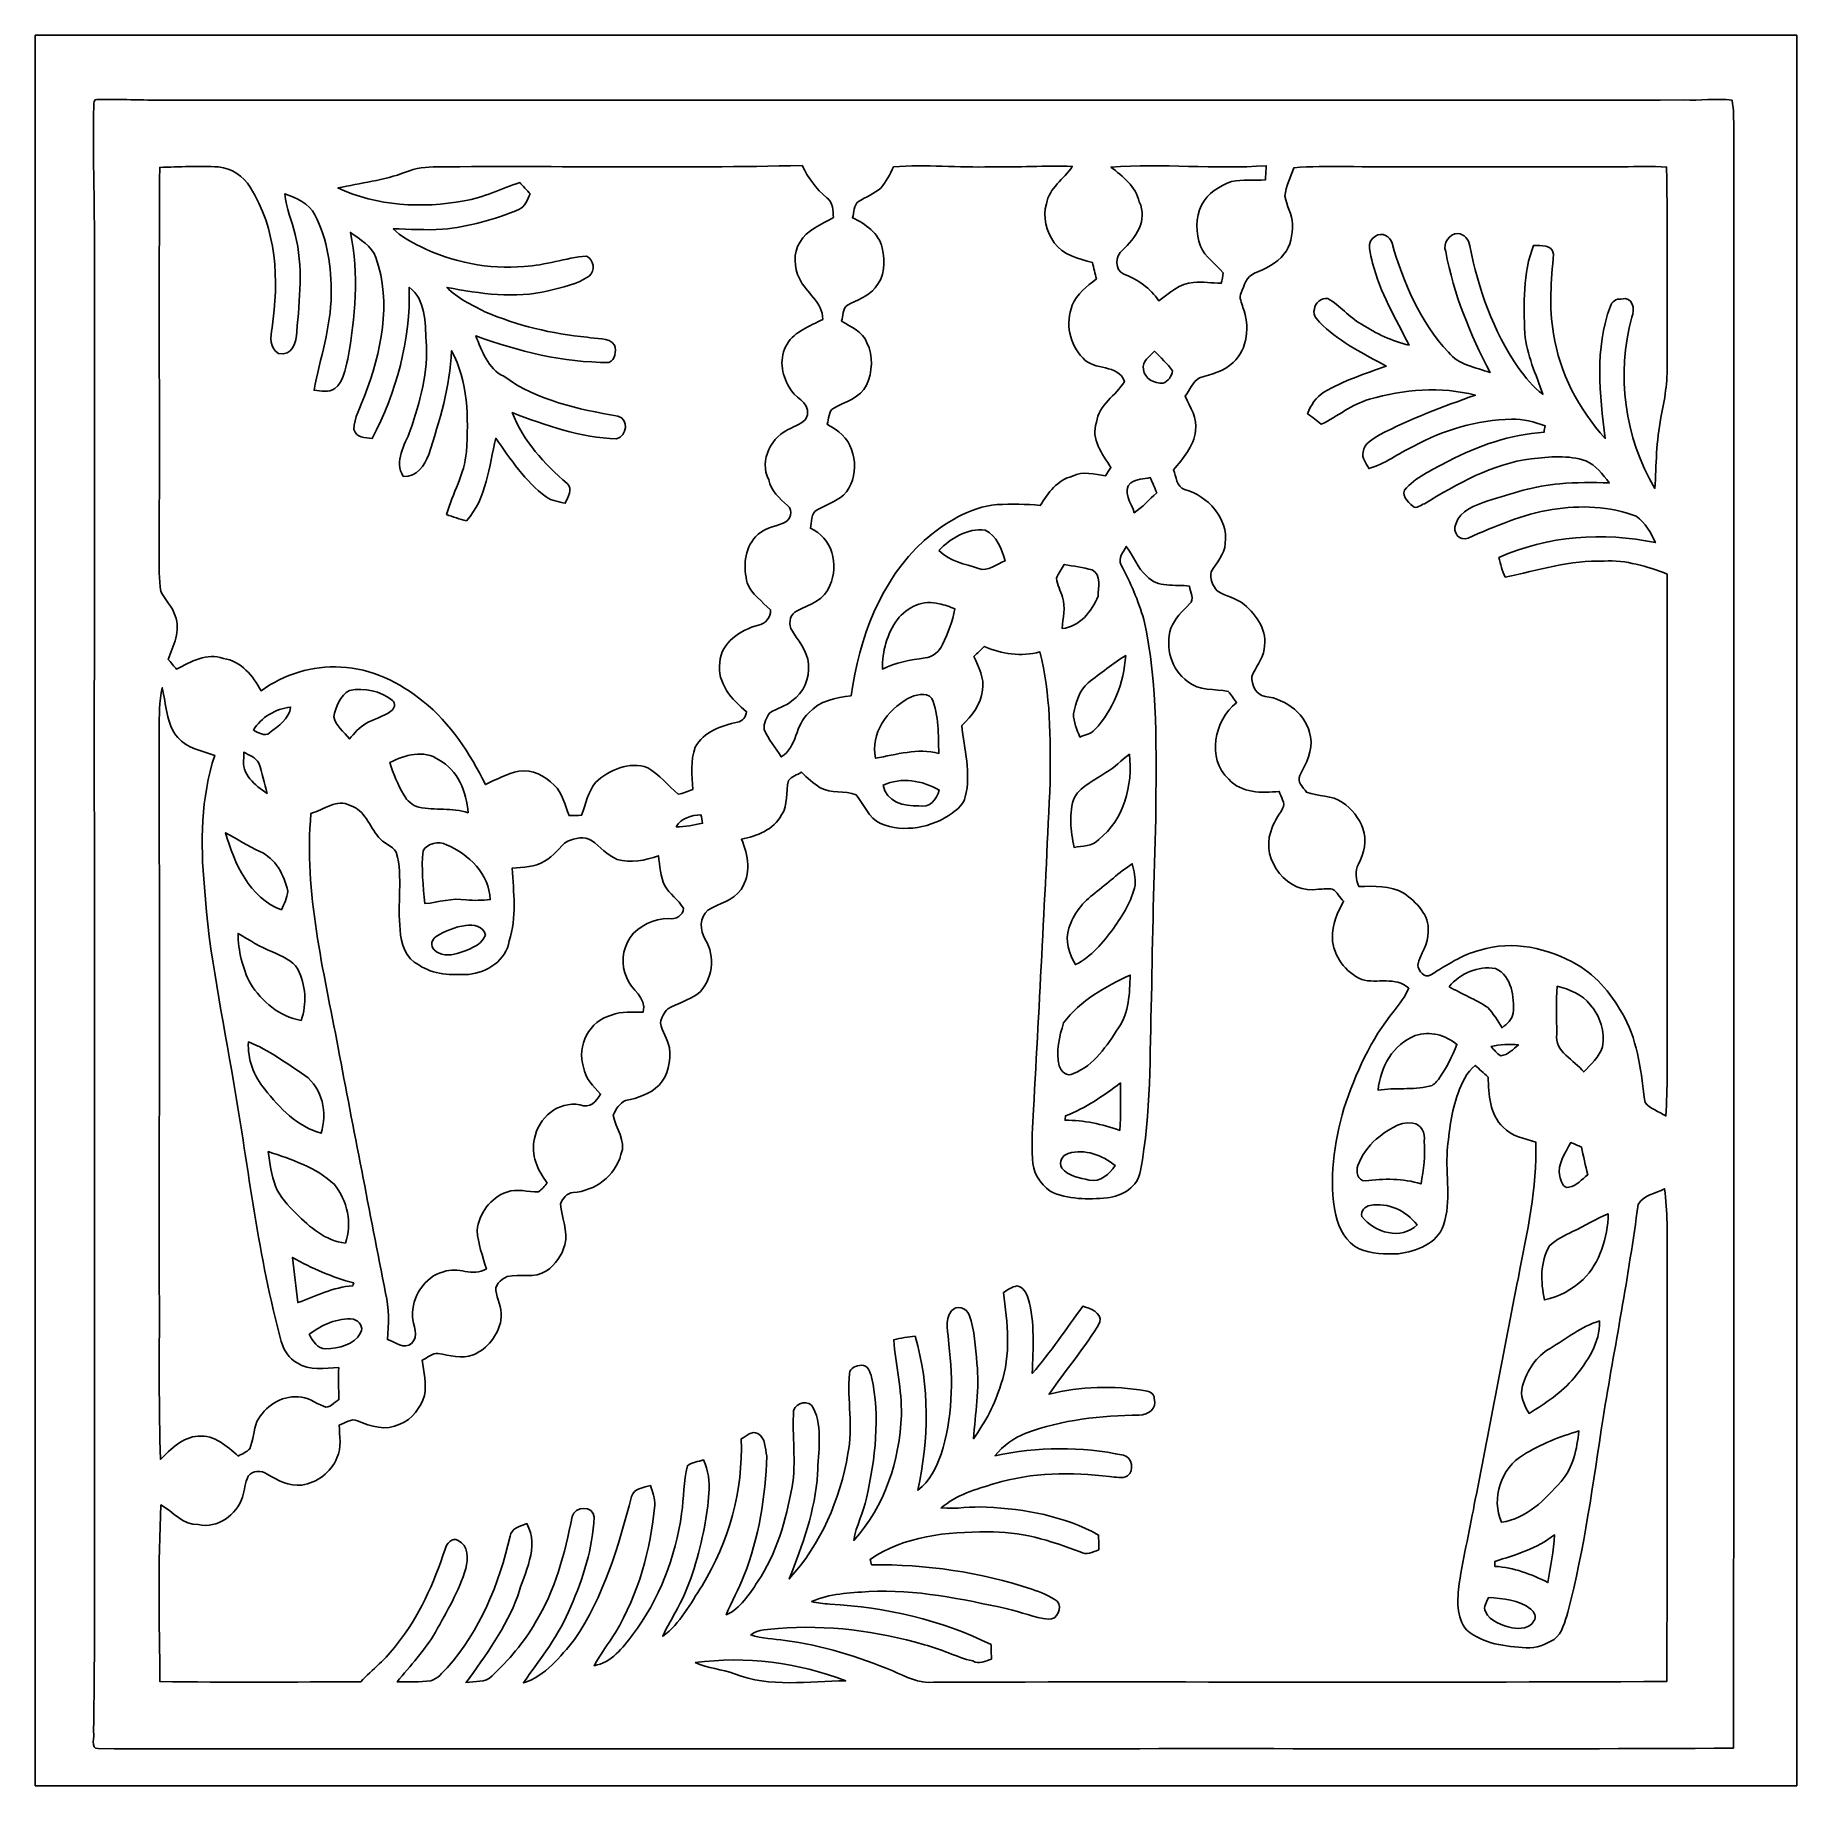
# Model space of a CAD drawing. Header units: centimetres. Extents: x -16.8 to 16.8, y -16.7 to 16.7.
import ezdxf

# ---------------------------------------------------------------- set-up
doc = ezdxf.new("R2010")
doc.units = ezdxf.units.CM
doc.header["$MEASUREMENT"] = 0
doc.layers.add('Layer 1', color=7, linetype='Continuous')

msp = doc.modelspace()

# ---------------------------------------------------------------- linework, layer by layer
at = {"layer": 'Layer 1', "color": 7}
for points, knots in [([(-16.77458, 16.66875), (-16.77458, 16.66875), (16.77458, 16.66875), (16.77458, 16.66875), (16.77458, 16.66875), (16.77458, 16.66875), (16.77458, -16.66875), (16.77458, -16.66875), (16.77458, -16.66875), (16.77458, -16.66875), (-16.77458, -16.66875), (-16.77458, -16.66875), (-16.77458, -16.66875), (-16.77458, -16.66875), (-16.77458, 16.66875), (-16.77458, 16.66875), (-16.77458, 16.66875), (-16.77458, 16.66875), (-16.77458, 16.66875), (-16.77458, 16.66875)], [0, 0, 0, 0, 0.16666667, 0.16666667, 0.16666667, 0.16666667, 0.33333333, 0.33333333, 0.33333333, 0.33333333, 0.5, 0.5, 0.5, 0.5, 0.66666667, 0.66666667, 0.66666667, 0.66666667, 1, 1, 1, 1]), ([(-15.59842, 15.44567), (-15.66686, 15.45519), (-15.6524, 15.37652), (-15.66086, 15.33243), (-15.66086, 15.33243), (-15.68203, 14.3196), (-15.63723, 13.30713), (-15.64534, 12.29431), (-15.64534, 12.29431), (-15.65099, 9.22549), (-15.63511, 6.15632), (-15.65522, 3.08786), (-15.65522, 3.08786), (-15.63299, -0.56938), (-15.65204, -4.22698), (-15.64569, -7.88458), (-15.64569, -7.88458), (-15.65734, -10.4715), (-15.62206, -13.05877), (-15.66404, -15.64534), (-15.66404, -15.64534), (-15.63511, -15.71343), (-15.73424, -15.97519), (-15.57655, -15.96214), (-15.57655, -15.96214), (-9.08509, -15.96461), (-2.59327, -15.96249), (3.89819, -15.96319), (3.89819, -15.96319), (7.78792, -15.95579), (11.678, -15.97836), (15.56738, -15.95191), (15.56738, -15.95191), (15.58749, -5.67796), (15.56561, 4.59599), (15.57867, 14.86994), (15.57867, 14.86994), (15.56914, 15.05691), (15.57761, 15.24741), (15.54162, 15.43156), (15.54162, 15.43156), (15.23753, 15.46931), (14.92744, 15.42309), (14.62264, 15.43544), (14.62264, 15.43544), (4.98016, 15.43191), (-4.66266, 15.43544), (-14.30514, 15.43367), (-14.30514, 15.43367), (-14.73623, 15.42768), (-15.16768, 15.45555), (-15.59842, 15.44567)], [0, 0, 0, 0, 0.07142857, 0.07142857, 0.07142857, 0.07142857, 0.14285714, 0.14285714, 0.14285714, 0.14285714, 0.21428571, 0.21428571, 0.21428571, 0.21428571, 0.28571429, 0.28571429, 0.28571429, 0.28571429, 0.35714286, 0.35714286, 0.35714286, 0.35714286, 0.42857143, 0.42857143, 0.42857143, 0.42857143, 0.5, 0.5, 0.5, 0.5, 0.57142857, 0.57142857, 0.57142857, 0.57142857, 0.64285714, 0.64285714, 0.64285714, 0.64285714, 0.71428571, 0.71428571, 0.71428571, 0.71428571, 0.78571429, 0.78571429, 0.78571429, 0.78571429, 0.85714286, 0.85714286, 0.85714286, 0.85714286, 1, 1, 1, 1]), ([(-9.12036, 14.16226), (-6.80367, 14.18449), (-4.48592, 14.12804), (-2.16994, 14.18978), (-2.16994, 14.18978), (-2.05352, 13.95695), (-1.90465, 13.73893), (-1.69898, 13.57489), (-1.69898, 13.57489), (-1.57939, 13.48952), (-1.57903, 13.32936), (-1.57268, 13.19812), (-1.57268, 13.19812), (-1.79599, 13.05842), (-2.08421, 12.97305), (-2.21121, 12.72258), (-2.21121, 12.72258), (-2.34456, 12.51938), (-2.31951, 12.24562), (-2.22144, 12.0329), (-2.22144, 12.0329), (-2.09338, 11.76161), (-1.77659, 11.58593), (-1.77553, 11.2582), (-1.77553, 11.2582), (-2.01895, 11.12802), (-2.30717, 11.0363), (-2.45604, 10.78371), (-2.45604, 10.78371), (-2.6095, 10.535), (-2.56822, 10.20586), (-2.41335, 9.96668), (-2.41335, 9.96668), (-2.32692, 9.76454), (-2.02812, 9.69645), (-2.06622, 9.43963), (-2.06622, 9.43963), (-2.09585, 9.2904), (-2.26695, 9.24948), (-2.37984, 9.18492), (-2.37984, 9.18492), (-2.7499, 9.03993), (-2.99544, 8.57532), (-2.80599, 8.20208), (-2.80599, 8.20208), (-2.76401, 7.99042), (-2.59574, 7.85036), (-2.44722, 7.71137), (-2.44722, 7.71137), (-2.32904, 7.62212), (-2.39183, 7.41609), (-2.52695, 7.37941), (-2.52695, 7.37941), (-2.70933, 7.30285), (-2.92382, 7.27569), (-3.05753, 7.11517), (-3.05753, 7.11517), (-3.27307, 6.88728), (-3.28824, 6.52815), (-3.21416, 6.23817), (-3.21416, 6.23817), (-3.13478, 6.01592), (-2.92453, 5.88998), (-2.77354, 5.72311), (-2.77354, 5.72311), (-2.76013, 5.58306), (-2.86667, 5.45994), (-3.00214, 5.4356), (-3.00214, 5.4356), (-3.34433, 5.33894), (-3.70805, 5.11069), (-3.73839, 4.72334), (-3.73839, 4.72334), (-3.79201, 4.33035), (-3.50696, 4.01285), (-3.22615, 3.78531), (-3.22615, 3.78531), (-3.23885, 3.69076), (-3.30271, 3.60186), (-3.40113, 3.58563), (-3.40113, 3.58563), (-3.70523, 3.52319), (-4.04883, 3.40395), (-4.20299, 3.10974), (-4.20299, 3.10974), (-4.30354, 2.85397), (-4.26261, 2.57246), (-4.25309, 2.3047), (-4.25309, 2.3047), (-4.34305, 2.26942), (-4.4323, 2.22779), (-4.52931, 2.21544), (-4.52931, 2.21544), (-4.72616, 2.37878), (-4.88491, 2.59115), (-5.10999, 2.71921), (-5.10999, 2.71921), (-5.46171, 2.85044), (-5.84623, 2.67864), (-6.10517, 2.43664), (-6.10517, 2.43664), (-6.24523, 2.25707), (-6.29532, 2.02671), (-6.36764, 1.81469), (-6.36764, 1.81469), (-6.44772, 1.81116), (-6.52745, 1.80904), (-6.60753, 1.80869), (-6.60753, 1.80869), (-6.6869, 2.00731), (-6.73135, 2.23344), (-6.88904, 2.38936), (-6.88904, 2.38936), (-7.06755, 2.5594), (-7.30462, 2.69593), (-7.56179, 2.65536), (-7.56179, 2.65536), (-7.78616, 2.60385), (-7.99218, 2.49661), (-8.19926, 2.39889), (-8.19926, 2.39889), (-8.49559, 2.99191), (-8.86354, 3.56694), (-9.38848, 3.98286), (-9.38848, 3.98286), (-9.83227, 4.34375), (-10.37414, 4.61222), (-10.95481, 4.63409), (-10.95481, 4.63409), (-11.49491, 4.67148), (-12.03537, 4.49651), (-12.47316, 4.18394), (-12.47316, 4.18394), (-12.62486, 4.46899), (-12.85311, 4.74698), (-13.19107, 4.80095), (-13.19107, 4.80095), (-13.50751, 4.90749), (-13.81301, 4.7438), (-14.08183, 4.59317), (-14.08183, 4.59317), (-14.12169, 4.64044), (-14.20178, 4.73534), (-14.24199, 4.78296), (-14.24199, 4.78296), (-14.1418, 5.0419), (-13.99858, 5.33012), (-14.11076, 5.61164), (-14.11076, 5.61164), (-14.15309, 5.79226), (-14.31149, 5.90938), (-14.38169, 6.07483), (-14.38169, 6.07483), (-14.42332, 6.31049), (-14.41027, 6.55249), (-14.41521, 6.79097), (-14.41521, 6.79097), (-14.40074, 9.24489), (-14.42367, 11.69882), (-14.40321, 14.15274), (-14.40321, 14.15274), (-14.02962, 14.16403), (-13.65497, 14.17779), (-13.28103, 14.16121), (-13.28103, 14.16121), (-13.0369, 14.13404), (-12.80654, 13.98976), (-12.68342, 13.77491), (-12.68342, 13.77491), (-12.17436, 12.98892), (-12.12956, 11.99727), (-12.26291, 11.09486), (-12.26291, 11.09486), (-12.3003, 10.92906), (-12.313, 10.7061), (-12.14049, 10.60873), (-12.14049, 10.60873), (-11.88614, 10.54171), (-11.79301, 10.8331), (-11.79407, 11.02289), (-11.79407, 11.02289), (-11.73939, 11.63602), (-11.66813, 12.26679), (-11.82441, 12.87074), (-11.82441, 12.87074), (-11.87732, 13.13251), (-12.00291, 13.37945), (-12.02126, 13.64791), (-12.02126, 13.64791), (-11.80289, 13.56889), (-11.55771, 13.46729), (-11.45011, 13.24539), (-11.45011, 13.24539), (-11.20211, 12.78255), (-11.13226, 12.24774), (-11.13684, 11.72951), (-11.13684, 11.72951), (-11.14496, 11.10615), (-11.35027, 10.51454), (-11.46387, 9.90812), (-11.46387, 9.90812), (-11.33369, 9.90036), (-11.1827, 9.85026), (-11.07158, 9.94092), (-11.07158, 9.94092), (-10.89413, 10.06722), (-10.87755, 10.30993), (-10.82287, 10.50043), (-10.82287, 10.50043), (-10.67753, 11.29559), (-10.60556, 12.11509), (-10.77207, 12.91378), (-10.77207, 12.91378), (-10.59039, 12.77902), (-10.36673, 12.65908), (-10.28488, 12.43295), (-10.28488, 12.43295), (-9.98467, 11.56476), (-10.18469, 10.62672), (-10.50325, 9.79487), (-10.50325, 9.79487), (-10.58051, 9.58603), (-10.70575, 9.38777), (-10.70434, 9.15811), (-10.70434, 9.15811), (-10.66659, 9.00218), (-10.48597, 9.00183), (-10.3572, 8.98913), (-10.3572, 8.98913), (-9.89259, 9.87284), (-9.62554, 10.86661), (-9.65165, 11.86815), (-9.65165, 11.86815), (-9.33415, 11.63743), (-9.35143, 11.19858), (-9.3285, 10.84862), (-9.3285, 10.84862), (-9.28441, 10.26266), (-9.44492, 9.68939), (-9.63154, 9.14082), (-9.63154, 9.14082), (-9.73526, 8.86636), (-9.94798, 8.55521), (-9.76454, 8.26699), (-9.76454, 8.26699), (-9.50313, 8.25041), (-9.36131, 8.4709), (-9.27982, 8.68151), (-9.27982, 8.68151), (-9.07627, 9.32639), (-8.86778, 9.97867), (-8.84626, 10.66059), (-8.84626, 10.66059), (-8.52805, 10.07816), (-8.51923, 9.38177), (-8.56368, 8.73584), (-8.56368, 8.73584), (-8.59437, 8.31074), (-8.82862, 7.94456), (-8.9408, 7.54168), (-8.9408, 7.54168), (-8.81733, 7.49441), (-8.69103, 7.45455), (-8.56227, 7.42174), (-8.56227, 7.42174), (-8.16998, 7.8486), (-8.13753, 8.45785), (-8.00241, 8.99442), (-8.00241, 8.99442), (-7.72054, 8.59402), (-7.44502, 8.17139), (-7.04427, 7.87753), (-7.04427, 7.87753), (-6.93984, 7.79709), (-6.80403, 7.78827), (-6.67985, 7.75547), (-6.67985, 7.75547), (-6.63434, 7.87188), (-6.52604, 8.02569), (-6.64633, 8.13364), (-6.64633, 8.13364), (-7.07813, 8.509), (-7.48348, 8.93762), (-7.6895, 9.48161), (-7.6895, 9.48161), (-7.05097, 9.23749), (-6.39198, 9.00112), (-5.70124, 8.9856), (-5.70124, 8.9856), (-5.50086, 9.03217), (-5.46453, 9.3599), (-5.67655, 9.41493), (-5.67655, 9.41493), (-6.43467, 9.54687), (-7.21713, 9.71268), (-7.85248, 10.17341), (-7.85248, 10.17341), (-8.15693, 10.31734), (-8.26523, 10.65565), (-8.38341, 10.94387), (-8.38341, 10.94387), (-7.57273, 10.64436), (-6.71689, 10.43764), (-5.84941, 10.43658), (-5.84941, 10.43658), (-5.72558, 10.49655), (-5.70653, 10.64472), (-5.7404, 10.76784), (-5.7404, 10.76784), (-5.85399, 10.93153), (-6.096, 10.87261), (-6.26286, 10.91953), (-6.26286, 10.91953), (-6.93138, 10.97915), (-7.59354, 11.13825), (-8.21055, 11.40284), (-8.21055, 11.40284), (-8.4649, 11.53266), (-8.73301, 11.65613), (-8.93339, 11.86533), (-8.93339, 11.86533), (-8.29945, 11.74468), (-7.64046, 11.64837), (-7.00264, 11.80077), (-7.00264, 11.80077), (-6.7377, 11.86921), (-6.4516, 11.91895), (-6.22476, 12.08334), (-6.22476, 12.08334), (-6.10129, 12.18106), (-6.13622, 12.39555), (-6.27451, 12.46258), (-6.27451, 12.46258), (-6.67561, 12.43365), (-7.05803, 12.28019), (-7.46196, 12.26644), (-7.46196, 12.26644), (-8.1407, 12.20399), (-8.83003, 12.34299), (-9.43928, 12.64426), (-9.43928, 12.64426), (-9.62343, 12.73739), (-9.81004, 12.83441), (-9.95751, 12.98116), (-9.95751, 12.98116), (-9.64459, 12.97658), (-9.33133, 12.95471), (-9.01806, 12.9727), (-9.01806, 12.9727), (-8.51853, 13.02456), (-8.02605, 13.15367), (-7.56426, 13.35087), (-7.56426, 13.35087), (-7.43832, 13.39603), (-7.40586, 13.54631), (-7.34766, 13.64827), (-7.34766, 13.64827), (-7.3974, 13.70154), (-7.49653, 13.80843), (-7.54627, 13.86205), (-7.54627, 13.86205), (-7.90116, 13.75057), (-8.2363, 13.57524), (-8.60601, 13.51245), (-8.60601, 13.51245), (-9.40753, 13.36887), (-10.26478, 13.41437), (-11.01055, 13.7608), (-11.01055, 13.7608), (-10.5791, 13.85499), (-10.1346, 13.90368), (-9.71973, 14.06102), (-9.71973, 14.06102), (-9.53064, 14.14357), (-9.32392, 14.15838), (-9.12036, 14.16226)], [0, 0, 0, 0, 0.01052632, 0.01052632, 0.01052632, 0.01052632, 0.02105263, 0.02105263, 0.02105263, 0.02105263, 0.03157895, 0.03157895, 0.03157895, 0.03157895, 0.04210526, 0.04210526, 0.04210526, 0.04210526, 0.05263158, 0.05263158, 0.05263158, 0.05263158, 0.06315789, 0.06315789, 0.06315789, 0.06315789, 0.07368421, 0.07368421, 0.07368421, 0.07368421, 0.08421053, 0.08421053, 0.08421053, 0.08421053, 0.09473684, 0.09473684, 0.09473684, 0.09473684, 0.10526316, 0.10526316, 0.10526316, 0.10526316, 0.11578947, 0.11578947, 0.11578947, 0.11578947, 0.12631579, 0.12631579, 0.12631579, 0.12631579, 0.13684211, 0.13684211, 0.13684211, 0.13684211, 0.14736842, 0.14736842, 0.14736842, 0.14736842, 0.15789474, 0.15789474, 0.15789474, 0.15789474, 0.16842105, 0.16842105, 0.16842105, 0.16842105, 0.17894737, 0.17894737, 0.17894737, 0.17894737, 0.18947368, 0.18947368, 0.18947368, 0.18947368, 0.2, 0.2, 0.2, 0.2, 0.21052632, 0.21052632, 0.21052632, 0.21052632, 0.22105263, 0.22105263, 0.22105263, 0.22105263, 0.23157895, 0.23157895, 0.23157895, 0.23157895, 0.24210526, 0.24210526, 0.24210526, 0.24210526, 0.25263158, 0.25263158, 0.25263158, 0.25263158, 0.26315789, 0.26315789, 0.26315789, 0.26315789, 0.27368421, 0.27368421, 0.27368421, 0.27368421, 0.28421053, 0.28421053, 0.28421053, 0.28421053, 0.29473684, 0.29473684, 0.29473684, 0.29473684, 0.30526316, 0.30526316, 0.30526316, 0.30526316, 0.31578947, 0.31578947, 0.31578947, 0.31578947, 0.32631579, 0.32631579, 0.32631579, 0.32631579, 0.33684211, 0.33684211, 0.33684211, 0.33684211, 0.34736842, 0.34736842, 0.34736842, 0.34736842, 0.35789474, 0.35789474, 0.35789474, 0.35789474, 0.36842105, 0.36842105, 0.36842105, 0.36842105, 0.37894737, 0.37894737, 0.37894737, 0.37894737, 0.38947368, 0.38947368, 0.38947368, 0.38947368, 0.4, 0.4, 0.4, 0.4, 0.41052632, 0.41052632, 0.41052632, 0.41052632, 0.42105263, 0.42105263, 0.42105263, 0.42105263, 0.43157895, 0.43157895, 0.43157895, 0.43157895, 0.44210526, 0.44210526, 0.44210526, 0.44210526, 0.45263158, 0.45263158, 0.45263158, 0.45263158, 0.46315789, 0.46315789, 0.46315789, 0.46315789, 0.47368421, 0.47368421, 0.47368421, 0.47368421, 0.48421053, 0.48421053, 0.48421053, 0.48421053, 0.49473684, 0.49473684, 0.49473684, 0.49473684, 0.50526316, 0.50526316, 0.50526316, 0.50526316, 0.51578947, 0.51578947, 0.51578947, 0.51578947, 0.52631579, 0.52631579, 0.52631579, 0.52631579, 0.53684211, 0.53684211, 0.53684211, 0.53684211, 0.54736842, 0.54736842, 0.54736842, 0.54736842, 0.55789474, 0.55789474, 0.55789474, 0.55789474, 0.56842105, 0.56842105, 0.56842105, 0.56842105, 0.57894737, 0.57894737, 0.57894737, 0.57894737, 0.58947368, 0.58947368, 0.58947368, 0.58947368, 0.6, 0.6, 0.6, 0.6, 0.61052632, 0.61052632, 0.61052632, 0.61052632, 0.62105263, 0.62105263, 0.62105263, 0.62105263, 0.63157895, 0.63157895, 0.63157895, 0.63157895, 0.64210526, 0.64210526, 0.64210526, 0.64210526, 0.65263158, 0.65263158, 0.65263158, 0.65263158, 0.66315789, 0.66315789, 0.66315789, 0.66315789, 0.67368421, 0.67368421, 0.67368421, 0.67368421, 0.68421053, 0.68421053, 0.68421053, 0.68421053, 0.69473684, 0.69473684, 0.69473684, 0.69473684, 0.70526316, 0.70526316, 0.70526316, 0.70526316, 0.71578947, 0.71578947, 0.71578947, 0.71578947, 0.72631579, 0.72631579, 0.72631579, 0.72631579, 0.73684211, 0.73684211, 0.73684211, 0.73684211, 0.74736842, 0.74736842, 0.74736842, 0.74736842, 0.75789474, 0.75789474, 0.75789474, 0.75789474, 0.76842105, 0.76842105, 0.76842105, 0.76842105, 0.77894737, 0.77894737, 0.77894737, 0.77894737, 0.78947368, 0.78947368, 0.78947368, 0.78947368, 0.8, 0.8, 0.8, 0.8, 0.81052632, 0.81052632, 0.81052632, 0.81052632, 0.82105263, 0.82105263, 0.82105263, 0.82105263, 0.83157895, 0.83157895, 0.83157895, 0.83157895, 0.84210526, 0.84210526, 0.84210526, 0.84210526, 0.85263158, 0.85263158, 0.85263158, 0.85263158, 0.86315789, 0.86315789, 0.86315789, 0.86315789, 0.87368421, 0.87368421, 0.87368421, 0.87368421, 0.88421053, 0.88421053, 0.88421053, 0.88421053, 0.89473684, 0.89473684, 0.89473684, 0.89473684, 0.90526316, 0.90526316, 0.90526316, 0.90526316, 0.91578947, 0.91578947, 0.91578947, 0.91578947, 0.92631579, 0.92631579, 0.92631579, 0.92631579, 0.93684211, 0.93684211, 0.93684211, 0.93684211, 0.94736842, 0.94736842, 0.94736842, 0.94736842, 0.95789474, 0.95789474, 0.95789474, 0.95789474, 0.96842105, 0.96842105, 0.96842105, 0.96842105, 0.97894737, 0.97894737, 0.97894737, 0.97894737, 1, 1, 1, 1]), ([(-0.42757, 14.16262), (0.1905, 14.21059), (0.80962, 14.14251), (1.42875, 14.16297), (1.42875, 14.16297), (1.94451, 14.14674), (2.46168, 14.19331), (2.97709, 14.16897), (2.97709, 14.16897), (2.81905, 13.92837), (2.53365, 13.76045), (2.48497, 13.46024), (2.48497, 13.46024), (2.40524, 13.20482), (2.48885, 12.93319), (2.6289, 12.71764), (2.6289, 12.71764), (2.80494, 12.48269), (3.09492, 12.41143), (3.36197, 12.33981), (3.36197, 12.33981), (3.38596, 12.23539), (3.41066, 12.13097), (3.435, 12.02655), (3.435, 12.02655), (3.25437, 11.8872), (3.06599, 11.74327), (2.97462, 11.52596), (2.97462, 11.52596), (2.84445, 11.18552), (2.91959, 10.77771), (3.1817, 10.51948), (3.1817, 10.51948), (3.39231, 10.26971), (3.8541, 10.4207), (3.96981, 10.07357), (3.96981, 10.07357), (3.81106, 9.80193), (3.47592, 9.63754), (3.43782, 9.29675), (3.43782, 9.29675), (3.3207, 8.98384), (3.55388, 8.68821), (3.71263, 8.43739), (3.71263, 8.43739), (3.67877, 8.38447), (3.6449, 8.33155), (3.61139, 8.27864), (3.61139, 8.27864), (3.40395, 8.30509), (3.18241, 8.37459), (2.98274, 8.27017), (2.98274, 8.27017), (2.69346, 8.20385), (2.51425, 7.95302), (2.36643, 7.7156), (2.36643, 7.7156), (2.09338, 7.73853), (1.81857, 7.74418), (1.54552, 7.72971), (1.54552, 7.72971), (1.01494, 7.68562), (0.54927, 7.37764), (0.1524, 7.04427), (0.1524, 7.04427), (-0.67874, 6.28756), (-1.0855, 5.17948), (-1.23649, 4.0894), (-1.23649, 4.0894), (-1.52541, 4.05871), (-1.8348, 3.99098), (-2.0387, 3.76661), (-2.0387, 3.76661), (-2.30258, 3.53977), (-2.2606, 3.11326), (-2.56716, 2.92417), (-2.56716, 2.92417), (-2.67335, 3.10056), (-2.81093, 3.25931), (-2.89278, 3.44876), (-2.89278, 3.44876), (-2.90371, 3.56129), (-2.85009, 3.67877), (-2.78095, 3.76555), (-2.78095, 3.76555), (-2.64936, 3.85445), (-2.48885, 3.89079), (-2.36326, 3.99098), (-2.36326, 3.99098), (-2.13995, 4.14161), (-2.01965, 4.42207), (-2.04929, 4.68806), (-2.04929, 4.68806), (-2.06058, 4.95512), (-2.26483, 5.14703), (-2.38125, 5.37104), (-2.38125, 5.37104), (-2.43205, 5.49346), (-2.38831, 5.65538), (-2.26307, 5.70971), (-2.26307, 5.70971), (-2.02847, 5.82789), (-1.72755, 5.9115), (-1.64289, 6.19196), (-1.64289, 6.19196), (-1.45662, 6.58142), (-1.60126, 7.10671), (-2.01189, 7.27851), (-2.01189, 7.27851), (-1.98049, 7.38822), (-2.01295, 7.56708), (-1.88454, 7.62811), (-1.88454, 7.62811), (-1.71521, 7.71878), (-1.53176, 7.78581), (-1.38113, 7.90822), (-1.38113, 7.90822), (-1.06821, 8.23348), (-1.10878, 8.84026), (-1.46897, 9.11437), (-1.46897, 9.11437), (-1.53846, 9.17081), (-1.61678, 9.21526), (-1.69369, 9.26112), (-1.69369, 9.26112), (-1.65418, 9.35567), (-1.67569, 9.51124), (-1.56563, 9.56733), (-1.56563, 9.56733), (-1.34232, 9.68798), (-1.06574, 9.76418), (-0.9398, 10.00478), (-0.9398, 10.00478), (-0.83079, 10.25701), (-0.80892, 10.56287), (-0.93451, 10.81299), (-0.93451, 10.81299), (-1.01141, 11.02995), (-1.24143, 11.11109), (-1.41958, 11.22574), (-1.41958, 11.22574), (-1.37901, 11.31464), (-1.40547, 11.46775), (-1.30351, 11.52631), (-1.30351, 11.52631), (-1.12677, 11.63144), (-0.9084, 11.68647), (-0.77929, 11.85686), (-0.77929, 11.85686), (-0.59584, 12.06112), (-0.58738, 12.36204), (-0.64206, 12.61745), (-0.64206, 12.61745), (-0.70767, 12.89967), (-0.96414, 13.07536), (-1.21038, 13.19389), (-1.21038, 13.19389), (-1.17052, 13.28702), (-1.1938, 13.43907), (-1.09291, 13.50363), (-1.09291, 13.50363), (-0.95321, 13.59076), (-0.79587, 13.65003), (-0.66851, 13.75692), (-0.66851, 13.75692), (-0.57009, 13.88039), (-0.49459, 14.02009), (-0.42757, 14.16262)], [0, 0, 0, 0, 0.02325581, 0.02325581, 0.02325581, 0.02325581, 0.04651163, 0.04651163, 0.04651163, 0.04651163, 0.06976744, 0.06976744, 0.06976744, 0.06976744, 0.09302326, 0.09302326, 0.09302326, 0.09302326, 0.11627907, 0.11627907, 0.11627907, 0.11627907, 0.13953488, 0.13953488, 0.13953488, 0.13953488, 0.1627907, 0.1627907, 0.1627907, 0.1627907, 0.18604651, 0.18604651, 0.18604651, 0.18604651, 0.20930233, 0.20930233, 0.20930233, 0.20930233, 0.23255814, 0.23255814, 0.23255814, 0.23255814, 0.25581395, 0.25581395, 0.25581395, 0.25581395, 0.27906977, 0.27906977, 0.27906977, 0.27906977, 0.30232558, 0.30232558, 0.30232558, 0.30232558, 0.3255814, 0.3255814, 0.3255814, 0.3255814, 0.34883721, 0.34883721, 0.34883721, 0.34883721, 0.37209302, 0.37209302, 0.37209302, 0.37209302, 0.39534884, 0.39534884, 0.39534884, 0.39534884, 0.41860465, 0.41860465, 0.41860465, 0.41860465, 0.44186047, 0.44186047, 0.44186047, 0.44186047, 0.46511628, 0.46511628, 0.46511628, 0.46511628, 0.48837209, 0.48837209, 0.48837209, 0.48837209, 0.51162791, 0.51162791, 0.51162791, 0.51162791, 0.53488372, 0.53488372, 0.53488372, 0.53488372, 0.55813953, 0.55813953, 0.55813953, 0.55813953, 0.58139535, 0.58139535, 0.58139535, 0.58139535, 0.60465116, 0.60465116, 0.60465116, 0.60465116, 0.62790698, 0.62790698, 0.62790698, 0.62790698, 0.65116279, 0.65116279, 0.65116279, 0.65116279, 0.6744186, 0.6744186, 0.6744186, 0.6744186, 0.69767442, 0.69767442, 0.69767442, 0.69767442, 0.72093023, 0.72093023, 0.72093023, 0.72093023, 0.74418605, 0.74418605, 0.74418605, 0.74418605, 0.76744186, 0.76744186, 0.76744186, 0.76744186, 0.79069767, 0.79069767, 0.79069767, 0.79069767, 0.81395349, 0.81395349, 0.81395349, 0.81395349, 0.8372093, 0.8372093, 0.8372093, 0.8372093, 0.86046512, 0.86046512, 0.86046512, 0.86046512, 0.88372093, 0.88372093, 0.88372093, 0.88372093, 0.90697674, 0.90697674, 0.90697674, 0.90697674, 0.93023256, 0.93023256, 0.93023256, 0.93023256, 0.95348837, 0.95348837, 0.95348837, 0.95348837, 1, 1, 1, 1]), ([(3.71299, 14.15909), (4.69759, 14.22753), (5.68607, 14.11605), (6.67138, 14.18272), (6.67138, 14.18272), (6.66362, 14.09277), (6.66044, 14.00246), (6.65409, 13.91214), (6.65409, 13.91214), (6.44066, 13.8998), (6.22159, 13.9259), (6.01169, 13.88216), (6.01169, 13.88216), (5.78097, 13.80172), (5.55025, 13.66132), (5.43842, 13.43519), (5.43842, 13.43519), (5.31354, 13.19389), (5.33541, 12.90073), (5.41655, 12.6492), (5.41655, 12.6492), (5.5058, 12.44141), (5.71006, 12.31618), (5.84941, 12.14649), (5.84941, 12.14649), (5.84588, 12.0777), (5.82648, 12.01138), (5.81342, 11.944), (5.81342, 11.944), (5.63739, 11.94717), (5.46029, 11.97927), (5.28496, 11.96234), (5.28496, 11.96234), (5.02144, 11.94682), (4.82671, 11.75561), (4.62315, 11.61097), (4.62315, 11.61097), (4.46123, 11.84875), (4.22769, 12.02373), (3.9557, 12.11686), (3.9557, 12.11686), (3.78389, 12.192), (3.79024, 12.46717), (3.93312, 12.57582), (3.93312, 12.57582), (4.17936, 12.79701), (4.42454, 13.15438), (4.25132, 13.49304), (4.25132, 13.49304), (4.19241, 13.79361), (3.93524, 13.97952), (3.71299, 14.15909)], [0, 0, 0, 0, 0.07142857, 0.07142857, 0.07142857, 0.07142857, 0.14285714, 0.14285714, 0.14285714, 0.14285714, 0.21428571, 0.21428571, 0.21428571, 0.21428571, 0.28571429, 0.28571429, 0.28571429, 0.28571429, 0.35714286, 0.35714286, 0.35714286, 0.35714286, 0.42857143, 0.42857143, 0.42857143, 0.42857143, 0.5, 0.5, 0.5, 0.5, 0.57142857, 0.57142857, 0.57142857, 0.57142857, 0.64285714, 0.64285714, 0.64285714, 0.64285714, 0.71428571, 0.71428571, 0.71428571, 0.71428571, 0.78571429, 0.78571429, 0.78571429, 0.78571429, 0.85714286, 0.85714286, 0.85714286, 0.85714286, 1, 1, 1, 1]), ([(7.19349, 14.14286), (7.51664, 14.17814), (7.8419, 14.16544), (8.16681, 14.16614), (8.16681, 14.16614), (9.93069, 14.16262), (11.69458, 14.16332), (13.45847, 14.16544), (13.45847, 14.16544), (13.73611, 14.16262), (14.01621, 14.18308), (14.29385, 14.15803), (14.29385, 14.15803), (14.31749, 12.91378), (14.29949, 11.66883), (14.30761, 10.42423), (14.30761, 10.42423), (14.31537, 10.07392), (14.25857, 9.72749), (14.18766, 9.38565), (14.18766, 9.38565), (14.09524, 8.94221), (14.10017, 8.48783), (14.07336, 8.03769), (14.07336, 8.03769), (13.49516, 9.00571), (13.33112, 10.21292), (13.63627, 11.29806), (13.63627, 11.29806), (13.69766, 11.43564), (13.6525, 11.71716), (13.42707, 11.64026), (13.42707, 11.64026), (13.33359, 11.66072), (13.2521, 11.59228), (13.22423, 11.50691), (13.22423, 11.50691), (12.92472, 10.70046), (13.01715, 9.82557), (13.12616, 8.99054), (13.12616, 8.99054), (12.62133, 9.54405), (12.25515, 10.23761), (12.14261, 10.98303), (12.14261, 10.98303), (12.0463, 11.48503), (12.10204, 11.99797), (12.14191, 12.50244), (12.14191, 12.50244), (12.11756, 12.68977), (11.90413, 12.65872), (11.76337, 12.66719), (11.76337, 12.66719), (11.55347, 12.1352), (11.57323, 11.551), (11.5951, 10.99009), (11.5951, 10.99009), (11.62756, 10.58298), (11.81029, 10.21292), (11.93835, 9.83121), (11.93835, 9.83121), (11.74503, 9.9628), (11.60745, 10.15753), (11.46916, 10.34168), (11.46916, 10.34168), (10.99432, 11.03489), (10.70681, 11.84028), (10.54488, 12.66084), (10.54488, 12.66084), (10.52936, 12.77655), (10.43905, 12.88415), (10.31875, 12.89332), (10.31875, 12.89332), (10.154, 12.88979), (10.03018, 12.70635), (10.08839, 12.54725), (10.08839, 12.54725), (10.23973, 11.73868), (10.55511, 10.9728), (10.93294, 10.24502), (10.93294, 10.24502), (10.65742, 10.34556), (10.33392, 10.38966), (10.13919, 10.63237), (10.13919, 10.63237), (9.59944, 11.21022), (9.2837, 11.95599), (9.06674, 12.70635), (9.06674, 12.70635), (9.03499, 12.84005), (8.87095, 12.92684), (8.75242, 12.84111), (8.75242, 12.84111), (8.5538, 12.74904), (8.66457, 12.48763), (8.69703, 12.33029), (8.69703, 12.33029), (8.83179, 11.77078), (9.138, 11.2776), (9.38953, 10.76748), (9.38953, 10.76748), (9.06568, 10.8391), (8.76265, 10.98832), (8.48431, 11.16577), (8.48431, 11.16577), (8.24759, 11.29983), (8.07932, 11.52349), (7.84084, 11.65542), (7.84084, 11.65542), (7.71913, 11.67271), (7.60166, 11.57464), (7.5879, 11.45399), (7.5879, 11.45399), (7.53992, 11.32134), (7.67362, 11.22504), (7.75053, 11.1379), (7.75053, 11.1379), (8.10331, 10.81087), (8.53475, 10.59074), (8.95738, 10.3692), (8.95738, 10.3692), (8.55274, 10.22315), (8.1407, 10.08803), (7.76746, 9.87037), (7.76746, 9.87037), (7.61824, 9.77582), (7.51699, 9.62484), (7.45737, 9.4615), (7.45737, 9.4615), (7.54415, 9.39518), (7.63199, 9.32815), (7.71913, 9.26112), (7.71913, 9.26112), (8.03063, 9.41105), (8.30227, 9.64036), (8.63847, 9.73914), (8.63847, 9.73914), (9.28899, 9.9254), (9.99314, 9.98467), (10.65424, 9.81392), (10.65424, 9.81392), (10.03053, 9.59873), (9.41387, 9.3599), (8.82685, 9.05757), (8.82685, 9.05757), (8.70409, 8.97396), (8.53228, 8.89811), (8.51464, 8.7309), (8.51464, 8.7309), (8.48536, 8.61342), (8.57532, 8.51535), (8.62365, 8.41728), (8.62365, 8.41728), (8.93304, 8.49912), (9.18422, 8.70656), (9.47173, 8.83779), (9.47173, 8.83779), (10.04323, 9.15352), (10.68811, 9.34014), (11.34216, 9.35637), (11.34216, 9.35637), (11.56194, 9.36272), (11.77572, 9.3024), (11.9821, 9.23255), (11.9821, 9.23255), (11.97504, 9.19092), (11.96799, 9.14894), (11.96164, 9.10696), (11.96164, 9.10696), (11.32205, 9.06462), (10.70469, 8.85507), (10.14166, 8.55627), (10.14166, 8.55627), (9.86367, 8.40775), (9.56522, 8.28005), (9.34085, 8.0518), (9.34085, 8.0518), (9.21209, 7.92939), (9.36237, 7.77769), (9.46256, 7.69937), (9.46256, 7.69937), (9.52888, 7.63199), (9.61566, 7.72795), (9.68163, 7.74665), (9.68163, 7.74665), (10.31311, 8.12271), (10.97421, 8.51076), (11.71822, 8.60143), (11.71822, 8.60143), (12.06077, 8.64447), (12.42519, 8.67657), (12.75891, 8.56262), (12.75891, 8.56262), (12.94836, 8.48007), (13.08135, 8.30686), (13.202, 8.14387), (13.202, 8.14387), (12.88803, 8.15269), (12.57335, 8.15622), (12.26044, 8.12553), (12.26044, 8.12553), (11.78807, 8.09766), (11.33969, 7.93574), (10.89025, 7.80133), (10.89025, 7.80133), (10.65142, 7.71207), (10.36496, 7.62847), (10.27924, 7.35577), (10.27924, 7.35577), (10.20127, 7.21395), (10.35897, 7.01887), (10.51454, 7.0926), (10.51454, 7.0926), (11.03242, 7.31591), (11.55382, 7.55368), (12.11756, 7.63411), (12.11756, 7.63411), (12.65026, 7.72689), (13.20976, 7.69796), (13.71847, 7.50817), (13.71847, 7.50817), (13.88463, 7.38258), (13.99963, 7.19702), (14.08112, 7.00687), (14.08112, 7.00687), (13.08911, 7.21607), (12.03184, 7.13705), (11.10192, 6.72465), (11.10192, 6.72465), (11.12626, 6.59518), (11.16753, 6.46818), (11.22292, 6.34859), (11.22292, 6.34859), (11.84522, 6.47735), (12.46187, 6.67561), (13.10569, 6.65374), (13.10569, 6.65374), (13.52056, 6.67879), (13.92308, 6.55461), (14.30584, 6.4075), (14.30584, 6.4075), (14.30479, 3.23109), (14.30443, 0.05433), (14.3062, -3.12208), (14.3062, -3.12208), (14.30443, -3.38526), (14.29844, -3.64878), (14.2815, -3.91195), (14.2815, -3.91195), (14.14921, -3.82905), (13.98834, -3.77754), (13.88533, -3.65654), (13.88533, -3.65654), (13.80878, -3.10727), (13.76116, -2.52836), (13.49093, -2.032), (13.49093, -2.032), (13.27961, -1.62983), (12.9854, -1.25977), (12.58852, -1.02835), (12.58852, -1.02835), (12.03607, -0.71402), (11.36227, -0.56092), (10.74173, -0.756), (10.74173, -0.756), (10.39742, -0.84102), (10.1032, -1.04528), (9.80405, -1.22626), (9.80405, -1.22626), (9.68798, -1.30634), (9.5691, -1.14618), (9.55534, -1.03964), (9.55534, -1.03964), (9.60332, -0.82197), (9.76736, -0.63853), (9.75325, -0.40428), (9.75325, -0.40428), (9.78852, -0.08537), (9.52359, 0.1584), (9.2897, 0.32949), (9.2897, 0.32949), (9.03358, 0.47942), (8.71855, 0.46214), (8.43209, 0.45791), (8.43209, 0.45791), (8.37777, 0.59302), (8.35131, 0.75318), (8.42821, 0.88512), (8.42821, 0.88512), (8.53334, 1.08938), (8.59755, 1.33703), (8.51182, 1.55928), (8.51182, 1.55928), (8.44197, 1.76177), (8.29945, 1.93604), (8.12518, 2.05846), (8.12518, 2.05846), (7.92162, 2.19957), (7.6581, 2.16888), (7.43409, 2.2539), (7.43409, 2.2539), (7.37552, 2.34633), (7.245, 2.45322), (7.31308, 2.57175), (7.31308, 2.57175), (7.42985, 2.79964), (7.56602, 3.04377), (7.51205, 3.31047), (7.51205, 3.31047), (7.44784, 3.72992), (7.05309, 4.0259), (6.6488, 4.07846), (6.6488, 4.07846), (6.47277, 4.09928), (6.3941, 4.30177), (6.3941, 4.45699), (6.3941, 4.45699), (6.46254, 4.6355), (6.60576, 4.7812), (6.6294, 4.97769), (6.6294, 4.97769), (6.70419, 5.30966), (6.49464, 5.62434), (6.25052, 5.82577), (6.25052, 5.82577), (6.09988, 5.95277), (5.89527, 5.98099), (5.7344, 6.08894), (5.7344, 6.08894), (5.6515, 6.18596), (5.59364, 6.3186), (5.62292, 6.44913), (5.62292, 6.44913), (5.715, 6.62764), (5.88186, 6.77369), (5.88998, 6.98853), (5.88998, 6.98853), (5.95348, 7.47183), (5.55837, 7.89728), (5.11457, 8.01899), (5.11457, 8.01899), (4.95476, 8.06274), (4.96111, 8.27158), (4.90255, 8.39223), (4.90255, 8.39223), (5.086, 8.60813), (5.28779, 8.84061), (5.32589, 9.13271), (5.32589, 9.13271), (5.35552, 9.37295), (5.22852, 9.58709), (5.12762, 9.79311), (5.12762, 9.79311), (5.21264, 9.91306), (5.26697, 10.06934), (5.39821, 10.14695), (5.39821, 10.14695), (5.62116, 10.21644), (5.87022, 10.26125), (6.0392, 10.43622), (6.0392, 10.43622), (6.32636, 10.69622), (6.35635, 11.13719), (6.22759, 11.48292), (6.22759, 11.48292), (6.20783, 11.57429), (6.1408, 11.67059), (6.19478, 11.76373), (6.19478, 11.76373), (6.24769, 11.90025), (6.29356, 12.07735), (6.44701, 12.1345), (6.44701, 12.1345), (6.65374, 12.22128), (6.86717, 12.31724), (7.00864, 12.49892), (7.00864, 12.49892), (7.14093, 12.65555), (7.16844, 12.8718), (7.17056, 13.06971), (7.17056, 13.06971), (7.16104, 13.25633), (7.06191, 13.42214), (7.02486, 13.60205), (7.02486, 13.60205), (7.04109, 13.79149), (7.14057, 13.96224), (7.19349, 14.14286)], [0, 0, 0, 0, 0.01020408, 0.01020408, 0.01020408, 0.01020408, 0.02040816, 0.02040816, 0.02040816, 0.02040816, 0.03061224, 0.03061224, 0.03061224, 0.03061224, 0.04081633, 0.04081633, 0.04081633, 0.04081633, 0.05102041, 0.05102041, 0.05102041, 0.05102041, 0.06122449, 0.06122449, 0.06122449, 0.06122449, 0.07142857, 0.07142857, 0.07142857, 0.07142857, 0.08163265, 0.08163265, 0.08163265, 0.08163265, 0.09183673, 0.09183673, 0.09183673, 0.09183673, 0.10204082, 0.10204082, 0.10204082, 0.10204082, 0.1122449, 0.1122449, 0.1122449, 0.1122449, 0.12244898, 0.12244898, 0.12244898, 0.12244898, 0.13265306, 0.13265306, 0.13265306, 0.13265306, 0.14285714, 0.14285714, 0.14285714, 0.14285714, 0.15306122, 0.15306122, 0.15306122, 0.15306122, 0.16326531, 0.16326531, 0.16326531, 0.16326531, 0.17346939, 0.17346939, 0.17346939, 0.17346939, 0.18367347, 0.18367347, 0.18367347, 0.18367347, 0.19387755, 0.19387755, 0.19387755, 0.19387755, 0.20408163, 0.20408163, 0.20408163, 0.20408163, 0.21428571, 0.21428571, 0.21428571, 0.21428571, 0.2244898, 0.2244898, 0.2244898, 0.2244898, 0.23469388, 0.23469388, 0.23469388, 0.23469388, 0.24489796, 0.24489796, 0.24489796, 0.24489796, 0.25510204, 0.25510204, 0.25510204, 0.25510204, 0.26530612, 0.26530612, 0.26530612, 0.26530612, 0.2755102, 0.2755102, 0.2755102, 0.2755102, 0.28571429, 0.28571429, 0.28571429, 0.28571429, 0.29591837, 0.29591837, 0.29591837, 0.29591837, 0.30612245, 0.30612245, 0.30612245, 0.30612245, 0.31632653, 0.31632653, 0.31632653, 0.31632653, 0.32653061, 0.32653061, 0.32653061, 0.32653061, 0.33673469, 0.33673469, 0.33673469, 0.33673469, 0.34693878, 0.34693878, 0.34693878, 0.34693878, 0.35714286, 0.35714286, 0.35714286, 0.35714286, 0.36734694, 0.36734694, 0.36734694, 0.36734694, 0.37755102, 0.37755102, 0.37755102, 0.37755102, 0.3877551, 0.3877551, 0.3877551, 0.3877551, 0.39795918, 0.39795918, 0.39795918, 0.39795918, 0.40816327, 0.40816327, 0.40816327, 0.40816327, 0.41836735, 0.41836735, 0.41836735, 0.41836735, 0.42857143, 0.42857143, 0.42857143, 0.42857143, 0.43877551, 0.43877551, 0.43877551, 0.43877551, 0.44897959, 0.44897959, 0.44897959, 0.44897959, 0.45918367, 0.45918367, 0.45918367, 0.45918367, 0.46938776, 0.46938776, 0.46938776, 0.46938776, 0.47959184, 0.47959184, 0.47959184, 0.47959184, 0.48979592, 0.48979592, 0.48979592, 0.48979592, 0.5, 0.5, 0.5, 0.5, 0.51020408, 0.51020408, 0.51020408, 0.51020408, 0.52040816, 0.52040816, 0.52040816, 0.52040816, 0.53061224, 0.53061224, 0.53061224, 0.53061224, 0.54081633, 0.54081633, 0.54081633, 0.54081633, 0.55102041, 0.55102041, 0.55102041, 0.55102041, 0.56122449, 0.56122449, 0.56122449, 0.56122449, 0.57142857, 0.57142857, 0.57142857, 0.57142857, 0.58163265, 0.58163265, 0.58163265, 0.58163265, 0.59183673, 0.59183673, 0.59183673, 0.59183673, 0.60204082, 0.60204082, 0.60204082, 0.60204082, 0.6122449, 0.6122449, 0.6122449, 0.6122449, 0.62244898, 0.62244898, 0.62244898, 0.62244898, 0.63265306, 0.63265306, 0.63265306, 0.63265306, 0.64285714, 0.64285714, 0.64285714, 0.64285714, 0.65306122, 0.65306122, 0.65306122, 0.65306122, 0.66326531, 0.66326531, 0.66326531, 0.66326531, 0.67346939, 0.67346939, 0.67346939, 0.67346939, 0.68367347, 0.68367347, 0.68367347, 0.68367347, 0.69387755, 0.69387755, 0.69387755, 0.69387755, 0.70408163, 0.70408163, 0.70408163, 0.70408163, 0.71428571, 0.71428571, 0.71428571, 0.71428571, 0.7244898, 0.7244898, 0.7244898, 0.7244898, 0.73469388, 0.73469388, 0.73469388, 0.73469388, 0.74489796, 0.74489796, 0.74489796, 0.74489796, 0.75510204, 0.75510204, 0.75510204, 0.75510204, 0.76530612, 0.76530612, 0.76530612, 0.76530612, 0.7755102, 0.7755102, 0.7755102, 0.7755102, 0.78571429, 0.78571429, 0.78571429, 0.78571429, 0.79591837, 0.79591837, 0.79591837, 0.79591837, 0.80612245, 0.80612245, 0.80612245, 0.80612245, 0.81632653, 0.81632653, 0.81632653, 0.81632653, 0.82653061, 0.82653061, 0.82653061, 0.82653061, 0.83673469, 0.83673469, 0.83673469, 0.83673469, 0.84693878, 0.84693878, 0.84693878, 0.84693878, 0.85714286, 0.85714286, 0.85714286, 0.85714286, 0.86734694, 0.86734694, 0.86734694, 0.86734694, 0.87755102, 0.87755102, 0.87755102, 0.87755102, 0.8877551, 0.8877551, 0.8877551, 0.8877551, 0.89795918, 0.89795918, 0.89795918, 0.89795918, 0.90816327, 0.90816327, 0.90816327, 0.90816327, 0.91836735, 0.91836735, 0.91836735, 0.91836735, 0.92857143, 0.92857143, 0.92857143, 0.92857143, 0.93877551, 0.93877551, 0.93877551, 0.93877551, 0.94897959, 0.94897959, 0.94897959, 0.94897959, 0.95918367, 0.95918367, 0.95918367, 0.95918367, 0.96938776, 0.96938776, 0.96938776, 0.96938776, 0.97959184, 0.97959184, 0.97959184, 0.97959184, 1, 1, 1, 1]), ([(4.54166, 10.6493), (4.65914, 10.52901), (4.78931, 10.41753), (4.88632, 10.27853), (4.88632, 10.27853), (4.86974, 10.1787), (4.80554, 10.07251), (4.70535, 10.04147), (4.70535, 10.04147), (4.54448, 10.03335), (4.3494, 10.12543), (4.33529, 10.30499), (4.33529, 10.30499), (4.29719, 10.45704), (4.45241, 10.5537), (4.54166, 10.6493)], [0, 0, 0, 0, 0.2, 0.2, 0.2, 0.2, 0.4, 0.4, 0.4, 0.4, 0.6, 0.6, 0.6, 0.6, 1, 1, 1, 1]), ([(4.09222, 8.14705), (4.20229, 8.21619), (4.33811, 8.21902), (4.46264, 8.24371), (4.46264, 8.24371), (4.50356, 8.14811), (4.54484, 8.05215), (4.5847, 7.95549), (4.5847, 7.95549), (4.445, 7.82496), (4.31271, 7.68456), (4.15607, 7.57379), (4.15607, 7.57379), (4.11409, 7.74347), (3.90807, 7.99818), (4.09222, 8.14705)], [0, 0, 0, 0, 0.2, 0.2, 0.2, 0.2, 0.4, 0.4, 0.4, 0.4, 0.6, 0.6, 0.6, 0.6, 1, 1, 1, 1]), ([(0.43639, 6.85765), (0.66216, 7.09295), (0.98002, 7.2838), (1.31727, 7.24429), (1.31727, 7.24429), (1.53776, 7.13422), (1.63407, 6.88305), (1.69686, 6.65762), (1.69686, 6.65762), (1.53599, 6.60012), (1.37513, 6.44384), (1.19274, 6.51228), (1.19274, 6.51228), (0.93274, 6.60047), (0.63288, 6.64633), (0.43639, 6.85765)], [0, 0, 0, 0, 0.2, 0.2, 0.2, 0.2, 0.4, 0.4, 0.4, 0.4, 0.6, 0.6, 0.6, 0.6, 1, 1, 1, 1]), ([(3.9049, 6.57895), (3.84492, 6.71301), (3.94511, 6.8266), (4.00544, 6.9342), (4.00544, 6.9342), (4.14373, 6.75146), (4.21781, 6.52216), (4.39455, 6.3694), (4.39455, 6.3694), (4.5974, 6.1341), (4.93818, 6.21524), (5.20876, 6.17714), (5.20876, 6.17714), (5.2264, 6.06672), (5.31142, 5.92737), (5.20665, 5.83706), (5.20665, 5.83706), (5.0733, 5.69771), (4.92442, 5.56119), (4.85528, 5.37598), (4.85528, 5.37598), (4.74169, 5.01438), (4.86022, 4.58294), (5.17349, 4.36069), (5.17349, 4.36069), (5.38939, 4.18042), (5.68748, 4.22381), (5.94642, 4.17195), (5.94642, 4.17195), (6.00604, 4.10598), (6.05437, 4.02978), (6.10694, 3.95711), (6.10694, 3.95711), (5.67972, 3.6135), (5.52662, 2.90442), (5.95559, 2.49908), (5.95559, 2.49908), (6.20183, 2.23344), (6.58389, 2.23061), (6.91762, 2.26907), (6.91762, 2.26907), (6.93702, 2.16394), (7.04956, 2.04929), (6.98182, 1.94239), (6.98182, 1.94239), (6.90492, 1.79599), (6.79626, 1.66476), (6.75781, 1.50001), (6.75781, 1.50001), (6.56131, 0.95532), (7.08766, 0.29704), (7.66657, 0.40323), (7.66657, 0.40323), (7.7537, 0.40358), (7.8426, 0.42757), (7.92903, 0.40781), (7.92903, 0.40781), (8.02393, 0.36019), (8.06697, 0.24836), (8.14458, 0.17815), (8.14458, 0.17815), (8.02711, -0.03704), (7.9248, -0.27376), (7.93044, -0.52388), (7.93044, -0.52388), (7.9435, -0.86607), (8.18197, -1.17722), (8.48854, -1.31692), (8.48854, -1.31692), (8.78381, -1.39735), (9.13306, -1.24672), (9.38424, -1.48096), (9.38424, -1.48096), (9.31474, -1.63795), (9.2142, -1.77659), (9.10555, -1.90782), (9.10555, -1.90782), (8.65822, -2.45428), (8.37283, -3.10691), (8.14811, -3.77049), (8.14811, -3.77049), (7.96466, -4.42877), (7.85742, -5.12551), (7.99289, -5.8039), (7.99289, -5.8039), (8.05533, -6.05931), (8.1915, -6.32495), (8.44197, -6.44102), (8.44197, -6.44102), (8.67727, -6.53874), (8.93692, -6.54756), (9.18845, -6.53732), (9.18845, -6.53732), (9.53382, -6.48899), (9.92082, -6.356), (10.04641, -5.99017), (10.04641, -5.99017), (10.20092, -5.53438), (10.08521, -5.04155), (10.11872, -4.57306), (10.11872, -4.57306), (10.15153, -4.20335), (10.19704, -3.8294), (10.32263, -3.47839), (10.32263, -3.47839), (10.39601, -3.28366), (10.4842, -3.08363), (10.65001, -2.94922), (10.65001, -2.94922), (10.73079, -3.02295), (10.81264, -3.09739), (10.89519, -3.17112), (10.89519, -3.17112), (10.91565, -3.50097), (10.91777, -3.88338), (11.18411, -4.12574), (11.18411, -4.12574), (11.34286, -4.30283), (11.58769, -4.34446), (11.8043, -4.41007), (11.8043, -4.41007), (11.83358, -5.28214), (11.63532, -6.13869), (11.47198, -6.98959), (11.47198, -6.98959), (11.18552, -8.39541), (10.93787, -9.80863), (10.65177, -11.21445), (10.65177, -11.21445), (10.55687, -11.75032), (10.42846, -12.28019), (10.34556, -12.81818), (10.34556, -12.81818), (10.31064, -13.11663), (10.27889, -13.46235), (10.49232, -13.70718), (10.49232, -13.70718), (10.80241, -13.97141), (11.23033, -14.01586), (11.6205, -14.04056), (11.6205, -14.04056), (11.811, -14.05855), (11.99162, -13.97071), (12.15284, -13.88004), (12.15284, -13.88004), (12.31441, -13.75833), (12.35463, -13.54526), (12.41531, -13.36499), (12.41531, -13.36499), (12.73034, -12.14861), (12.89897, -10.90119), (13.08453, -9.66011), (13.08453, -9.66011), (13.30925, -8.3058), (13.57454, -6.95748), (13.75269, -5.59611), (13.75269, -5.59611), (13.85076, -5.42184), (14.08853, -5.39009), (14.25646, -5.29837), (14.25646, -5.29837), (14.31819, -5.73405), (14.30655, -6.17537), (14.30761, -6.61458), (14.30761, -6.61458), (14.29667, -9.30346), (14.31713, -11.99268), (14.29738, -14.68191), (14.29738, -14.68191), (9.64318, -14.70977), (4.98863, -14.68226), (0.33443, -14.69602), (0.33443, -14.69602), (0.05221, -14.73235), (-0.19368, -14.58419), (-0.44415, -14.48259), (-0.44415, -14.48259), (-1.09996, -14.20636), (-1.78682, -13.99469), (-2.49379, -13.90191), (-2.49379, -13.90191), (-2.71145, -13.86628), (-2.93617, -13.86558), (-3.14713, -13.79643), (-3.14713, -13.79643), (-3.00249, -13.67755), (-2.80141, -13.69801), (-2.62749, -13.67437), (-2.62749, -13.67437), (-1.68839, -13.59641), (-0.74224, -13.72023), (0.16016, -13.98199), (0.16016, -13.98199), (0.47554, -14.06031), (0.76412, -14.21906), (1.08091, -14.29244), (1.08091, -14.29244), (1.20156, -14.36053), (1.32327, -14.29808), (1.43651, -14.25681), (1.43651, -14.25681), (1.43475, -14.18766), (1.43157, -14.04902), (1.42981, -13.97952), (1.42981, -13.97952), (0.47766, -13.50539), (-0.58279, -13.2715), (-1.64042, -13.20976), (-1.64042, -13.20976), (-1.7586, -13.20165), (-1.87396, -13.19142), (-1.98755, -13.15967), (-1.98755, -13.15967), (-1.64536, -13.0115), (-1.26612, -12.99245), (-0.89888, -12.97164), (-0.89888, -12.97164), (-0.0067, -12.92119), (0.87277, -13.11099), (1.73919, -13.29866), (1.73919, -13.29866), (2.00201, -13.35758), (2.25213, -13.47258), (2.52342, -13.49304), (2.52342, -13.49304), (2.69169, -13.52021), (2.79929, -13.27256), (2.6864, -13.15473), (2.6864, -13.15473), (2.54071, -13.05031), (2.37419, -12.98328), (2.20592, -12.92684), (2.20592, -12.92684), (1.2252, -12.59911), (0.18838, -12.44812), (-0.84455, -12.46046), (-0.84455, -12.46046), (-0.85231, -12.43506), (-0.86748, -12.38426), (-0.87489, -12.35886), (-0.87489, -12.35886), (-0.2286, -11.91013), (0.59478, -11.83111), (1.35855, -11.83322), (1.35855, -11.83322), (1.96991, -11.82053), (2.56293, -11.99444), (3.12632, -12.21634), (3.12632, -12.21634), (3.2445, -12.28443), (3.36938, -12.2174), (3.48192, -12.17471), (3.48192, -12.17471), (3.48086, -12.10451), (3.47909, -11.96411), (3.47804, -11.8939), (3.47804, -11.8939), (2.82787, -11.53125), (2.07751, -11.3986), (1.34161, -11.36332), (1.34161, -11.36332), (1.05339, -11.34039), (0.76588, -11.40601), (0.47837, -11.37673), (0.47837, -11.37673), (0.76764, -11.13014), (1.14371, -11.02007), (1.50072, -10.91353), (1.50072, -10.91353), (2.20698, -10.70046), (2.95839, -10.68564), (3.68582, -10.78195), (3.68582, -10.78195), (3.79906, -10.78618), (3.9243, -10.8264), (4.02872, -10.76748), (4.02872, -10.76748), (4.1596, -10.66624), (4.12221, -10.41224), (3.95358, -10.3759), (3.95358, -10.3759), (3.14784, -10.19845), (2.30928, -10.21292), (1.50424, -10.38331), (1.50424, -10.38331), (1.65453, -10.18928), (1.86231, -10.04288), (2.09162, -9.9568), (2.09162, -9.9568), (2.77918, -9.69433), (3.52213, -9.62166), (4.25309, -9.60826), (4.25309, -9.60826), (4.41572, -9.61284), (4.59952, -9.48725), (4.53425, -9.29499), (4.53425, -9.29499), (4.55119, -9.2015), (4.44182, -9.16234), (4.36986, -9.14506), (4.36986, -9.14506), (3.76202, -9.04416), (3.13267, -9.05827), (2.53541, -9.2142), (2.53541, -9.2142), (2.84409, -8.74783), (3.22368, -8.32838), (3.50132, -7.8419), (3.50132, -7.8419), (3.54436, -7.65634), (3.31223, -7.57202), (3.17606, -7.53745), (3.17606, -7.53745), (2.86068, -7.96678), (2.56646, -8.41269), (2.21544, -8.81451), (2.21544, -8.81451), (2.22568, -8.33896), (2.27154, -7.85248), (2.13783, -7.38893), (2.13783, -7.38893), (2.10467, -7.2838), (2.04117, -7.16739), (1.92158, -7.14904), (1.92158, -7.14904), (1.82668, -7.16809), (1.74731, -7.22736), (1.66511, -7.27498), (1.66511, -7.27498), (1.73919, -7.85424), (1.81681, -8.46032), (1.61784, -9.02406), (1.61784, -9.02406), (1.50742, -9.398), (1.32009, -9.74337), (1.09502, -10.06016), (1.09502, -10.06016), (1.12854, -9.5825), (1.2132, -9.10343), (1.16029, -8.62401), (1.16029, -8.62401), (1.12924, -8.31497), (1.12536, -7.9943), (1.01106, -7.7022), (1.01106, -7.7022), (0.97684, -7.56814), (0.75882, -7.5057), (0.67557, -7.626), (0.67557, -7.626), (0.52211, -7.80097), (0.62653, -8.05603), (0.62583, -8.25818), (0.62583, -8.25818), (0.70979, -8.95562), (0.69885, -9.67916), (0.4766, -10.35156), (0.4766, -10.35156), (0.38982, -10.6105), (0.25859, -10.87155), (0.03598, -11.03947), (0.03598, -11.03947), (0.24342, -10.07604), (0.26705, -9.06074), (-0.01623, -8.1093), (-0.01623, -8.1093), (-0.15346, -8.12377), (-0.29069, -8.13752), (-0.42404, -8.17457), (-0.42404, -8.17457), (-0.38841, -8.65399), (-0.26494, -9.12424), (-0.27869, -9.60826), (-0.27869, -9.60826), (-0.30939, -10.47256), (-0.59373, -11.34921), (-1.18604, -11.9948), (-1.18604, -11.9948), (-1.13912, -11.71716), (-1.00365, -11.46457), (-0.94509, -11.18976), (-0.94509, -11.18976), (-0.77223, -10.43905), (-0.68192, -9.6453), (-0.84561, -8.88471), (-0.84561, -8.88471), (-0.87313, -8.78981), (-0.91793, -8.65364), (-1.03999, -8.66175), (-1.03999, -8.66175), (-1.13206, -8.66916), (-1.26471, -8.70197), (-1.26647, -8.81627), (-1.26647, -8.81627), (-1.31445, -9.32392), (-1.18957, -9.83897), (-1.2954, -10.34344), (-1.2954, -10.34344), (-1.44568, -11.21551), (-1.81151, -12.07452), (-2.41547, -12.72893), (-2.41547, -12.72893), (-2.15724, -12.08581), (-1.92088, -11.424), (-1.8736, -10.72621), (-1.8736, -10.72621), (-1.86866, -10.3124), (-1.76565, -9.85838), (-1.95615, -9.47032), (-1.95615, -9.47032), (-2.03553, -9.31122), (-2.28388, -9.3666), (-2.3308, -9.52041), (-2.3308, -9.52041), (-2.36326, -10.00584), (-2.27612, -10.49408), (-2.35938, -10.97774), (-2.35938, -10.97774), (-2.47579, -11.60992), (-2.65395, -12.2488), (-3.01731, -12.78749), (-3.01731, -12.78749), (-3.18029, -13.0235), (-3.34222, -13.28984), (-3.61386, -13.41332), (-3.61386, -13.41332), (-3.51226, -13.16073), (-3.37538, -12.92366), (-3.2766, -12.66966), (-3.2766, -12.66966), (-2.99156, -11.94576), (-2.86526, -11.16436), (-2.84339, -10.38931), (-2.84339, -10.38931), (-2.8762, -10.24502), (-2.85962, -10.03864), (-3.01449, -9.96209), (-3.01449, -9.96209), (-3.12738, -9.89259), (-3.2325, -10.01571), (-3.32987, -10.06193), (-3.32987, -10.06193), (-3.28965, -11.043), (-3.56517, -12.02373), (-4.07564, -12.85875), (-4.07564, -12.85875), (-4.29331, -13.19918), (-4.48945, -13.57842), (-4.82283, -13.82148), (-4.82283, -13.82148), (-4.74451, -13.63239), (-4.62915, -13.462), (-4.53602, -13.28032), (-4.53602, -13.28032), (-4.27496, -12.80301), (-4.13914, -12.27032), (-4.02731, -11.7415), (-4.02731, -11.7415), (-3.96804, -11.3224), (-3.85516, -10.86485), (-4.04777, -10.46374), (-4.04777, -10.46374), (-4.14867, -10.49584), (-4.26508, -10.50643), (-4.35222, -10.5731), (-4.35222, -10.5731), (-4.43442, -10.86979), (-4.41819, -11.18164), (-4.4637, -11.48433), (-4.4637, -11.48433), (-4.58153, -12.31336), (-4.88633, -13.12474), (-5.39715, -13.79255), (-5.39715, -13.79255), (-5.58871, -14.04514), (-5.80037, -14.32137), (-6.13128, -14.38275), (-6.13128, -14.38275), (-6.00216, -14.1672), (-5.8614, -13.95942), (-5.72417, -13.74951), (-5.72417, -13.74951), (-5.28179, -13.01785), (-5.05707, -12.17366), (-4.97487, -11.32805), (-4.97487, -11.32805), (-4.96464, -11.19717), (-5.01791, -11.07334), (-5.05813, -10.95234), (-5.05813, -10.95234), (-5.17948, -10.99009), (-5.38127, -11.00173), (-5.41549, -11.16083), (-5.41549, -11.16083), (-5.66808, -12.10627), (-5.9436, -13.07042), (-6.50663, -13.88569), (-6.50663, -13.88569), (-6.77333, -14.20954), (-7.05697, -14.58207), (-7.47713, -14.70731), (-7.47713, -14.70731), (-7.14728, -14.24234), (-6.7885, -13.79008), (-6.57401, -13.25527), (-6.57401, -13.25527), (-6.33906, -12.71693), (-6.15809, -12.14579), (-6.1274, -11.55629), (-6.1274, -11.55629), (-6.14574, -11.32628), (-6.49958, -11.33828), (-6.54932, -11.54254), (-6.54932, -11.54254), (-6.68761, -12.2428), (-6.87352, -12.95012), (-7.25099, -13.5636), (-7.25099, -13.5636), (-7.46689, -13.94389), (-7.75935, -14.2748), (-8.07156, -14.57819), (-8.07156, -14.57819), (-8.19679, -14.71648), (-8.40493, -14.6685), (-8.56756, -14.70448), (-8.56756, -14.70448), (-8.19432, -14.18272), (-7.80627, -13.65744), (-7.58437, -13.04925), (-7.58437, -13.04925), (-7.45913, -12.61216), (-7.16351, -12.12462), (-7.41151, -11.67553), (-7.41151, -11.67553), (-7.53216, -11.72034), (-7.70643, -11.76338), (-7.72936, -11.91719), (-7.72936, -11.91719), (-7.93997, -12.82453), (-8.30227, -13.72129), (-8.93092, -14.42261), (-8.93092, -14.42261), (-9.02406, -14.51398), (-9.11013, -14.63146), (-9.24066, -14.67203), (-9.24066, -14.67203), (-9.45303, -14.69355), (-9.66682, -14.69214), (-9.88025, -14.69072), (-9.88025, -14.69072), (-9.63648, -14.37499), (-9.34861, -14.09241), (-9.15211, -13.74175), (-9.15211, -13.74175), (-8.93233, -13.35123), (-8.7062, -12.95964), (-8.57285, -12.52961), (-8.57285, -12.52961), (-8.53017, -12.34757), (-8.52311, -12.09252), (-8.7182, -11.99691), (-8.7182, -11.99691), (-8.83638, -11.93059), (-8.94221, -12.05689), (-8.96796, -12.16272), (-8.96796, -12.16272), (-9.18351, -12.81289), (-9.46185, -13.45106), (-9.89718, -13.98623), (-9.89718, -13.98623), (-10.0905, -14.25011), (-10.34591, -14.45683), (-10.57557, -14.68649), (-10.57557, -14.68649), (-11.85016, -14.69637), (-13.1251, -14.69954), (-14.39968, -14.68543), (-14.39968, -14.68543), (-14.40991, -13.56395), (-14.43778, -12.44), (-14.38028, -11.31958), (-14.38028, -11.31958), (-14.14709, -11.45117), (-13.96153, -11.7094), (-13.66943, -11.69599), (-13.66943, -11.69599), (-13.30113, -11.77396), (-12.94024, -11.5129), (-12.82735, -11.17283), (-12.82735, -11.17283), (-12.78326, -11.0423), (-12.7829, -10.8966), (-12.71623, -10.77419), (-12.71623, -10.77419), (-12.6365, -10.65495), (-12.46858, -10.65989), (-12.35675, -10.73221), (-12.35675, -10.73221), (-12.15884, -10.8525), (-11.94118, -10.96927), (-11.69952, -10.94176), (-11.69952, -10.94176), (-11.40601, -10.90154), (-11.14178, -10.69728), (-11.02854, -10.42282), (-11.02854, -10.42282), (-10.93223, -10.2295), (-10.98303, -10.00407), (-10.98409, -9.79876), (-10.98409, -9.79876), (-10.87155, -9.76489), (-10.75549, -9.65906), (-10.63378, -9.72079), (-10.63378, -9.72079), (-10.38543, -9.8298), (-10.09015, -9.91341), (-9.83156, -9.78253), (-9.83156, -9.78253), (-9.59273, -9.68904), (-9.43786, -9.46961), (-9.35919, -9.23537), (-9.35919, -9.23537), (-9.3285, -9.011), (-9.36696, -8.78522), (-9.40435, -8.56474), (-9.40435, -8.56474), (-9.30557, -8.52064), (-9.21561, -8.42257), (-9.09955, -8.43844), (-9.09955, -8.43844), (-8.88012, -8.46702), (-8.65399, -8.55169), (-8.43598, -8.46349), (-8.43598, -8.46349), (-8.16081, -8.34884), (-7.96008, -8.08919), (-7.90434, -7.79886), (-7.90434, -7.79886), (-7.87612, -7.62212), (-7.95232, -7.45878), (-7.99253, -7.29192), (-7.99253, -7.29192), (-8.04863, -7.14869), (-7.90787, -7.01992), (-7.78722, -6.97054), (-7.78722, -6.97054), (-7.54133, -6.91833), (-7.25876, -7.01463), (-7.03827, -6.86153), (-7.03827, -6.86153), (-6.86647, -6.74652), (-6.74476, -6.56272), (-6.68549, -6.36623), (-6.68549, -6.36623), (-6.6294, -6.10517), (-6.74441, -5.84941), (-6.77228, -5.59223), (-6.77228, -5.59223), (-6.73065, -5.48499), (-6.65163, -5.37669), (-6.52815, -5.3721), (-6.52815, -5.3721), (-6.11787, -5.34282), (-5.72488, -5.05178), (-5.61975, -4.64891), (-5.61975, -4.64891), (-5.51039, -4.37727), (-5.72523, -4.15396), (-5.76474, -3.89996), (-5.76474, -3.89996), (-5.72029, -3.78848), (-5.64621, -3.66254), (-5.53014, -3.62021), (-5.53014, -3.62021), (-5.29908, -3.57293), (-5.06624, -3.49497), (-4.89162, -3.32811), (-4.89162, -3.32811), (-4.71699, -3.13831), (-4.66619, -2.86526), (-4.69724, -2.61585), (-4.69724, -2.61585), (-4.72405, -2.44651), (-4.83941, -2.30576), (-4.86692, -2.13783), (-4.86692, -2.13783), (-4.84434, -2.04117), (-4.79989, -1.94275), (-4.72722, -1.87396), (-4.72722, -1.87396), (-4.54131, -1.77094), (-4.33564, -1.70603), (-4.15678, -1.58997), (-4.15678, -1.58997), (-3.87103, -1.33279), (-3.81247, -0.87524), (-4.01355, -0.55069), (-4.01355, -0.55069), (-4.12256, -0.37465), (-4.12186, -0.13758), (-3.96311, 0.00882), (-3.96311, 0.00882), (-3.74897, 0.13088), (-3.48403, 0.19297), (-3.32775, 0.39829), (-3.32775, 0.39829), (-3.14748, 0.69074), (-3.18206, 1.05692), (-3.32634, 1.35573), (-3.32634, 1.35573), (-3.03389, 1.42169), (-2.70651, 1.53282), (-2.56081, 1.81963), (-2.56081, 1.81963), (-2.43029, 2.01366), (-2.48744, 2.25743), (-2.42888, 2.47262), (-2.42888, 2.47262), (-2.36643, 2.55199), (-2.26519, 2.58445), (-2.18087, 2.6349), (-2.18087, 2.6349), (-2.07257, 2.52483), (-1.95545, 2.42358), (-1.82527, 2.33892), (-1.82527, 2.33892), (-1.61784, 2.21933), (-1.35749, 2.28988), (-1.14265, 2.20592), (-1.14265, 2.20592), (-0.99201, 2.02177), (-0.90346, 1.76318), (-0.67451, 1.65559), (-0.67451, 1.65559), (-0.23036, 1.47214), (0.30268, 1.57762), (0.68827, 1.85279), (0.68827, 1.85279), (0.79657, 1.93075), (0.90981, 2.02706), (0.93909, 2.16429), (0.93909, 2.16429), (1.05551, 2.61585), (0.91405, 3.07305), (0.87312, 3.52354), (0.87312, 3.52354), (1.06186, 3.70346), (1.23931, 3.92747), (1.26506, 4.19629), (1.26506, 4.19629), (1.30986, 4.42666), (1.18957, 4.63374), (1.10278, 4.83658), (1.10278, 4.83658), (1.16911, 4.90114), (1.23507, 4.9657), (1.3014, 5.03026), (1.3014, 5.03026), (1.6323, 4.87856), (2.00554, 4.83023), (2.35973, 4.92442), (2.35973, 4.92442), (2.56258, 4.11798), (2.56611, 3.27731), (2.55446, 2.4511), (2.55446, 2.4511), (2.4638, 0.36936), (2.35056, -1.71133), (2.23767, -3.79236), (2.23767, -3.79236), (2.22285, -4.10351), (2.19675, -4.41572), (2.21686, -4.72757), (2.21686, -4.72757), (2.2158, -4.97346), (2.36079, -5.20488), (2.55588, -5.34599), (2.55588, -5.34599), (2.89101, -5.50898), (3.27554, -5.50333), (3.63784, -5.47194), (3.63784, -5.47194), (3.9243, -5.44654), (4.23298, -5.26062), (4.27426, -4.95441), (4.27426, -4.95441), (4.48381, -3.86327), (4.44676, -2.74532), (4.48698, -1.64006), (4.48698, -1.64006), (4.49968, -0.51118), (4.53531, 0.61736), (4.56636, 1.74625), (4.56636, 1.74625), (4.57271, 3.01272), (4.61821, 4.2986), (4.33881, 5.54355), (4.33881, 5.54355), (4.23474, 5.90409), (4.08305, 6.24911), (3.9049, 6.57895)], [0, 0, 0, 0, 0.00497512, 0.00497512, 0.00497512, 0.00497512, 0.00995025, 0.00995025, 0.00995025, 0.00995025, 0.01492537, 0.01492537, 0.01492537, 0.01492537, 0.0199005, 0.0199005, 0.0199005, 0.0199005, 0.02487562, 0.02487562, 0.02487562, 0.02487562, 0.02985075, 0.02985075, 0.02985075, 0.02985075, 0.03482587, 0.03482587, 0.03482587, 0.03482587, 0.039801, 0.039801, 0.039801, 0.039801, 0.04477612, 0.04477612, 0.04477612, 0.04477612, 0.04975124, 0.04975124, 0.04975124, 0.04975124, 0.05472637, 0.05472637, 0.05472637, 0.05472637, 0.05970149, 0.05970149, 0.05970149, 0.05970149, 0.06467662, 0.06467662, 0.06467662, 0.06467662, 0.06965174, 0.06965174, 0.06965174, 0.06965174, 0.07462687, 0.07462687, 0.07462687, 0.07462687, 0.07960199, 0.07960199, 0.07960199, 0.07960199, 0.08457711, 0.08457711, 0.08457711, 0.08457711, 0.08955224, 0.08955224, 0.08955224, 0.08955224, 0.09452736, 0.09452736, 0.09452736, 0.09452736, 0.09950249, 0.09950249, 0.09950249, 0.09950249, 0.10447761, 0.10447761, 0.10447761, 0.10447761, 0.10945274, 0.10945274, 0.10945274, 0.10945274, 0.11442786, 0.11442786, 0.11442786, 0.11442786, 0.11940299, 0.11940299, 0.11940299, 0.11940299, 0.12437811, 0.12437811, 0.12437811, 0.12437811, 0.12935323, 0.12935323, 0.12935323, 0.12935323, 0.13432836, 0.13432836, 0.13432836, 0.13432836, 0.13930348, 0.13930348, 0.13930348, 0.13930348, 0.14427861, 0.14427861, 0.14427861, 0.14427861, 0.14925373, 0.14925373, 0.14925373, 0.14925373, 0.15422886, 0.15422886, 0.15422886, 0.15422886, 0.15920398, 0.15920398, 0.15920398, 0.15920398, 0.1641791, 0.1641791, 0.1641791, 0.1641791, 0.16915423, 0.16915423, 0.16915423, 0.16915423, 0.17412935, 0.17412935, 0.17412935, 0.17412935, 0.17910448, 0.17910448, 0.17910448, 0.17910448, 0.1840796, 0.1840796, 0.1840796, 0.1840796, 0.18905473, 0.18905473, 0.18905473, 0.18905473, 0.19402985, 0.19402985, 0.19402985, 0.19402985, 0.19900498, 0.19900498, 0.19900498, 0.19900498, 0.2039801, 0.2039801, 0.2039801, 0.2039801, 0.20895522, 0.20895522, 0.20895522, 0.20895522, 0.21393035, 0.21393035, 0.21393035, 0.21393035, 0.21890547, 0.21890547, 0.21890547, 0.21890547, 0.2238806, 0.2238806, 0.2238806, 0.2238806, 0.22885572, 0.22885572, 0.22885572, 0.22885572, 0.23383085, 0.23383085, 0.23383085, 0.23383085, 0.23880597, 0.23880597, 0.23880597, 0.23880597, 0.24378109, 0.24378109, 0.24378109, 0.24378109, 0.24875622, 0.24875622, 0.24875622, 0.24875622, 0.25373134, 0.25373134, 0.25373134, 0.25373134, 0.25870647, 0.25870647, 0.25870647, 0.25870647, 0.26368159, 0.26368159, 0.26368159, 0.26368159, 0.26865672, 0.26865672, 0.26865672, 0.26865672, 0.27363184, 0.27363184, 0.27363184, 0.27363184, 0.27860697, 0.27860697, 0.27860697, 0.27860697, 0.28358209, 0.28358209, 0.28358209, 0.28358209, 0.28855721, 0.28855721, 0.28855721, 0.28855721, 0.29353234, 0.29353234, 0.29353234, 0.29353234, 0.29850746, 0.29850746, 0.29850746, 0.29850746, 0.30348259, 0.30348259, 0.30348259, 0.30348259, 0.30845771, 0.30845771, 0.30845771, 0.30845771, 0.31343284, 0.31343284, 0.31343284, 0.31343284, 0.31840796, 0.31840796, 0.31840796, 0.31840796, 0.32338308, 0.32338308, 0.32338308, 0.32338308, 0.32835821, 0.32835821, 0.32835821, 0.32835821, 0.33333333, 0.33333333, 0.33333333, 0.33333333, 0.33830846, 0.33830846, 0.33830846, 0.33830846, 0.34328358, 0.34328358, 0.34328358, 0.34328358, 0.34825871, 0.34825871, 0.34825871, 0.34825871, 0.35323383, 0.35323383, 0.35323383, 0.35323383, 0.35820896, 0.35820896, 0.35820896, 0.35820896, 0.36318408, 0.36318408, 0.36318408, 0.36318408, 0.3681592, 0.3681592, 0.3681592, 0.3681592, 0.37313433, 0.37313433, 0.37313433, 0.37313433, 0.37810945, 0.37810945, 0.37810945, 0.37810945, 0.38308458, 0.38308458, 0.38308458, 0.38308458, 0.3880597, 0.3880597, 0.3880597, 0.3880597, 0.39303483, 0.39303483, 0.39303483, 0.39303483, 0.39800995, 0.39800995, 0.39800995, 0.39800995, 0.40298507, 0.40298507, 0.40298507, 0.40298507, 0.4079602, 0.4079602, 0.4079602, 0.4079602, 0.41293532, 0.41293532, 0.41293532, 0.41293532, 0.41791045, 0.41791045, 0.41791045, 0.41791045, 0.42288557, 0.42288557, 0.42288557, 0.42288557, 0.4278607, 0.4278607, 0.4278607, 0.4278607, 0.43283582, 0.43283582, 0.43283582, 0.43283582, 0.43781095, 0.43781095, 0.43781095, 0.43781095, 0.44278607, 0.44278607, 0.44278607, 0.44278607, 0.44776119, 0.44776119, 0.44776119, 0.44776119, 0.45273632, 0.45273632, 0.45273632, 0.45273632, 0.45771144, 0.45771144, 0.45771144, 0.45771144, 0.46268657, 0.46268657, 0.46268657, 0.46268657, 0.46766169, 0.46766169, 0.46766169, 0.46766169, 0.47263682, 0.47263682, 0.47263682, 0.47263682, 0.47761194, 0.47761194, 0.47761194, 0.47761194, 0.48258706, 0.48258706, 0.48258706, 0.48258706, 0.48756219, 0.48756219, 0.48756219, 0.48756219, 0.49253731, 0.49253731, 0.49253731, 0.49253731, 0.49751244, 0.49751244, 0.49751244, 0.49751244, 0.50248756, 0.50248756, 0.50248756, 0.50248756, 0.50746269, 0.50746269, 0.50746269, 0.50746269, 0.51243781, 0.51243781, 0.51243781, 0.51243781, 0.51741294, 0.51741294, 0.51741294, 0.51741294, 0.52238806, 0.52238806, 0.52238806, 0.52238806, 0.52736318, 0.52736318, 0.52736318, 0.52736318, 0.53233831, 0.53233831, 0.53233831, 0.53233831, 0.53731343, 0.53731343, 0.53731343, 0.53731343, 0.54228856, 0.54228856, 0.54228856, 0.54228856, 0.54726368, 0.54726368, 0.54726368, 0.54726368, 0.55223881, 0.55223881, 0.55223881, 0.55223881, 0.55721393, 0.55721393, 0.55721393, 0.55721393, 0.56218905, 0.56218905, 0.56218905, 0.56218905, 0.56716418, 0.56716418, 0.56716418, 0.56716418, 0.5721393, 0.5721393, 0.5721393, 0.5721393, 0.57711443, 0.57711443, 0.57711443, 0.57711443, 0.58208955, 0.58208955, 0.58208955, 0.58208955, 0.58706468, 0.58706468, 0.58706468, 0.58706468, 0.5920398, 0.5920398, 0.5920398, 0.5920398, 0.59701493, 0.59701493, 0.59701493, 0.59701493, 0.60199005, 0.60199005, 0.60199005, 0.60199005, 0.60696517, 0.60696517, 0.60696517, 0.60696517, 0.6119403, 0.6119403, 0.6119403, 0.6119403, 0.61691542, 0.61691542, 0.61691542, 0.61691542, 0.62189055, 0.62189055, 0.62189055, 0.62189055, 0.62686567, 0.62686567, 0.62686567, 0.62686567, 0.6318408, 0.6318408, 0.6318408, 0.6318408, 0.63681592, 0.63681592, 0.63681592, 0.63681592, 0.64179104, 0.64179104, 0.64179104, 0.64179104, 0.64676617, 0.64676617, 0.64676617, 0.64676617, 0.65174129, 0.65174129, 0.65174129, 0.65174129, 0.65671642, 0.65671642, 0.65671642, 0.65671642, 0.66169154, 0.66169154, 0.66169154, 0.66169154, 0.66666667, 0.66666667, 0.66666667, 0.66666667, 0.67164179, 0.67164179, 0.67164179, 0.67164179, 0.67661692, 0.67661692, 0.67661692, 0.67661692, 0.68159204, 0.68159204, 0.68159204, 0.68159204, 0.68656716, 0.68656716, 0.68656716, 0.68656716, 0.69154229, 0.69154229, 0.69154229, 0.69154229, 0.69651741, 0.69651741, 0.69651741, 0.69651741, 0.70149254, 0.70149254, 0.70149254, 0.70149254, 0.70646766, 0.70646766, 0.70646766, 0.70646766, 0.71144279, 0.71144279, 0.71144279, 0.71144279, 0.71641791, 0.71641791, 0.71641791, 0.71641791, 0.72139303, 0.72139303, 0.72139303, 0.72139303, 0.72636816, 0.72636816, 0.72636816, 0.72636816, 0.73134328, 0.73134328, 0.73134328, 0.73134328, 0.73631841, 0.73631841, 0.73631841, 0.73631841, 0.74129353, 0.74129353, 0.74129353, 0.74129353, 0.74626866, 0.74626866, 0.74626866, 0.74626866, 0.75124378, 0.75124378, 0.75124378, 0.75124378, 0.75621891, 0.75621891, 0.75621891, 0.75621891, 0.76119403, 0.76119403, 0.76119403, 0.76119403, 0.76616915, 0.76616915, 0.76616915, 0.76616915, 0.77114428, 0.77114428, 0.77114428, 0.77114428, 0.7761194, 0.7761194, 0.7761194, 0.7761194, 0.78109453, 0.78109453, 0.78109453, 0.78109453, 0.78606965, 0.78606965, 0.78606965, 0.78606965, 0.79104478, 0.79104478, 0.79104478, 0.79104478, 0.7960199, 0.7960199, 0.7960199, 0.7960199, 0.80099502, 0.80099502, 0.80099502, 0.80099502, 0.80597015, 0.80597015, 0.80597015, 0.80597015, 0.81094527, 0.81094527, 0.81094527, 0.81094527, 0.8159204, 0.8159204, 0.8159204, 0.8159204, 0.82089552, 0.82089552, 0.82089552, 0.82089552, 0.82587065, 0.82587065, 0.82587065, 0.82587065, 0.83084577, 0.83084577, 0.83084577, 0.83084577, 0.8358209, 0.8358209, 0.8358209, 0.8358209, 0.84079602, 0.84079602, 0.84079602, 0.84079602, 0.84577114, 0.84577114, 0.84577114, 0.84577114, 0.85074627, 0.85074627, 0.85074627, 0.85074627, 0.85572139, 0.85572139, 0.85572139, 0.85572139, 0.86069652, 0.86069652, 0.86069652, 0.86069652, 0.86567164, 0.86567164, 0.86567164, 0.86567164, 0.87064677, 0.87064677, 0.87064677, 0.87064677, 0.87562189, 0.87562189, 0.87562189, 0.87562189, 0.88059701, 0.88059701, 0.88059701, 0.88059701, 0.88557214, 0.88557214, 0.88557214, 0.88557214, 0.89054726, 0.89054726, 0.89054726, 0.89054726, 0.89552239, 0.89552239, 0.89552239, 0.89552239, 0.90049751, 0.90049751, 0.90049751, 0.90049751, 0.90547264, 0.90547264, 0.90547264, 0.90547264, 0.91044776, 0.91044776, 0.91044776, 0.91044776, 0.91542289, 0.91542289, 0.91542289, 0.91542289, 0.92039801, 0.92039801, 0.92039801, 0.92039801, 0.92537313, 0.92537313, 0.92537313, 0.92537313, 0.93034826, 0.93034826, 0.93034826, 0.93034826, 0.93532338, 0.93532338, 0.93532338, 0.93532338, 0.94029851, 0.94029851, 0.94029851, 0.94029851, 0.94527363, 0.94527363, 0.94527363, 0.94527363, 0.95024876, 0.95024876, 0.95024876, 0.95024876, 0.95522388, 0.95522388, 0.95522388, 0.95522388, 0.960199, 0.960199, 0.960199, 0.960199, 0.96517413, 0.96517413, 0.96517413, 0.96517413, 0.97014925, 0.97014925, 0.97014925, 0.97014925, 0.97512438, 0.97512438, 0.97512438, 0.97512438, 0.9800995, 0.9800995, 0.9800995, 0.9800995, 0.98507463, 0.98507463, 0.98507463, 0.98507463, 0.99004975, 0.99004975, 0.99004975, 0.99004975, 1, 1, 1, 1]), ([(2.82469, 6.59201), (3.00108, 6.55496), (3.18135, 6.53627), (3.35492, 6.48617), (3.35492, 6.48617), (3.53589, 6.40045), (3.46675, 6.1401), (3.46886, 5.98487), (3.46886, 5.98487), (3.34927, 5.69771), (3.1175, 5.40032), (2.78271, 5.37139), (2.78271, 5.37139), (2.79259, 5.56789), (2.85609, 5.77321), (2.78871, 5.96512), (2.78871, 5.96512), (2.75272, 6.08647), (2.69522, 6.20219), (2.67617, 6.32742), (2.67617, 6.32742), (2.70933, 6.42373), (2.77495, 6.50452), (2.82469, 6.59201)], [0, 0, 0, 0, 0.14285714, 0.14285714, 0.14285714, 0.14285714, 0.28571429, 0.28571429, 0.28571429, 0.28571429, 0.42857143, 0.42857143, 0.42857143, 0.42857143, 0.57142857, 0.57142857, 0.57142857, 0.57142857, 0.71428571, 0.71428571, 0.71428571, 0.71428571, 1, 1, 1, 1]), ([(-0.35489, 5.54284), (-0.17392, 5.77921), (0.1464, 5.92596), (0.44203, 5.83918), (0.44203, 5.83918), (0.54645, 5.8233), (0.64488, 5.78309), (0.74224, 5.74322), (0.74224, 5.74322), (0.69391, 5.50757), (0.60713, 5.28249), (0.50765, 5.06448), (0.50765, 5.06448), (0.44521, 4.93183), (0.32032, 4.82494), (0.17145, 4.80907), (0.17145, 4.80907), (-0.10795, 4.77696), (-0.38559, 4.71876), (-0.641, 4.59846), (-0.641, 4.59846), (-0.64382, 4.9336), (-0.5521, 5.26944), (-0.35489, 5.54284)], [0, 0, 0, 0, 0.14285714, 0.14285714, 0.14285714, 0.14285714, 0.28571429, 0.28571429, 0.28571429, 0.28571429, 0.42857143, 0.42857143, 0.42857143, 0.42857143, 0.57142857, 0.57142857, 0.57142857, 0.57142857, 0.71428571, 0.71428571, 0.71428571, 0.71428571, 1, 1, 1, 1]), ([(3.28189, 4.33776), (3.51472, 4.51661), (3.74403, 4.70288), (3.99521, 4.85599), (3.99521, 4.85599), (3.95605, 4.33776), (3.76449, 3.81952), (3.40148, 3.44064), (3.40148, 3.44064), (3.32916, 3.36021), (3.21627, 3.34222), (3.12103, 3.30306), (3.12103, 3.30306), (3.06564, 3.44452), (2.99791, 3.59128), (3.00002, 3.74544), (3.00002, 3.74544), (3.05188, 3.95499), (3.10197, 4.19594), (3.28189, 4.33776)], [0, 0, 0, 0, 0.16666667, 0.16666667, 0.16666667, 0.16666667, 0.33333333, 0.33333333, 0.33333333, 0.33333333, 0.5, 0.5, 0.5, 0.5, 0.66666667, 0.66666667, 0.66666667, 0.66666667, 1, 1, 1, 1]), ([(-14.4145, 3.43958), (-14.41097, 3.7084), (-14.41203, 3.97969), (-14.35664, 4.24356), (-14.35664, 4.24356), (-14.27445, 3.92747), (-14.28679, 3.556), (-14.06172, 3.29565), (-14.06172, 3.29565), (-13.88886, 3.08398), (-13.59888, 3.03953), (-13.3544, 2.95451), (-13.3544, 2.95451), (-13.62251, 2.15053), (-13.63063, 1.28305), (-13.55196, 0.44697), (-13.55196, 0.44697), (-13.47153, -0.81351), (-13.19389, -2.04858), (-12.99457, -3.29318), (-12.99457, -3.29318), (-12.70529, -4.93289), (-12.53173, -6.598), (-12.08793, -8.20702), (-12.08793, -8.20702), (-12.04242, -8.37424), (-11.94082, -8.53052), (-11.78525, -8.61448), (-11.78525, -8.61448), (-11.55206, -8.76688), (-11.25961, -8.71608), (-10.99538, -8.70514), (-10.99538, -8.70514), (-10.99891, -8.90834), (-10.99714, -9.11119), (-10.98973, -9.31439), (-10.98973, -9.31439), (-11.08393, -9.35814), (-11.16965, -9.50489), (-11.28501, -9.44245), (-11.28501, -9.44245), (-11.44411, -9.37754), (-11.58558, -9.26042), (-11.76655, -9.26359), (-11.76655, -9.26359), (-12.09463, -9.23325), (-12.40473, -9.45162), (-12.5543, -9.73279), (-12.5543, -9.73279), (-12.61392, -9.90036), (-12.6238, -10.08415), (-12.68695, -10.25066), (-12.68695, -10.25066), (-12.74727, -10.31593), (-12.83441, -10.34697), (-12.91026, -10.39072), (-12.91026, -10.39072), (-13.12192, -10.19986), (-13.36252, -9.98432), (-13.66979, -10.01113), (-13.66979, -10.01113), (-13.96824, -10.02524), (-14.18943, -10.25807), (-14.38698, -10.45422), (-14.38698, -10.45422), (-14.42544, -9.46856), (-14.4078, -8.48219), (-14.41097, -7.49653), (-14.41097, -7.49653), (-14.41309, -3.85127), (-14.40639, -0.20567), (-14.4145, 3.43958)], [0, 0, 0, 0, 0.05263158, 0.05263158, 0.05263158, 0.05263158, 0.10526316, 0.10526316, 0.10526316, 0.10526316, 0.15789474, 0.15789474, 0.15789474, 0.15789474, 0.21052632, 0.21052632, 0.21052632, 0.21052632, 0.26315789, 0.26315789, 0.26315789, 0.26315789, 0.31578947, 0.31578947, 0.31578947, 0.31578947, 0.36842105, 0.36842105, 0.36842105, 0.36842105, 0.42105263, 0.42105263, 0.42105263, 0.42105263, 0.47368421, 0.47368421, 0.47368421, 0.47368421, 0.52631579, 0.52631579, 0.52631579, 0.52631579, 0.57894737, 0.57894737, 0.57894737, 0.57894737, 0.63157895, 0.63157895, 0.63157895, 0.63157895, 0.68421053, 0.68421053, 0.68421053, 0.68421053, 0.73684211, 0.73684211, 0.73684211, 0.73684211, 0.78947368, 0.78947368, 0.78947368, 0.78947368, 0.84210526, 0.84210526, 0.84210526, 0.84210526, 0.89473684, 0.89473684, 0.89473684, 0.89473684, 1, 1, 1, 1]), ([(-10.78936, 4.19276), (-10.50784, 4.24603), (-10.19563, 4.18394), (-9.97126, 3.99838), (-9.97126, 3.99838), (-9.89683, 3.94899), (-9.93987, 3.83858), (-9.99949, 3.79483), (-9.99949, 3.79483), (-10.14589, 3.69147), (-10.32334, 3.64702), (-10.47821, 3.55917), (-10.47821, 3.55917), (-10.60379, 3.48721), (-10.69728, 3.37467), (-10.79183, 3.26778), (-10.79183, 3.26778), (-10.88919, 3.40642), (-11.05535, 3.51261), (-11.08816, 3.68582), (-11.08816, 3.68582), (-11.0557, 3.87809), (-10.96504, 4.09187), (-10.78936, 4.19276)], [0, 0, 0, 0, 0.14285714, 0.14285714, 0.14285714, 0.14285714, 0.28571429, 0.28571429, 0.28571429, 0.28571429, 0.42857143, 0.42857143, 0.42857143, 0.42857143, 0.57142857, 0.57142857, 0.57142857, 0.57142857, 0.71428571, 0.71428571, 0.71428571, 0.71428571, 1, 1, 1, 1]), ([(-0.15416, 4.0386), (-0.01834, 4.10704), (0.18768, 4.16913), (0.30198, 4.04036), (0.30198, 4.04036), (0.43886, 3.71122), (0.42122, 3.34151), (0.43568, 2.99191), (0.43568, 2.99191), (0.02928, 3.10127), (-0.37183, 2.96686), (-0.77082, 2.89948), (-0.77082, 2.89948), (-0.87383, 3.37185), (-0.54539, 3.81494), (-0.15416, 4.0386)], [0, 0, 0, 0, 0.2, 0.2, 0.2, 0.2, 0.4, 0.4, 0.4, 0.4, 0.6, 0.6, 0.6, 0.6, 1, 1, 1, 1]), ([(-12.62063, 3.43288), (-12.46928, 3.68582), (-12.19835, 3.8354), (-11.91119, 3.87491), (-11.91119, 3.87491), (-11.93588, 3.64208), (-12.14649, 3.51825), (-12.31053, 3.38455), (-12.31053, 3.38455), (-12.40719, 3.29706), (-12.52502, 3.39796), (-12.62063, 3.43288)], [0, 0, 0, 0, 0.25, 0.25, 0.25, 0.25, 0.5, 0.5, 0.5, 0.5, 1, 1, 1, 1]), ([(-10.02101, 2.8194), (-9.73843, 2.96122), (-9.37013, 3.06811), (-9.09003, 2.86985), (-9.09003, 2.86985), (-8.72384, 2.67406), (-8.56015, 2.25566), (-8.53052, 1.86161), (-8.53052, 1.86161), (-8.83391, 1.95968), (-9.15811, 1.90465), (-9.46785, 1.96815), (-9.46785, 1.96815), (-9.5945, 1.99637), (-9.69539, 2.09127), (-9.75607, 2.20274), (-9.75607, 2.20274), (-9.86508, 2.39818), (-9.95856, 2.60421), (-10.02101, 2.8194)], [0, 0, 0, 0, 0.16666667, 0.16666667, 0.16666667, 0.16666667, 0.33333333, 0.33333333, 0.33333333, 0.33333333, 0.5, 0.5, 0.5, 0.5, 0.66666667, 0.66666667, 0.66666667, 0.66666667, 1, 1, 1, 1]), ([(-12.80442, 3.01308), (-12.69929, 2.96086), (-12.57547, 2.91465), (-12.51409, 2.80741), (-12.51409, 2.80741), (-12.45411, 2.61761), (-12.40614, 2.42323), (-12.35957, 2.22956), (-12.35957, 2.22956), (-12.58923, 2.37913), (-12.85064, 2.59786), (-12.80301, 2.90513), (-12.80301, 2.90513), (-12.80336, 2.93194), (-12.80407, 2.98626), (-12.80442, 3.01308)], [0, 0, 0, 0, 0.2, 0.2, 0.2, 0.2, 0.4, 0.4, 0.4, 0.4, 0.6, 0.6, 0.6, 0.6, 1, 1, 1, 1]), ([(3.61597, 2.62855), (3.78284, 2.72203), (3.91125, 2.86561), (4.06576, 2.97568), (4.06576, 2.97568), (4.13103, 2.38584), (3.96522, 1.72791), (3.47909, 1.35184), (3.47909, 1.35184), (3.35809, 1.21744), (3.17182, 1.22978), (3.00955, 1.2005), (3.00955, 1.2005), (2.94922, 1.51694), (2.89772, 1.85773), (3.0226, 2.16464), (3.0226, 2.16464), (3.15771, 2.38407), (3.41771, 2.48073), (3.61597, 2.62855)], [0, 0, 0, 0, 0.16666667, 0.16666667, 0.16666667, 0.16666667, 0.33333333, 0.33333333, 0.33333333, 0.33333333, 0.5, 0.5, 0.5, 0.5, 0.66666667, 0.66666667, 0.66666667, 0.66666667, 1, 1, 1, 1]), ([(-0.62548, 2.38725), (-0.28116, 2.54529), (0.12206, 2.47756), (0.44203, 2.2927), (0.44203, 2.2927), (0.39582, 2.12302), (0.25859, 1.93851), (0.05221, 1.99531), (0.05221, 1.99531), (-0.21908, 1.97556), (-0.57573, 2.06798), (-0.62548, 2.38725)], [0, 0, 0, 0, 0.25, 0.25, 0.25, 0.25, 0.5, 0.5, 0.5, 0.5, 1, 1, 1, 1]), ([(-11.52313, 1.85032), (-11.27831, 1.90959), (-11.02819, 2.14454), (-10.77595, 1.99708), (-10.77595, 1.99708), (-10.48985, 1.91946), (-10.41365, 1.6002), (-10.23902, 1.39947), (-10.23902, 1.39947), (-10.14906, 1.27741), (-9.97903, 1.23578), (-9.89789, 1.10843), (-9.89789, 1.10843), (-9.76277, 0.62724), (-9.88836, 0.11994), (-9.8231, -0.37042), (-9.8231, -0.37042), (-9.8171, -0.62936), (-9.71585, -0.91511), (-9.46926, -1.03611), (-9.46926, -1.03611), (-9.19339, -1.23119), (-8.84167, -1.22908), (-8.51888, -1.21603), (-8.51888, -1.21603), (-8.16998, -1.17898), (-7.80133, -0.9525), (-7.74912, -0.58032), (-7.74912, -0.58032), (-7.59813, -0.12947), (-7.66727, 0.34361), (-7.68844, 0.80645), (-7.68844, 0.80645), (-7.48206, 0.83291), (-7.25699, 0.81739), (-7.07461, 0.93804), (-7.07461, 0.93804), (-6.89328, 1.02517), (-6.79732, 1.21567), (-6.63328, 1.32327), (-6.63328, 1.32327), (-6.49146, 1.37231), (-6.31437, 1.42769), (-6.18031, 1.33103), (-6.18031, 1.33103), (-6.01557, 1.21638), (-5.88363, 1.05022), (-5.69419, 0.97367), (-5.69419, 0.97367), (-5.43278, 0.89253), (-5.15761, 0.95462), (-4.90714, 1.04246), (-4.90714, 1.04246), (-4.87504, 0.85231), (-4.87292, 0.64805), (-4.78473, 0.47202), (-4.78473, 0.47202), (-4.69336, 0.31044), (-4.52649, 0.20567), (-4.43089, 0.04657), (-4.43089, 0.04657), (-4.42701, -0.09631), (-4.578, -0.17674), (-4.71064, -0.15099), (-4.71064, -0.15099), (-4.99286, -0.16193), (-5.27826, -0.28399), (-5.44689, -0.51647), (-5.44689, -0.51647), (-5.59294, -0.73907), (-5.62504, -1.03611), (-5.51004, -1.27988), (-5.51004, -1.27988), (-5.42678, -1.51095), (-5.12269, -1.65735), (-5.19324, -1.93428), (-5.19324, -1.93428), (-5.39644, -1.94381), (-5.60881, -1.91241), (-5.80214, -1.99425), (-5.80214, -1.99425), (-6.22088, -2.09374), (-6.46395, -2.58163), (-6.33307, -2.98203), (-6.33307, -2.98203), (-6.30238, -3.1944), (-6.1468, -3.34786), (-6.00745, -3.49638), (-6.00745, -3.49638), (-6.08718, -3.64208), (-6.21242, -3.77296), (-6.40292, -3.69993), (-6.40292, -3.69993), (-6.81002, -3.62585), (-7.20055, -3.94935), (-7.26511, -4.34411), (-7.26511, -4.34411), (-7.34448, -4.64996), (-7.20196, -4.94912), (-7.02486, -5.19007), (-7.02486, -5.19007), (-7.07637, -5.24827), (-7.12047, -5.31954), (-7.19173, -5.35517), (-7.19173, -5.35517), (-7.39175, -5.36963), (-7.59919, -5.28391), (-7.79251, -5.36293), (-7.79251, -5.36293), (-8.10225, -5.46806), (-8.32485, -5.77003), (-8.35695, -6.09247), (-8.35695, -6.09247), (-8.34743, -6.34577), (-8.249, -6.58354), (-8.18268, -6.82519), (-8.18268, -6.82519), (-8.44197, -6.98712), (-8.72913, -6.77298), (-8.9983, -6.87881), (-8.9983, -6.87881), (-9.36237, -6.97124), (-9.60579, -7.36494), (-9.5885, -7.73042), (-9.5885, -7.73042), (-9.58991, -7.8927), (-9.45233, -8.10895), (-9.60579, -8.24477), (-9.60579, -8.24477), (-9.74443, -8.37636), (-9.92505, -8.20632), (-10.06757, -8.17139), (-10.06757, -8.17139), (-10.04535, -7.87506), (-10.02736, -7.5752), (-10.1032, -7.28451), (-10.1032, -7.28451), (-10.40448, -5.72735), (-10.70998, -4.17124), (-11.00667, -2.61338), (-11.00667, -2.61338), (-11.27936, -1.14124), (-11.66001, 0.34114), (-11.52313, 1.85032)], [0, 0, 0, 0, 0.02702703, 0.02702703, 0.02702703, 0.02702703, 0.05405405, 0.05405405, 0.05405405, 0.05405405, 0.08108108, 0.08108108, 0.08108108, 0.08108108, 0.10810811, 0.10810811, 0.10810811, 0.10810811, 0.13513514, 0.13513514, 0.13513514, 0.13513514, 0.16216216, 0.16216216, 0.16216216, 0.16216216, 0.18918919, 0.18918919, 0.18918919, 0.18918919, 0.21621622, 0.21621622, 0.21621622, 0.21621622, 0.24324324, 0.24324324, 0.24324324, 0.24324324, 0.27027027, 0.27027027, 0.27027027, 0.27027027, 0.2972973, 0.2972973, 0.2972973, 0.2972973, 0.32432432, 0.32432432, 0.32432432, 0.32432432, 0.35135135, 0.35135135, 0.35135135, 0.35135135, 0.37837838, 0.37837838, 0.37837838, 0.37837838, 0.40540541, 0.40540541, 0.40540541, 0.40540541, 0.43243243, 0.43243243, 0.43243243, 0.43243243, 0.45945946, 0.45945946, 0.45945946, 0.45945946, 0.48648649, 0.48648649, 0.48648649, 0.48648649, 0.51351351, 0.51351351, 0.51351351, 0.51351351, 0.54054054, 0.54054054, 0.54054054, 0.54054054, 0.56756757, 0.56756757, 0.56756757, 0.56756757, 0.59459459, 0.59459459, 0.59459459, 0.59459459, 0.62162162, 0.62162162, 0.62162162, 0.62162162, 0.64864865, 0.64864865, 0.64864865, 0.64864865, 0.67567568, 0.67567568, 0.67567568, 0.67567568, 0.7027027, 0.7027027, 0.7027027, 0.7027027, 0.72972973, 0.72972973, 0.72972973, 0.72972973, 0.75675676, 0.75675676, 0.75675676, 0.75675676, 0.78378378, 0.78378378, 0.78378378, 0.78378378, 0.81081081, 0.81081081, 0.81081081, 0.81081081, 0.83783784, 0.83783784, 0.83783784, 0.83783784, 0.86486486, 0.86486486, 0.86486486, 0.86486486, 0.89189189, 0.89189189, 0.89189189, 0.89189189, 0.91891892, 0.91891892, 0.91891892, 0.91891892, 0.94594595, 0.94594595, 0.94594595, 0.94594595, 1, 1, 1, 1]), ([(-4.56953, 1.59632), (-4.46687, 1.75789), (-4.27708, 1.81328), (-4.0954, 1.82492), (-4.0954, 1.82492), (-4.08517, 1.77059), (-4.07529, 1.71626), (-4.06541, 1.66123), (-4.06541, 1.66123), (-4.23263, 1.63195), (-4.39843, 1.58397), (-4.56953, 1.59632)], [0, 0, 0, 0, 0.25, 0.25, 0.25, 0.25, 0.5, 0.5, 0.5, 0.5, 1, 1, 1, 1]), ([(-13.15085, 1.48202), (-12.93107, 1.36525), (-12.72258, 1.22767), (-12.4968, 1.12183), (-12.4968, 1.12183), (-12.19906, 0.99272), (-12.02725, 0.67486), (-11.96658, 0.36901), (-11.96658, 0.36901), (-11.96975, 0.24201), (-12.03678, 0.12771), (-12.0844, 0.0127), (-12.0844, 0.0127), (-12.69506, 0.23813), (-12.98434, 0.89958), (-13.15085, 1.48202)], [0, 0, 0, 0, 0.2, 0.2, 0.2, 0.2, 0.4, 0.4, 0.4, 0.4, 0.6, 0.6, 0.6, 0.6, 1, 1, 1, 1]), ([(-9.38918, 1.13524), (-9.30451, 1.28693), (-9.09355, 1.32821), (-8.94292, 1.25236), (-8.94292, 1.25236), (-8.51606, 1.07562), (-8.12871, 0.69532), (-8.11001, 0.20849), (-8.11001, 0.20849), (-8.26311, 0.19368), (-8.41728, 0.18662), (-8.57038, 0.20073), (-8.57038, 0.20073), (-8.83497, 0.24871), (-9.09108, 0.15275), (-9.35214, 0.13088), (-9.35214, 0.13088), (-9.38777, 0.4639), (-9.42164, 0.80151), (-9.38918, 1.13524)], [0, 0, 0, 0, 0.16666667, 0.16666667, 0.16666667, 0.16666667, 0.33333333, 0.33333333, 0.33333333, 0.33333333, 0.5, 0.5, 0.5, 0.5, 0.66666667, 0.66666667, 0.66666667, 0.66666667, 1, 1, 1, 1]), ([(3.40748, 0.33302), (3.64737, 0.51506), (3.86644, 0.72531), (4.11974, 0.88971), (4.11974, 0.88971), (4.1469, 0.75565), (4.18641, 0.61913), (4.1723, 0.48084), (4.1723, 0.48084), (4.1088, 0.17568), (3.93629, -0.08855), (3.76273, -0.34184), (3.76273, -0.34184), (3.55847, -0.60537), (3.34539, -0.88406), (3.03601, -1.03011), (3.03601, -1.03011), (2.91606, -0.82303), (2.83281, -0.57362), (2.91218, -0.33867), (2.91218, -0.33867), (2.99261, -0.06597), (3.18382, 0.16263), (3.40748, 0.33302)], [0, 0, 0, 0, 0.14285714, 0.14285714, 0.14285714, 0.14285714, 0.28571429, 0.28571429, 0.28571429, 0.28571429, 0.42857143, 0.42857143, 0.42857143, 0.42857143, 0.57142857, 0.57142857, 0.57142857, 0.57142857, 0.71428571, 0.71428571, 0.71428571, 0.71428571, 1, 1, 1, 1]), ([(-8.57497, -0.28504), (-8.43598, -0.25294), (-8.22184, -0.3048), (-8.20208, -0.47202), (-8.20208, -0.47202), (-8.29275, -0.68509), (-8.54216, -0.75001), (-8.73972, -0.8195), (-8.73972, -0.8195), (-8.88365, -0.86713), (-9.06745, -0.86043), (-9.17893, -0.74683), (-9.17893, -0.74683), (-9.2516, -0.67063), (-9.22584, -0.54716), (-9.13836, -0.49495), (-9.13836, -0.49495), (-8.96761, -0.39053), (-8.77464, -0.30939), (-8.57497, -0.28504)], [0, 0, 0, 0, 0.16666667, 0.16666667, 0.16666667, 0.16666667, 0.33333333, 0.33333333, 0.33333333, 0.33333333, 0.5, 0.5, 0.5, 0.5, 0.66666667, 0.66666667, 0.66666667, 0.66666667, 1, 1, 1, 1]), ([(-12.91237, -0.43709), (-12.69788, -0.56268), (-12.48657, -0.69638), (-12.25515, -0.78916), (-12.25515, -0.78916), (-12.07699, -0.86748), (-11.88261, -0.9465), (-11.77008, -1.11443), (-11.77008, -1.11443), (-11.62897, -1.41781), (-11.58981, -1.77694), (-11.71258, -2.09268), (-11.71258, -2.09268), (-12.12321, -2.02389), (-12.45835, -1.73214), (-12.67778, -1.39136), (-12.67778, -1.39136), (-12.827, -1.0982), (-12.90849, -0.76588), (-12.91237, -0.43709)], [0, 0, 0, 0, 0.16666667, 0.16666667, 0.16666667, 0.16666667, 0.33333333, 0.33333333, 0.33333333, 0.33333333, 0.5, 0.5, 0.5, 0.5, 0.66666667, 0.66666667, 0.66666667, 0.66666667, 1, 1, 1, 1]), ([(2.81234, -2.1396), (3.12314, -1.70815), (3.61033, -1.45309), (4.07987, -1.22943), (4.07987, -1.22943), (4.06823, -1.57127), (4.05694, -1.94239), (3.85692, -2.23555), (3.85692, -2.23555), (3.63502, -2.57457), (3.39584, -2.94887), (3.00143, -3.10444), (3.00143, -3.10444), (2.86949, -3.18135), (2.76648, -3.06105), (2.72415, -2.95734), (2.72415, -2.95734), (2.66171, -2.68358), (2.72979, -2.40101), (2.81234, -2.1396)], [0, 0, 0, 0, 0.16666667, 0.16666667, 0.16666667, 0.16666667, 0.33333333, 0.33333333, 0.33333333, 0.33333333, 0.5, 0.5, 0.5, 0.5, 0.66666667, 0.66666667, 0.66666667, 0.66666667, 1, 1, 1, 1]), ([(10.15365, -1.45062), (10.36849, -1.19662), (10.70222, -1.04775), (11.03489, -1.10455), (11.03489, -1.10455), (11.35239, -1.2513), (11.39684, -1.64924), (11.37356, -1.95439), (11.37356, -1.95439), (11.35556, -2.07821), (11.25608, -2.16182), (11.16295, -2.23308), (11.16295, -2.23308), (11.07475, -2.10256), (10.99961, -1.96003), (10.88849, -1.84785), (10.88849, -1.84785), (10.65742, -1.69157), (10.39389, -1.59138), (10.15365, -1.45062)], [0, 0, 0, 0, 0.16666667, 0.16666667, 0.16666667, 0.16666667, 0.33333333, 0.33333333, 0.33333333, 0.33333333, 0.5, 0.5, 0.5, 0.5, 0.66666667, 0.66666667, 0.66666667, 0.66666667, 1, 1, 1, 1]), ([(12.20964, -1.43969), (12.44424, -1.50319), (12.6933, -1.5935), (12.84287, -1.7967), (12.84287, -1.7967), (13.02949, -2.0126), (13.12474, -2.31034), (13.07218, -2.59327), (13.07218, -2.59327), (13.01538, -2.79047), (12.85311, -2.93053), (12.71658, -3.07516), (12.71658, -3.07516), (12.54619, -2.84057), (12.14579, -2.69769), (12.20541, -2.34562), (12.20541, -2.34562), (12.20047, -2.04364), (12.18459, -1.74096), (12.20964, -1.43969)], [0, 0, 0, 0, 0.16666667, 0.16666667, 0.16666667, 0.16666667, 0.33333333, 0.33333333, 0.33333333, 0.33333333, 0.5, 0.5, 0.5, 0.5, 0.66666667, 0.66666667, 0.66666667, 0.66666667, 1, 1, 1, 1]), ([(9.50948, -2.38196), (9.78852, -2.28494), (10.07992, -2.37314), (10.30217, -2.55023), (10.30217, -2.55023), (10.20833, -2.78342), (10.09791, -3.01131), (9.9508, -3.21557), (9.9508, -3.21557), (9.90212, -3.27096), (9.85344, -3.33904), (9.77477, -3.34821), (9.77477, -3.34821), (9.4548, -3.42336), (9.12389, -3.37114), (8.8011, -3.42089), (8.8011, -3.42089), (8.84026, -2.98626), (9.08861, -2.54564), (9.50948, -2.38196)], [0, 0, 0, 0, 0.16666667, 0.16666667, 0.16666667, 0.16666667, 0.33333333, 0.33333333, 0.33333333, 0.33333333, 0.5, 0.5, 0.5, 0.5, 0.66666667, 0.66666667, 0.66666667, 0.66666667, 1, 1, 1, 1]), ([(-12.71446, -2.50296), (-12.32288, -2.64901), (-11.9888, -2.91712), (-11.63884, -3.13972), (-11.63884, -3.13972), (-11.29841, -3.39019), (-11.20881, -3.85198), (-11.32981, -4.24215), (-11.32981, -4.24215), (-11.78101, -4.11868), (-12.11968, -3.7592), (-12.40226, -3.40572), (-12.40226, -3.40572), (-12.61181, -3.15348), (-12.7321, -2.83245), (-12.71446, -2.50296)], [0, 0, 0, 0, 0.2, 0.2, 0.2, 0.2, 0.4, 0.4, 0.4, 0.4, 0.6, 0.6, 0.6, 0.6, 1, 1, 1, 1]), ([(10.95234, -2.58974), (11.12273, -2.54882), (11.29982, -2.54318), (11.4741, -2.55976), (11.4741, -2.55976), (11.3725, -2.64372), (11.27125, -2.74708), (11.13614, -2.77036), (11.13614, -2.77036), (11.06276, -2.72344), (11.00878, -2.65395), (10.95234, -2.58974)], [0, 0, 0, 0, 0.25, 0.25, 0.25, 0.25, 0.5, 0.5, 0.5, 0.5, 1, 1, 1, 1]), ([(2.84692, -3.91125), (3.22933, -3.76414), (3.56799, -3.52954), (3.8929, -3.28366), (3.8929, -3.28366), (3.89396, -3.58493), (3.9056, -3.88796), (3.87914, -4.18888), (3.87914, -4.18888), (3.54577, -4.064), (3.19546, -3.9938), (2.83845, -3.99415), (2.83845, -3.99415), (2.84057, -3.97334), (2.8448, -3.93171), (2.84692, -3.91125)], [0, 0, 0, 0, 0.2, 0.2, 0.2, 0.2, 0.4, 0.4, 0.4, 0.4, 0.6, 0.6, 0.6, 0.6, 1, 1, 1, 1]), ([(8.76476, -4.35504), (8.96514, -4.20264), (9.18633, -4.00826), (9.46115, -4.05059), (9.46115, -4.05059), (9.61813, -4.06823), (9.70492, -4.24639), (9.68022, -4.39173), (9.68022, -4.39173), (9.70068, -4.66549), (9.66999, -4.93854), (9.61849, -5.207), (9.61849, -5.207), (9.27453, -5.09799), (8.91046, -5.10646), (8.55557, -5.14632), (8.55557, -5.14632), (8.41093, -5.15303), (8.37212, -4.96429), (8.41622, -4.85563), (8.41622, -4.85563), (8.48854, -4.66513), (8.61413, -4.49192), (8.76476, -4.35504)], [0, 0, 0, 0, 0.14285714, 0.14285714, 0.14285714, 0.14285714, 0.28571429, 0.28571429, 0.28571429, 0.28571429, 0.42857143, 0.42857143, 0.42857143, 0.42857143, 0.57142857, 0.57142857, 0.57142857, 0.57142857, 0.71428571, 0.71428571, 0.71428571, 0.71428571, 1, 1, 1, 1]), ([(-12.33699, -4.5907), (-11.8939, -4.73886), (-11.42259, -4.89197), (-11.07616, -5.22111), (-11.07616, -5.22111), (-10.8331, -5.52344), (-10.73221, -5.9623), (-10.86591, -6.33377), (-10.86591, -6.33377), (-11.24938, -6.29144), (-11.54218, -6.03074), (-11.80536, -5.77286), (-11.80536, -5.77286), (-11.96199, -5.62081), (-12.11333, -5.4543), (-12.1987, -5.25074), (-12.1987, -5.25074), (-12.27138, -5.03731), (-12.3123, -4.81436), (-12.33699, -4.5907)], [0, 0, 0, 0, 0.16666667, 0.16666667, 0.16666667, 0.16666667, 0.33333333, 0.33333333, 0.33333333, 0.33333333, 0.5, 0.5, 0.5, 0.5, 0.66666667, 0.66666667, 0.66666667, 0.66666667, 1, 1, 1, 1]), ([(2.89807, -4.62633), (3.22086, -4.53319), (3.54506, -4.65914), (3.79448, -4.85916), (3.79448, -4.85916), (3.67947, -5.01474), (3.51508, -5.18724), (3.29918, -5.13362), (3.29918, -5.13362), (3.11644, -5.09482), (2.90442, -5.05848), (2.77601, -4.9082), (2.77601, -4.9082), (2.71639, -4.78331), (2.78342, -4.66443), (2.89807, -4.62633)], [0, 0, 0, 0, 0.2, 0.2, 0.2, 0.2, 0.4, 0.4, 0.4, 0.4, 0.6, 0.6, 0.6, 0.6, 1, 1, 1, 1]), ([(12.46999, -4.41854), (12.53843, -4.44747), (12.60722, -4.4764), (12.67636, -4.50427), (12.67636, -4.50427), (12.71023, -4.68101), (12.75045, -4.85704), (12.7949, -5.03167), (12.7949, -5.03167), (12.67954, -5.11493), (12.58323, -5.24827), (12.43471, -5.27191), (12.43471, -5.27191), (12.32394, -5.29696), (12.27596, -5.13644), (12.25973, -5.06307), (12.25973, -5.06307), (12.21211, -4.82529), (12.36627, -4.61786), (12.46999, -4.41854)], [0, 0, 0, 0, 0.16666667, 0.16666667, 0.16666667, 0.16666667, 0.33333333, 0.33333333, 0.33333333, 0.33333333, 0.5, 0.5, 0.5, 0.5, 0.66666667, 0.66666667, 0.66666667, 0.66666667, 1, 1, 1, 1]), ([(8.6487, -5.61516), (8.99372, -5.55554), (9.33203, -5.71535), (9.54405, -5.98382), (9.54405, -5.98382), (9.24137, -6.29003), (8.73266, -6.13304), (8.49066, -5.82754), (8.49066, -5.82754), (8.4642, -5.72452), (8.55416, -5.63527), (8.6487, -5.61516)], [0, 0, 0, 0, 0.25, 0.25, 0.25, 0.25, 0.5, 0.5, 0.5, 0.5, 1, 1, 1, 1]), ([(12.5028, -6.11505), (12.73563, -6.01345), (12.9473, -5.86846), (13.18472, -5.77674), (13.18472, -5.77674), (13.17166, -6.2297), (13.03337, -6.69996), (12.7067, -7.02698), (12.7067, -7.02698), (12.49645, -7.21289), (12.24844, -7.36565), (11.96834, -7.41574), (11.96834, -7.41574), (11.89743, -7.07461), (11.88367, -6.69255), (12.06747, -6.38493), (12.06747, -6.38493), (12.18636, -6.26145), (12.35075, -6.1909), (12.5028, -6.11505)], [0, 0, 0, 0, 0.16666667, 0.16666667, 0.16666667, 0.16666667, 0.33333333, 0.33333333, 0.33333333, 0.33333333, 0.5, 0.5, 0.5, 0.5, 0.66666667, 0.66666667, 0.66666667, 0.66666667, 1, 1, 1, 1]), ([(-11.8745, -6.60576), (-11.50796, -6.81814), (-11.11814, -6.98535), (-10.70751, -7.09366), (-10.70751, -7.09366), (-10.7121, -7.10706), (-10.72092, -7.13317), (-10.72515, -7.14622), (-10.72515, -7.14622), (-11.09592, -7.17303), (-11.43141, -7.34025), (-11.77396, -7.46795), (-11.77396, -7.46795), (-11.8043, -7.18009), (-11.84875, -6.89398), (-11.8745, -6.60576)], [0, 0, 0, 0, 0.2, 0.2, 0.2, 0.2, 0.4, 0.4, 0.4, 0.4, 0.6, 0.6, 0.6, 0.6, 1, 1, 1, 1]), ([(-11.55594, -8.0705), (-11.31253, -7.89199), (-11.02148, -7.74982), (-10.71069, -7.78263), (-10.71069, -7.78263), (-10.61226, -7.81967), (-10.50925, -7.92551), (-10.58157, -8.0458), (-10.58157, -8.0458), (-10.69834, -8.27652), (-11.00032, -8.34072), (-11.23703, -8.34637), (-11.23703, -8.34637), (-11.40248, -8.35554), (-11.48786, -8.19362), (-11.55594, -8.0705)], [0, 0, 0, 0, 0.2, 0.2, 0.2, 0.2, 0.4, 0.4, 0.4, 0.4, 0.6, 0.6, 0.6, 0.6, 1, 1, 1, 1]), ([(12.07876, -8.33826), (12.38462, -8.15411), (12.66966, -7.92304), (13.01574, -7.8165), (13.01574, -7.8165), (13.0362, -8.23595), (12.77973, -8.58802), (12.53561, -8.90129), (12.53561, -8.90129), (12.29572, -9.18069), (11.98633, -9.38742), (11.67483, -9.57827), (11.67483, -9.57827), (11.58416, -9.42164), (11.49174, -9.23431), (11.55347, -9.05228), (11.55347, -9.05228), (11.63602, -8.76335), (11.80994, -8.48607), (12.07876, -8.33826)], [0, 0, 0, 0, 0.16666667, 0.16666667, 0.16666667, 0.16666667, 0.33333333, 0.33333333, 0.33333333, 0.33333333, 0.5, 0.5, 0.5, 0.5, 0.66666667, 0.66666667, 0.66666667, 0.66666667, 1, 1, 1, 1]), ([(11.56794, -10.36884), (11.89426, -10.16494), (12.2555, -10.0203), (12.62415, -9.912), (12.62415, -9.912), (12.58746, -10.25243), (12.52149, -10.60909), (12.28443, -10.87402), (12.28443, -10.87402), (11.98492, -11.21904), (11.62685, -11.58028), (11.15201, -11.65049), (11.15201, -11.65049), (10.94775, -11.20281), (11.1446, -10.61544), (11.56794, -10.36884)], [0, 0, 0, 0, 0.2, 0.2, 0.2, 0.2, 0.4, 0.4, 0.4, 0.4, 0.6, 0.6, 0.6, 0.6, 1, 1, 1, 1]), ([(11.02325, -12.39802), (11.42012, -12.26996), (11.82758, -12.14861), (12.16237, -11.89002), (12.16237, -11.89002), (12.15037, -12.19623), (12.07946, -12.49574), (12.03607, -12.79842), (12.03607, -12.79842), (11.71892, -12.63862), (11.38661, -12.50985), (11.02713, -12.49045), (11.02713, -12.49045), (11.02607, -12.46717), (11.02431, -12.42131), (11.02325, -12.39802)], [0, 0, 0, 0, 0.2, 0.2, 0.2, 0.2, 0.4, 0.4, 0.4, 0.4, 0.6, 0.6, 0.6, 0.6, 1, 1, 1, 1]), ([(10.90083, -13.08312), (11.17706, -13.10816), (11.48151, -13.12439), (11.70834, -13.30466), (11.70834, -13.30466), (11.7729, -13.35511), (11.82229, -13.45494), (11.76867, -13.53079), (11.76867, -13.53079), (11.69247, -13.68143), (11.49879, -13.6846), (11.35204, -13.66238), (11.35204, -13.66238), (11.16259, -13.61687), (10.93646, -13.54173), (10.8458, -13.35299), (10.8458, -13.35299), (10.79817, -13.26127), (10.87332, -13.16849), (10.90083, -13.08312)], [0, 0, 0, 0, 0.16666667, 0.16666667, 0.16666667, 0.16666667, 0.33333333, 0.33333333, 0.33333333, 0.33333333, 0.5, 0.5, 0.5, 0.5, 0.66666667, 0.66666667, 0.66666667, 0.66666667, 1, 1, 1, 1]), ([(-4.20758, -14.32419), (-3.24591, -14.19084), (-2.24437, -14.32066), (-1.3395, -14.67062), (-1.3395, -14.67062), (-2.04117, -14.67097), (-2.78377, -14.80855), (-3.45405, -14.53515), (-3.45405, -14.53515), (-3.7017, -14.45189), (-3.96593, -14.42544), (-4.20758, -14.32419)], [0, 0, 0, 0, 0.25, 0.25, 0.25, 0.25, 0.5, 0.5, 0.5, 0.5, 1, 1, 1, 1])]:
    msp.add_open_spline(points, degree=3, knots=knots, dxfattribs=at)
at = {"layer": 'Layer 1', "color": 251}
for points, knots in [([(-15.59842, 15.44567), (-15.16768, 15.45555), (-14.73623, 15.42768), (-14.30514, 15.43367), (-14.30514, 15.43367), (-4.66266, 15.43544), (4.98016, 15.43191), (14.62264, 15.43544), (14.62264, 15.43544), (14.92744, 15.42309), (15.23753, 15.46931), (15.54162, 15.43156), (15.54162, 15.43156), (15.57761, 15.24741), (15.56914, 15.05691), (15.57867, 14.86994), (15.57867, 14.86994), (15.56561, 4.59599), (15.58749, -5.67796), (15.56738, -15.95191), (15.56738, -15.95191), (11.678, -15.97836), (7.78792, -15.95579), (3.89819, -15.96319), (3.89819, -15.96319), (-2.59327, -15.96249), (-9.08509, -15.96461), (-15.57655, -15.96214), (-15.57655, -15.96214), (-15.73424, -15.97519), (-15.63511, -15.71343), (-15.66404, -15.64534), (-15.66404, -15.64534), (-15.62206, -13.05877), (-15.65734, -10.4715), (-15.64569, -7.88458), (-15.64569, -7.88458), (-15.65204, -4.22698), (-15.63299, -0.56938), (-15.65522, 3.08786), (-15.65522, 3.08786), (-15.63511, 6.15632), (-15.65099, 9.22549), (-15.64534, 12.29431), (-15.64534, 12.29431), (-15.63723, 13.30713), (-15.68203, 14.3196), (-15.66086, 15.33243), (-15.66086, 15.33243), (-15.6524, 15.37652), (-15.66686, 15.45519), (-15.59842, 15.44567), (-15.59842, 15.44567), (-15.59842, 15.44567), (-15.59842, 15.44567), (-15.59842, 15.44567)], [0, 0, 0, 0, 0.06666667, 0.06666667, 0.06666667, 0.06666667, 0.13333333, 0.13333333, 0.13333333, 0.13333333, 0.2, 0.2, 0.2, 0.2, 0.26666667, 0.26666667, 0.26666667, 0.26666667, 0.33333333, 0.33333333, 0.33333333, 0.33333333, 0.4, 0.4, 0.4, 0.4, 0.46666667, 0.46666667, 0.46666667, 0.46666667, 0.53333333, 0.53333333, 0.53333333, 0.53333333, 0.6, 0.6, 0.6, 0.6, 0.66666667, 0.66666667, 0.66666667, 0.66666667, 0.73333333, 0.73333333, 0.73333333, 0.73333333, 0.8, 0.8, 0.8, 0.8, 0.86666667, 0.86666667, 0.86666667, 0.86666667, 1, 1, 1, 1]), ([(-9.12036, 14.16226), (-9.32392, 14.15838), (-9.53064, 14.14357), (-9.71973, 14.06102), (-9.71973, 14.06102), (-10.1346, 13.90368), (-10.5791, 13.85499), (-11.01055, 13.7608), (-11.01055, 13.7608), (-10.26478, 13.41437), (-9.40753, 13.36887), (-8.60601, 13.51245), (-8.60601, 13.51245), (-8.2363, 13.57524), (-7.90116, 13.75057), (-7.54627, 13.86205), (-7.54627, 13.86205), (-7.49653, 13.80843), (-7.3974, 13.70154), (-7.34766, 13.64827), (-7.34766, 13.64827), (-7.40586, 13.54631), (-7.43832, 13.39603), (-7.56426, 13.35087), (-7.56426, 13.35087), (-8.02605, 13.15367), (-8.51853, 13.02456), (-9.01806, 12.9727), (-9.01806, 12.9727), (-9.33133, 12.95471), (-9.64459, 12.97658), (-9.95751, 12.98116), (-9.95751, 12.98116), (-9.81004, 12.83441), (-9.62343, 12.73739), (-9.43928, 12.64426), (-9.43928, 12.64426), (-8.83003, 12.34299), (-8.1407, 12.20399), (-7.46196, 12.26644), (-7.46196, 12.26644), (-7.05803, 12.28019), (-6.67561, 12.43365), (-6.27451, 12.46258), (-6.27451, 12.46258), (-6.13622, 12.39555), (-6.10129, 12.18106), (-6.22476, 12.08334), (-6.22476, 12.08334), (-6.4516, 11.91895), (-6.7377, 11.86921), (-7.00264, 11.80077), (-7.00264, 11.80077), (-7.64046, 11.64837), (-8.29945, 11.74468), (-8.93339, 11.86533), (-8.93339, 11.86533), (-8.73301, 11.65613), (-8.4649, 11.53266), (-8.21055, 11.40284), (-8.21055, 11.40284), (-7.59354, 11.13825), (-6.93138, 10.97915), (-6.26286, 10.91953), (-6.26286, 10.91953), (-6.096, 10.87261), (-5.85399, 10.93153), (-5.7404, 10.76784), (-5.7404, 10.76784), (-5.70653, 10.64472), (-5.72558, 10.49655), (-5.84941, 10.43658), (-5.84941, 10.43658), (-6.71689, 10.43764), (-7.57273, 10.64436), (-8.38341, 10.94387), (-8.38341, 10.94387), (-8.26523, 10.65565), (-8.15693, 10.31734), (-7.85248, 10.17341), (-7.85248, 10.17341), (-7.21713, 9.71268), (-6.43467, 9.54687), (-5.67655, 9.41493), (-5.67655, 9.41493), (-5.46453, 9.3599), (-5.50086, 9.03217), (-5.70124, 8.9856), (-5.70124, 8.9856), (-6.39198, 9.00112), (-7.05097, 9.23749), (-7.6895, 9.48161), (-7.6895, 9.48161), (-7.48348, 8.93762), (-7.07813, 8.509), (-6.64633, 8.13364), (-6.64633, 8.13364), (-6.52604, 8.02569), (-6.63434, 7.87188), (-6.67985, 7.75547), (-6.67985, 7.75547), (-6.80403, 7.78827), (-6.93984, 7.79709), (-7.04427, 7.87753), (-7.04427, 7.87753), (-7.44502, 8.17139), (-7.72054, 8.59402), (-8.00241, 8.99442), (-8.00241, 8.99442), (-8.13753, 8.45785), (-8.16998, 7.8486), (-8.56227, 7.42174), (-8.56227, 7.42174), (-8.69103, 7.45455), (-8.81733, 7.49441), (-8.9408, 7.54168), (-8.9408, 7.54168), (-8.82862, 7.94456), (-8.59437, 8.31074), (-8.56368, 8.73584), (-8.56368, 8.73584), (-8.51923, 9.38177), (-8.52805, 10.07816), (-8.84626, 10.66059), (-8.84626, 10.66059), (-8.86778, 9.97867), (-9.07627, 9.32639), (-9.27982, 8.68151), (-9.27982, 8.68151), (-9.36131, 8.4709), (-9.50313, 8.25041), (-9.76454, 8.26699), (-9.76454, 8.26699), (-9.94798, 8.55521), (-9.73526, 8.86636), (-9.63154, 9.14082), (-9.63154, 9.14082), (-9.44492, 9.68939), (-9.28441, 10.26266), (-9.3285, 10.84862), (-9.3285, 10.84862), (-9.35143, 11.19858), (-9.33415, 11.63743), (-9.65165, 11.86815), (-9.65165, 11.86815), (-9.62554, 10.86661), (-9.89259, 9.87284), (-10.3572, 8.98913), (-10.3572, 8.98913), (-10.48597, 9.00183), (-10.66659, 9.00218), (-10.70434, 9.15811), (-10.70434, 9.15811), (-10.70575, 9.38777), (-10.58051, 9.58603), (-10.50325, 9.79487), (-10.50325, 9.79487), (-10.18469, 10.62672), (-9.98467, 11.56476), (-10.28488, 12.43295), (-10.28488, 12.43295), (-10.36673, 12.65908), (-10.59039, 12.77902), (-10.77207, 12.91378), (-10.77207, 12.91378), (-10.60556, 12.11509), (-10.67753, 11.29559), (-10.82287, 10.50043), (-10.82287, 10.50043), (-10.87755, 10.30993), (-10.89413, 10.06722), (-11.07158, 9.94092), (-11.07158, 9.94092), (-11.1827, 9.85026), (-11.33369, 9.90036), (-11.46387, 9.90812), (-11.46387, 9.90812), (-11.35027, 10.51454), (-11.14496, 11.10615), (-11.13684, 11.72951), (-11.13684, 11.72951), (-11.13226, 12.24774), (-11.20211, 12.78255), (-11.45011, 13.24539), (-11.45011, 13.24539), (-11.55771, 13.46729), (-11.80289, 13.56889), (-12.02126, 13.64791), (-12.02126, 13.64791), (-12.00291, 13.37945), (-11.87732, 13.13251), (-11.82441, 12.87074), (-11.82441, 12.87074), (-11.66813, 12.26679), (-11.73939, 11.63602), (-11.79407, 11.02289), (-11.79407, 11.02289), (-11.79301, 10.8331), (-11.88614, 10.54171), (-12.14049, 10.60873), (-12.14049, 10.60873), (-12.313, 10.7061), (-12.3003, 10.92906), (-12.26291, 11.09486), (-12.26291, 11.09486), (-12.12956, 11.99727), (-12.17436, 12.98892), (-12.68342, 13.77491), (-12.68342, 13.77491), (-12.80654, 13.98976), (-13.0369, 14.13404), (-13.28103, 14.16121), (-13.28103, 14.16121), (-13.65497, 14.17779), (-14.02962, 14.16403), (-14.40321, 14.15274), (-14.40321, 14.15274), (-14.42367, 11.69882), (-14.40074, 9.24489), (-14.41521, 6.79097), (-14.41521, 6.79097), (-14.41027, 6.55249), (-14.42332, 6.31049), (-14.38169, 6.07483), (-14.38169, 6.07483), (-14.31149, 5.90938), (-14.15309, 5.79226), (-14.11076, 5.61164), (-14.11076, 5.61164), (-13.99858, 5.33012), (-14.1418, 5.0419), (-14.24199, 4.78296), (-14.24199, 4.78296), (-14.20178, 4.73534), (-14.12169, 4.64044), (-14.08183, 4.59317), (-14.08183, 4.59317), (-13.81301, 4.7438), (-13.50751, 4.90749), (-13.19107, 4.80095), (-13.19107, 4.80095), (-12.85311, 4.74698), (-12.62486, 4.46899), (-12.47316, 4.18394), (-12.47316, 4.18394), (-12.03537, 4.49651), (-11.49491, 4.67148), (-10.95481, 4.63409), (-10.95481, 4.63409), (-10.37414, 4.61222), (-9.83227, 4.34375), (-9.38848, 3.98286), (-9.38848, 3.98286), (-8.86354, 3.56694), (-8.49559, 2.99191), (-8.19926, 2.39889), (-8.19926, 2.39889), (-7.99218, 2.49661), (-7.78616, 2.60385), (-7.56179, 2.65536), (-7.56179, 2.65536), (-7.30462, 2.69593), (-7.06755, 2.5594), (-6.88904, 2.38936), (-6.88904, 2.38936), (-6.73135, 2.23344), (-6.6869, 2.00731), (-6.60753, 1.80869), (-6.60753, 1.80869), (-6.52745, 1.80904), (-6.44772, 1.81116), (-6.36764, 1.81469), (-6.36764, 1.81469), (-6.29532, 2.02671), (-6.24523, 2.25707), (-6.10517, 2.43664), (-6.10517, 2.43664), (-5.84623, 2.67864), (-5.46171, 2.85044), (-5.10999, 2.71921), (-5.10999, 2.71921), (-4.88491, 2.59115), (-4.72616, 2.37878), (-4.52931, 2.21544), (-4.52931, 2.21544), (-4.4323, 2.22779), (-4.34305, 2.26942), (-4.25309, 2.3047), (-4.25309, 2.3047), (-4.26261, 2.57246), (-4.30354, 2.85397), (-4.20299, 3.10974), (-4.20299, 3.10974), (-4.04883, 3.40395), (-3.70523, 3.52319), (-3.40113, 3.58563), (-3.40113, 3.58563), (-3.30271, 3.60186), (-3.23885, 3.69076), (-3.22615, 3.78531), (-3.22615, 3.78531), (-3.50696, 4.01285), (-3.79201, 4.33035), (-3.73839, 4.72334), (-3.73839, 4.72334), (-3.70805, 5.11069), (-3.34433, 5.33894), (-3.00214, 5.4356), (-3.00214, 5.4356), (-2.86667, 5.45994), (-2.76013, 5.58306), (-2.77354, 5.72311), (-2.77354, 5.72311), (-2.92453, 5.88998), (-3.13478, 6.01592), (-3.21416, 6.23817), (-3.21416, 6.23817), (-3.28824, 6.52815), (-3.27307, 6.88728), (-3.05753, 7.11517), (-3.05753, 7.11517), (-2.92382, 7.27569), (-2.70933, 7.30285), (-2.52695, 7.37941), (-2.52695, 7.37941), (-2.39183, 7.41609), (-2.32904, 7.62212), (-2.44722, 7.71137), (-2.44722, 7.71137), (-2.59574, 7.85036), (-2.76401, 7.99042), (-2.80599, 8.20208), (-2.80599, 8.20208), (-2.99544, 8.57532), (-2.7499, 9.03993), (-2.37984, 9.18492), (-2.37984, 9.18492), (-2.26695, 9.24948), (-2.09585, 9.2904), (-2.06622, 9.43963), (-2.06622, 9.43963), (-2.02812, 9.69645), (-2.32692, 9.76454), (-2.41335, 9.96668), (-2.41335, 9.96668), (-2.56822, 10.20586), (-2.6095, 10.535), (-2.45604, 10.78371), (-2.45604, 10.78371), (-2.30717, 11.0363), (-2.01895, 11.12802), (-1.77553, 11.2582), (-1.77553, 11.2582), (-1.77659, 11.58593), (-2.09338, 11.76161), (-2.22144, 12.0329), (-2.22144, 12.0329), (-2.31951, 12.24562), (-2.34456, 12.51938), (-2.21121, 12.72258), (-2.21121, 12.72258), (-2.08421, 12.97305), (-1.79599, 13.05842), (-1.57268, 13.19812), (-1.57268, 13.19812), (-1.57903, 13.32936), (-1.57939, 13.48952), (-1.69898, 13.57489), (-1.69898, 13.57489), (-1.90465, 13.73893), (-2.05352, 13.95695), (-2.16994, 14.18978), (-2.16994, 14.18978), (-4.48592, 14.12804), (-6.80367, 14.18449), (-9.12036, 14.16226), (-9.12036, 14.16226), (-9.12036, 14.16226), (-9.12036, 14.16226), (-9.12036, 14.16226)], [0, 0, 0, 0, 0.01041667, 0.01041667, 0.01041667, 0.01041667, 0.02083333, 0.02083333, 0.02083333, 0.02083333, 0.03125, 0.03125, 0.03125, 0.03125, 0.04166667, 0.04166667, 0.04166667, 0.04166667, 0.05208333, 0.05208333, 0.05208333, 0.05208333, 0.0625, 0.0625, 0.0625, 0.0625, 0.07291667, 0.07291667, 0.07291667, 0.07291667, 0.08333333, 0.08333333, 0.08333333, 0.08333333, 0.09375, 0.09375, 0.09375, 0.09375, 0.10416667, 0.10416667, 0.10416667, 0.10416667, 0.11458333, 0.11458333, 0.11458333, 0.11458333, 0.125, 0.125, 0.125, 0.125, 0.13541667, 0.13541667, 0.13541667, 0.13541667, 0.14583333, 0.14583333, 0.14583333, 0.14583333, 0.15625, 0.15625, 0.15625, 0.15625, 0.16666667, 0.16666667, 0.16666667, 0.16666667, 0.17708333, 0.17708333, 0.17708333, 0.17708333, 0.1875, 0.1875, 0.1875, 0.1875, 0.19791667, 0.19791667, 0.19791667, 0.19791667, 0.20833333, 0.20833333, 0.20833333, 0.20833333, 0.21875, 0.21875, 0.21875, 0.21875, 0.22916667, 0.22916667, 0.22916667, 0.22916667, 0.23958333, 0.23958333, 0.23958333, 0.23958333, 0.25, 0.25, 0.25, 0.25, 0.26041667, 0.26041667, 0.26041667, 0.26041667, 0.27083333, 0.27083333, 0.27083333, 0.27083333, 0.28125, 0.28125, 0.28125, 0.28125, 0.29166667, 0.29166667, 0.29166667, 0.29166667, 0.30208333, 0.30208333, 0.30208333, 0.30208333, 0.3125, 0.3125, 0.3125, 0.3125, 0.32291667, 0.32291667, 0.32291667, 0.32291667, 0.33333333, 0.33333333, 0.33333333, 0.33333333, 0.34375, 0.34375, 0.34375, 0.34375, 0.35416667, 0.35416667, 0.35416667, 0.35416667, 0.36458333, 0.36458333, 0.36458333, 0.36458333, 0.375, 0.375, 0.375, 0.375, 0.38541667, 0.38541667, 0.38541667, 0.38541667, 0.39583333, 0.39583333, 0.39583333, 0.39583333, 0.40625, 0.40625, 0.40625, 0.40625, 0.41666667, 0.41666667, 0.41666667, 0.41666667, 0.42708333, 0.42708333, 0.42708333, 0.42708333, 0.4375, 0.4375, 0.4375, 0.4375, 0.44791667, 0.44791667, 0.44791667, 0.44791667, 0.45833333, 0.45833333, 0.45833333, 0.45833333, 0.46875, 0.46875, 0.46875, 0.46875, 0.47916667, 0.47916667, 0.47916667, 0.47916667, 0.48958333, 0.48958333, 0.48958333, 0.48958333, 0.5, 0.5, 0.5, 0.5, 0.51041667, 0.51041667, 0.51041667, 0.51041667, 0.52083333, 0.52083333, 0.52083333, 0.52083333, 0.53125, 0.53125, 0.53125, 0.53125, 0.54166667, 0.54166667, 0.54166667, 0.54166667, 0.55208333, 0.55208333, 0.55208333, 0.55208333, 0.5625, 0.5625, 0.5625, 0.5625, 0.57291667, 0.57291667, 0.57291667, 0.57291667, 0.58333333, 0.58333333, 0.58333333, 0.58333333, 0.59375, 0.59375, 0.59375, 0.59375, 0.60416667, 0.60416667, 0.60416667, 0.60416667, 0.61458333, 0.61458333, 0.61458333, 0.61458333, 0.625, 0.625, 0.625, 0.625, 0.63541667, 0.63541667, 0.63541667, 0.63541667, 0.64583333, 0.64583333, 0.64583333, 0.64583333, 0.65625, 0.65625, 0.65625, 0.65625, 0.66666667, 0.66666667, 0.66666667, 0.66666667, 0.67708333, 0.67708333, 0.67708333, 0.67708333, 0.6875, 0.6875, 0.6875, 0.6875, 0.69791667, 0.69791667, 0.69791667, 0.69791667, 0.70833333, 0.70833333, 0.70833333, 0.70833333, 0.71875, 0.71875, 0.71875, 0.71875, 0.72916667, 0.72916667, 0.72916667, 0.72916667, 0.73958333, 0.73958333, 0.73958333, 0.73958333, 0.75, 0.75, 0.75, 0.75, 0.76041667, 0.76041667, 0.76041667, 0.76041667, 0.77083333, 0.77083333, 0.77083333, 0.77083333, 0.78125, 0.78125, 0.78125, 0.78125, 0.79166667, 0.79166667, 0.79166667, 0.79166667, 0.80208333, 0.80208333, 0.80208333, 0.80208333, 0.8125, 0.8125, 0.8125, 0.8125, 0.82291667, 0.82291667, 0.82291667, 0.82291667, 0.83333333, 0.83333333, 0.83333333, 0.83333333, 0.84375, 0.84375, 0.84375, 0.84375, 0.85416667, 0.85416667, 0.85416667, 0.85416667, 0.86458333, 0.86458333, 0.86458333, 0.86458333, 0.875, 0.875, 0.875, 0.875, 0.88541667, 0.88541667, 0.88541667, 0.88541667, 0.89583333, 0.89583333, 0.89583333, 0.89583333, 0.90625, 0.90625, 0.90625, 0.90625, 0.91666667, 0.91666667, 0.91666667, 0.91666667, 0.92708333, 0.92708333, 0.92708333, 0.92708333, 0.9375, 0.9375, 0.9375, 0.9375, 0.94791667, 0.94791667, 0.94791667, 0.94791667, 0.95833333, 0.95833333, 0.95833333, 0.95833333, 0.96875, 0.96875, 0.96875, 0.96875, 0.97916667, 0.97916667, 0.97916667, 0.97916667, 1, 1, 1, 1]), ([(-0.42757, 14.16262), (-0.49459, 14.02009), (-0.57009, 13.88039), (-0.66851, 13.75692), (-0.66851, 13.75692), (-0.79587, 13.65003), (-0.95321, 13.59076), (-1.09291, 13.50363), (-1.09291, 13.50363), (-1.1938, 13.43907), (-1.17052, 13.28702), (-1.21038, 13.19389), (-1.21038, 13.19389), (-0.96414, 13.07536), (-0.70767, 12.89967), (-0.64206, 12.61745), (-0.64206, 12.61745), (-0.58738, 12.36204), (-0.59584, 12.06112), (-0.77929, 11.85686), (-0.77929, 11.85686), (-0.9084, 11.68647), (-1.12677, 11.63144), (-1.30351, 11.52631), (-1.30351, 11.52631), (-1.40547, 11.46775), (-1.37901, 11.31464), (-1.41958, 11.22574), (-1.41958, 11.22574), (-1.24143, 11.11109), (-1.01141, 11.02995), (-0.93451, 10.81299), (-0.93451, 10.81299), (-0.80892, 10.56287), (-0.83079, 10.25701), (-0.9398, 10.00478), (-0.9398, 10.00478), (-1.06574, 9.76418), (-1.34232, 9.68798), (-1.56563, 9.56733), (-1.56563, 9.56733), (-1.67569, 9.51124), (-1.65418, 9.35567), (-1.69369, 9.26112), (-1.69369, 9.26112), (-1.61678, 9.21526), (-1.53846, 9.17081), (-1.46897, 9.11437), (-1.46897, 9.11437), (-1.10878, 8.84026), (-1.06821, 8.23348), (-1.38113, 7.90822), (-1.38113, 7.90822), (-1.53176, 7.78581), (-1.71521, 7.71878), (-1.88454, 7.62811), (-1.88454, 7.62811), (-2.01295, 7.56708), (-1.98049, 7.38822), (-2.01189, 7.27851), (-2.01189, 7.27851), (-1.60126, 7.10671), (-1.45662, 6.58142), (-1.64289, 6.19196), (-1.64289, 6.19196), (-1.72755, 5.9115), (-2.02847, 5.82789), (-2.26307, 5.70971), (-2.26307, 5.70971), (-2.38831, 5.65538), (-2.43205, 5.49346), (-2.38125, 5.37104), (-2.38125, 5.37104), (-2.26483, 5.14703), (-2.06058, 4.95512), (-2.04929, 4.68806), (-2.04929, 4.68806), (-2.01965, 4.42207), (-2.13995, 4.14161), (-2.36326, 3.99098), (-2.36326, 3.99098), (-2.48885, 3.89079), (-2.64936, 3.85445), (-2.78095, 3.76555), (-2.78095, 3.76555), (-2.85009, 3.67877), (-2.90371, 3.56129), (-2.89278, 3.44876), (-2.89278, 3.44876), (-2.81093, 3.25931), (-2.67335, 3.10056), (-2.56716, 2.92417), (-2.56716, 2.92417), (-2.2606, 3.11326), (-2.30258, 3.53977), (-2.0387, 3.76661), (-2.0387, 3.76661), (-1.8348, 3.99098), (-1.52541, 4.05871), (-1.23649, 4.0894), (-1.23649, 4.0894), (-1.0855, 5.17948), (-0.67874, 6.28756), (0.1524, 7.04427), (0.1524, 7.04427), (0.54927, 7.37764), (1.01494, 7.68562), (1.54552, 7.72971), (1.54552, 7.72971), (1.81857, 7.74418), (2.09338, 7.73853), (2.36643, 7.7156), (2.36643, 7.7156), (2.51425, 7.95302), (2.69346, 8.20385), (2.98274, 8.27017), (2.98274, 8.27017), (3.18241, 8.37459), (3.40395, 8.30509), (3.61139, 8.27864), (3.61139, 8.27864), (3.6449, 8.33155), (3.67877, 8.38447), (3.71263, 8.43739), (3.71263, 8.43739), (3.55388, 8.68821), (3.3207, 8.98384), (3.43782, 9.29675), (3.43782, 9.29675), (3.47592, 9.63754), (3.81106, 9.80193), (3.96981, 10.07357), (3.96981, 10.07357), (3.8541, 10.4207), (3.39231, 10.26971), (3.1817, 10.51948), (3.1817, 10.51948), (2.91959, 10.77771), (2.84445, 11.18552), (2.97462, 11.52596), (2.97462, 11.52596), (3.06599, 11.74327), (3.25437, 11.8872), (3.435, 12.02655), (3.435, 12.02655), (3.41066, 12.13097), (3.38596, 12.23539), (3.36197, 12.33981), (3.36197, 12.33981), (3.09492, 12.41143), (2.80494, 12.48269), (2.6289, 12.71764), (2.6289, 12.71764), (2.48885, 12.93319), (2.40524, 13.20482), (2.48497, 13.46024), (2.48497, 13.46024), (2.53365, 13.76045), (2.81905, 13.92837), (2.97709, 14.16897), (2.97709, 14.16897), (2.46168, 14.19331), (1.94451, 14.14674), (1.42875, 14.16297), (1.42875, 14.16297), (0.80962, 14.14251), (0.1905, 14.21059), (-0.42757, 14.16262), (-0.42757, 14.16262), (-0.42757, 14.16262), (-0.42757, 14.16262), (-0.42757, 14.16262)], [0, 0, 0, 0, 0.02272727, 0.02272727, 0.02272727, 0.02272727, 0.04545455, 0.04545455, 0.04545455, 0.04545455, 0.06818182, 0.06818182, 0.06818182, 0.06818182, 0.09090909, 0.09090909, 0.09090909, 0.09090909, 0.11363636, 0.11363636, 0.11363636, 0.11363636, 0.13636364, 0.13636364, 0.13636364, 0.13636364, 0.15909091, 0.15909091, 0.15909091, 0.15909091, 0.18181818, 0.18181818, 0.18181818, 0.18181818, 0.20454545, 0.20454545, 0.20454545, 0.20454545, 0.22727273, 0.22727273, 0.22727273, 0.22727273, 0.25, 0.25, 0.25, 0.25, 0.27272727, 0.27272727, 0.27272727, 0.27272727, 0.29545455, 0.29545455, 0.29545455, 0.29545455, 0.31818182, 0.31818182, 0.31818182, 0.31818182, 0.34090909, 0.34090909, 0.34090909, 0.34090909, 0.36363636, 0.36363636, 0.36363636, 0.36363636, 0.38636364, 0.38636364, 0.38636364, 0.38636364, 0.40909091, 0.40909091, 0.40909091, 0.40909091, 0.43181818, 0.43181818, 0.43181818, 0.43181818, 0.45454545, 0.45454545, 0.45454545, 0.45454545, 0.47727273, 0.47727273, 0.47727273, 0.47727273, 0.5, 0.5, 0.5, 0.5, 0.52272727, 0.52272727, 0.52272727, 0.52272727, 0.54545455, 0.54545455, 0.54545455, 0.54545455, 0.56818182, 0.56818182, 0.56818182, 0.56818182, 0.59090909, 0.59090909, 0.59090909, 0.59090909, 0.61363636, 0.61363636, 0.61363636, 0.61363636, 0.63636364, 0.63636364, 0.63636364, 0.63636364, 0.65909091, 0.65909091, 0.65909091, 0.65909091, 0.68181818, 0.68181818, 0.68181818, 0.68181818, 0.70454545, 0.70454545, 0.70454545, 0.70454545, 0.72727273, 0.72727273, 0.72727273, 0.72727273, 0.75, 0.75, 0.75, 0.75, 0.77272727, 0.77272727, 0.77272727, 0.77272727, 0.79545455, 0.79545455, 0.79545455, 0.79545455, 0.81818182, 0.81818182, 0.81818182, 0.81818182, 0.84090909, 0.84090909, 0.84090909, 0.84090909, 0.86363636, 0.86363636, 0.86363636, 0.86363636, 0.88636364, 0.88636364, 0.88636364, 0.88636364, 0.90909091, 0.90909091, 0.90909091, 0.90909091, 0.93181818, 0.93181818, 0.93181818, 0.93181818, 0.95454545, 0.95454545, 0.95454545, 0.95454545, 1, 1, 1, 1]), ([(3.71299, 14.15909), (3.93524, 13.97952), (4.19241, 13.79361), (4.25132, 13.49304), (4.25132, 13.49304), (4.42454, 13.15438), (4.17936, 12.79701), (3.93312, 12.57582), (3.93312, 12.57582), (3.79024, 12.46717), (3.78389, 12.192), (3.9557, 12.11686), (3.9557, 12.11686), (4.22769, 12.02373), (4.46123, 11.84875), (4.62315, 11.61097), (4.62315, 11.61097), (4.82671, 11.75561), (5.02144, 11.94682), (5.28496, 11.96234), (5.28496, 11.96234), (5.46029, 11.97927), (5.63739, 11.94717), (5.81342, 11.944), (5.81342, 11.944), (5.82648, 12.01138), (5.84588, 12.0777), (5.84941, 12.14649), (5.84941, 12.14649), (5.71006, 12.31618), (5.5058, 12.44141), (5.41655, 12.6492), (5.41655, 12.6492), (5.33541, 12.90073), (5.31354, 13.19389), (5.43842, 13.43519), (5.43842, 13.43519), (5.55025, 13.66132), (5.78097, 13.80172), (6.01169, 13.88216), (6.01169, 13.88216), (6.22159, 13.9259), (6.44066, 13.8998), (6.65409, 13.91214), (6.65409, 13.91214), (6.66044, 14.00246), (6.66362, 14.09277), (6.67138, 14.18272), (6.67138, 14.18272), (5.68607, 14.11605), (4.69759, 14.22753), (3.71299, 14.15909), (3.71299, 14.15909), (3.71299, 14.15909), (3.71299, 14.15909), (3.71299, 14.15909)], [0, 0, 0, 0, 0.06666667, 0.06666667, 0.06666667, 0.06666667, 0.13333333, 0.13333333, 0.13333333, 0.13333333, 0.2, 0.2, 0.2, 0.2, 0.26666667, 0.26666667, 0.26666667, 0.26666667, 0.33333333, 0.33333333, 0.33333333, 0.33333333, 0.4, 0.4, 0.4, 0.4, 0.46666667, 0.46666667, 0.46666667, 0.46666667, 0.53333333, 0.53333333, 0.53333333, 0.53333333, 0.6, 0.6, 0.6, 0.6, 0.66666667, 0.66666667, 0.66666667, 0.66666667, 0.73333333, 0.73333333, 0.73333333, 0.73333333, 0.8, 0.8, 0.8, 0.8, 0.86666667, 0.86666667, 0.86666667, 0.86666667, 1, 1, 1, 1]), ([(7.19349, 14.14286), (7.14057, 13.96224), (7.04109, 13.79149), (7.02486, 13.60205), (7.02486, 13.60205), (7.06191, 13.42214), (7.16104, 13.25633), (7.17056, 13.06971), (7.17056, 13.06971), (7.16844, 12.8718), (7.14093, 12.65555), (7.00864, 12.49892), (7.00864, 12.49892), (6.86717, 12.31724), (6.65374, 12.22128), (6.44701, 12.1345), (6.44701, 12.1345), (6.29356, 12.07735), (6.24769, 11.90025), (6.19478, 11.76373), (6.19478, 11.76373), (6.1408, 11.67059), (6.20783, 11.57429), (6.22759, 11.48292), (6.22759, 11.48292), (6.35635, 11.13719), (6.32636, 10.69622), (6.0392, 10.43622), (6.0392, 10.43622), (5.87022, 10.26125), (5.62116, 10.21644), (5.39821, 10.14695), (5.39821, 10.14695), (5.26697, 10.06934), (5.21264, 9.91306), (5.12762, 9.79311), (5.12762, 9.79311), (5.22852, 9.58709), (5.35552, 9.37295), (5.32589, 9.13271), (5.32589, 9.13271), (5.28779, 8.84061), (5.086, 8.60813), (4.90255, 8.39223), (4.90255, 8.39223), (4.96111, 8.27158), (4.95476, 8.06274), (5.11457, 8.01899), (5.11457, 8.01899), (5.55837, 7.89728), (5.95348, 7.47183), (5.88998, 6.98853), (5.88998, 6.98853), (5.88186, 6.77369), (5.715, 6.62764), (5.62292, 6.44913), (5.62292, 6.44913), (5.59364, 6.3186), (5.6515, 6.18596), (5.7344, 6.08894), (5.7344, 6.08894), (5.89527, 5.98099), (6.09988, 5.95277), (6.25052, 5.82577), (6.25052, 5.82577), (6.49464, 5.62434), (6.70419, 5.30966), (6.6294, 4.97769), (6.6294, 4.97769), (6.60576, 4.7812), (6.46254, 4.6355), (6.3941, 4.45699), (6.3941, 4.45699), (6.3941, 4.30177), (6.47277, 4.09928), (6.6488, 4.07846), (6.6488, 4.07846), (7.05309, 4.0259), (7.44784, 3.72992), (7.51205, 3.31047), (7.51205, 3.31047), (7.56602, 3.04377), (7.42985, 2.79964), (7.31308, 2.57175), (7.31308, 2.57175), (7.245, 2.45322), (7.37552, 2.34633), (7.43409, 2.2539), (7.43409, 2.2539), (7.6581, 2.16888), (7.92162, 2.19957), (8.12518, 2.05846), (8.12518, 2.05846), (8.29945, 1.93604), (8.44197, 1.76177), (8.51182, 1.55928), (8.51182, 1.55928), (8.59755, 1.33703), (8.53334, 1.08938), (8.42821, 0.88512), (8.42821, 0.88512), (8.35131, 0.75318), (8.37777, 0.59302), (8.43209, 0.45791), (8.43209, 0.45791), (8.71855, 0.46214), (9.03358, 0.47942), (9.2897, 0.32949), (9.2897, 0.32949), (9.52359, 0.1584), (9.78852, -0.08537), (9.75325, -0.40428), (9.75325, -0.40428), (9.76736, -0.63853), (9.60332, -0.82197), (9.55534, -1.03964), (9.55534, -1.03964), (9.5691, -1.14618), (9.68798, -1.30634), (9.80405, -1.22626), (9.80405, -1.22626), (10.1032, -1.04528), (10.39742, -0.84102), (10.74173, -0.756), (10.74173, -0.756), (11.36227, -0.56092), (12.03607, -0.71402), (12.58852, -1.02835), (12.58852, -1.02835), (12.9854, -1.25977), (13.27961, -1.62983), (13.49093, -2.032), (13.49093, -2.032), (13.76116, -2.52836), (13.80878, -3.10727), (13.88533, -3.65654), (13.88533, -3.65654), (13.98834, -3.77754), (14.14921, -3.82905), (14.2815, -3.91195), (14.2815, -3.91195), (14.29844, -3.64878), (14.30443, -3.38526), (14.3062, -3.12208), (14.3062, -3.12208), (14.30443, 0.05433), (14.30479, 3.23109), (14.30584, 6.4075), (14.30584, 6.4075), (13.92308, 6.55461), (13.52056, 6.67879), (13.10569, 6.65374), (13.10569, 6.65374), (12.46187, 6.67561), (11.84522, 6.47735), (11.22292, 6.34859), (11.22292, 6.34859), (11.16753, 6.46818), (11.12626, 6.59518), (11.10192, 6.72465), (11.10192, 6.72465), (12.03184, 7.13705), (13.08911, 7.21607), (14.08112, 7.00687), (14.08112, 7.00687), (13.99963, 7.19702), (13.88463, 7.38258), (13.71847, 7.50817), (13.71847, 7.50817), (13.20976, 7.69796), (12.65026, 7.72689), (12.11756, 7.63411), (12.11756, 7.63411), (11.55382, 7.55368), (11.03242, 7.31591), (10.51454, 7.0926), (10.51454, 7.0926), (10.35897, 7.01887), (10.20127, 7.21395), (10.27924, 7.35577), (10.27924, 7.35577), (10.36496, 7.62847), (10.65142, 7.71207), (10.89025, 7.80133), (10.89025, 7.80133), (11.33969, 7.93574), (11.78807, 8.09766), (12.26044, 8.12553), (12.26044, 8.12553), (12.57335, 8.15622), (12.88803, 8.15269), (13.202, 8.14387), (13.202, 8.14387), (13.08135, 8.30686), (12.94836, 8.48007), (12.75891, 8.56262), (12.75891, 8.56262), (12.42519, 8.67657), (12.06077, 8.64447), (11.71822, 8.60143), (11.71822, 8.60143), (10.97421, 8.51076), (10.31311, 8.12271), (9.68163, 7.74665), (9.68163, 7.74665), (9.61566, 7.72795), (9.52888, 7.63199), (9.46256, 7.69937), (9.46256, 7.69937), (9.36237, 7.77769), (9.21209, 7.92939), (9.34085, 8.0518), (9.34085, 8.0518), (9.56522, 8.28005), (9.86367, 8.40775), (10.14166, 8.55627), (10.14166, 8.55627), (10.70469, 8.85507), (11.32205, 9.06462), (11.96164, 9.10696), (11.96164, 9.10696), (11.96799, 9.14894), (11.97504, 9.19092), (11.9821, 9.23255), (11.9821, 9.23255), (11.77572, 9.3024), (11.56194, 9.36272), (11.34216, 9.35637), (11.34216, 9.35637), (10.68811, 9.34014), (10.04323, 9.15352), (9.47173, 8.83779), (9.47173, 8.83779), (9.18422, 8.70656), (8.93304, 8.49912), (8.62365, 8.41728), (8.62365, 8.41728), (8.57532, 8.51535), (8.48536, 8.61342), (8.51464, 8.7309), (8.51464, 8.7309), (8.53228, 8.89811), (8.70409, 8.97396), (8.82685, 9.05757), (8.82685, 9.05757), (9.41387, 9.3599), (10.03053, 9.59873), (10.65424, 9.81392), (10.65424, 9.81392), (9.99314, 9.98467), (9.28899, 9.9254), (8.63847, 9.73914), (8.63847, 9.73914), (8.30227, 9.64036), (8.03063, 9.41105), (7.71913, 9.26112), (7.71913, 9.26112), (7.63199, 9.32815), (7.54415, 9.39518), (7.45737, 9.4615), (7.45737, 9.4615), (7.51699, 9.62484), (7.61824, 9.77582), (7.76746, 9.87037), (7.76746, 9.87037), (8.1407, 10.08803), (8.55274, 10.22315), (8.95738, 10.3692), (8.95738, 10.3692), (8.53475, 10.59074), (8.10331, 10.81087), (7.75053, 11.1379), (7.75053, 11.1379), (7.67362, 11.22504), (7.53992, 11.32134), (7.5879, 11.45399), (7.5879, 11.45399), (7.60166, 11.57464), (7.71913, 11.67271), (7.84084, 11.65542), (7.84084, 11.65542), (8.07932, 11.52349), (8.24759, 11.29983), (8.48431, 11.16577), (8.48431, 11.16577), (8.76265, 10.98832), (9.06568, 10.8391), (9.38953, 10.76748), (9.38953, 10.76748), (9.138, 11.2776), (8.83179, 11.77078), (8.69703, 12.33029), (8.69703, 12.33029), (8.66457, 12.48763), (8.5538, 12.74904), (8.75242, 12.84111), (8.75242, 12.84111), (8.87095, 12.92684), (9.03499, 12.84005), (9.06674, 12.70635), (9.06674, 12.70635), (9.2837, 11.95599), (9.59944, 11.21022), (10.13919, 10.63237), (10.13919, 10.63237), (10.33392, 10.38966), (10.65742, 10.34556), (10.93294, 10.24502), (10.93294, 10.24502), (10.55511, 10.9728), (10.23973, 11.73868), (10.08839, 12.54725), (10.08839, 12.54725), (10.03018, 12.70635), (10.154, 12.88979), (10.31875, 12.89332), (10.31875, 12.89332), (10.43905, 12.88415), (10.52936, 12.77655), (10.54488, 12.66084), (10.54488, 12.66084), (10.70681, 11.84028), (10.99432, 11.03489), (11.46916, 10.34168), (11.46916, 10.34168), (11.60745, 10.15753), (11.74503, 9.9628), (11.93835, 9.83121), (11.93835, 9.83121), (11.81029, 10.21292), (11.62756, 10.58298), (11.5951, 10.99009), (11.5951, 10.99009), (11.57323, 11.551), (11.55347, 12.1352), (11.76337, 12.66719), (11.76337, 12.66719), (11.90413, 12.65872), (12.11756, 12.68977), (12.14191, 12.50244), (12.14191, 12.50244), (12.10204, 11.99797), (12.0463, 11.48503), (12.14261, 10.98303), (12.14261, 10.98303), (12.25515, 10.23761), (12.62133, 9.54405), (13.12616, 8.99054), (13.12616, 8.99054), (13.01715, 9.82557), (12.92472, 10.70046), (13.22423, 11.50691), (13.22423, 11.50691), (13.2521, 11.59228), (13.33359, 11.66072), (13.42707, 11.64026), (13.42707, 11.64026), (13.6525, 11.71716), (13.69766, 11.43564), (13.63627, 11.29806), (13.63627, 11.29806), (13.33112, 10.21292), (13.49516, 9.00571), (14.07336, 8.03769), (14.07336, 8.03769), (14.10017, 8.48783), (14.09524, 8.94221), (14.18766, 9.38565), (14.18766, 9.38565), (14.25857, 9.72749), (14.31537, 10.07392), (14.30761, 10.42423), (14.30761, 10.42423), (14.29949, 11.66883), (14.31749, 12.91378), (14.29385, 14.15803), (14.29385, 14.15803), (14.01621, 14.18308), (13.73611, 14.16262), (13.45847, 14.16544), (13.45847, 14.16544), (11.69458, 14.16332), (9.93069, 14.16262), (8.16681, 14.16614), (8.16681, 14.16614), (7.8419, 14.16544), (7.51664, 14.17814), (7.19349, 14.14286), (7.19349, 14.14286), (7.19349, 14.14286), (7.19349, 14.14286), (7.19349, 14.14286)], [0, 0, 0, 0, 0.01010101, 0.01010101, 0.01010101, 0.01010101, 0.02020202, 0.02020202, 0.02020202, 0.02020202, 0.03030303, 0.03030303, 0.03030303, 0.03030303, 0.04040404, 0.04040404, 0.04040404, 0.04040404, 0.05050505, 0.05050505, 0.05050505, 0.05050505, 0.06060606, 0.06060606, 0.06060606, 0.06060606, 0.07070707, 0.07070707, 0.07070707, 0.07070707, 0.08080808, 0.08080808, 0.08080808, 0.08080808, 0.09090909, 0.09090909, 0.09090909, 0.09090909, 0.1010101, 0.1010101, 0.1010101, 0.1010101, 0.11111111, 0.11111111, 0.11111111, 0.11111111, 0.12121212, 0.12121212, 0.12121212, 0.12121212, 0.13131313, 0.13131313, 0.13131313, 0.13131313, 0.14141414, 0.14141414, 0.14141414, 0.14141414, 0.15151515, 0.15151515, 0.15151515, 0.15151515, 0.16161616, 0.16161616, 0.16161616, 0.16161616, 0.17171717, 0.17171717, 0.17171717, 0.17171717, 0.18181818, 0.18181818, 0.18181818, 0.18181818, 0.19191919, 0.19191919, 0.19191919, 0.19191919, 0.2020202, 0.2020202, 0.2020202, 0.2020202, 0.21212121, 0.21212121, 0.21212121, 0.21212121, 0.22222222, 0.22222222, 0.22222222, 0.22222222, 0.23232323, 0.23232323, 0.23232323, 0.23232323, 0.24242424, 0.24242424, 0.24242424, 0.24242424, 0.25252525, 0.25252525, 0.25252525, 0.25252525, 0.26262626, 0.26262626, 0.26262626, 0.26262626, 0.27272727, 0.27272727, 0.27272727, 0.27272727, 0.28282828, 0.28282828, 0.28282828, 0.28282828, 0.29292929, 0.29292929, 0.29292929, 0.29292929, 0.3030303, 0.3030303, 0.3030303, 0.3030303, 0.31313131, 0.31313131, 0.31313131, 0.31313131, 0.32323232, 0.32323232, 0.32323232, 0.32323232, 0.33333333, 0.33333333, 0.33333333, 0.33333333, 0.34343434, 0.34343434, 0.34343434, 0.34343434, 0.35353535, 0.35353535, 0.35353535, 0.35353535, 0.36363636, 0.36363636, 0.36363636, 0.36363636, 0.37373737, 0.37373737, 0.37373737, 0.37373737, 0.38383838, 0.38383838, 0.38383838, 0.38383838, 0.39393939, 0.39393939, 0.39393939, 0.39393939, 0.4040404, 0.4040404, 0.4040404, 0.4040404, 0.41414141, 0.41414141, 0.41414141, 0.41414141, 0.42424242, 0.42424242, 0.42424242, 0.42424242, 0.43434343, 0.43434343, 0.43434343, 0.43434343, 0.44444444, 0.44444444, 0.44444444, 0.44444444, 0.45454545, 0.45454545, 0.45454545, 0.45454545, 0.46464646, 0.46464646, 0.46464646, 0.46464646, 0.47474747, 0.47474747, 0.47474747, 0.47474747, 0.48484848, 0.48484848, 0.48484848, 0.48484848, 0.49494949, 0.49494949, 0.49494949, 0.49494949, 0.50505051, 0.50505051, 0.50505051, 0.50505051, 0.51515152, 0.51515152, 0.51515152, 0.51515152, 0.52525253, 0.52525253, 0.52525253, 0.52525253, 0.53535354, 0.53535354, 0.53535354, 0.53535354, 0.54545455, 0.54545455, 0.54545455, 0.54545455, 0.55555556, 0.55555556, 0.55555556, 0.55555556, 0.56565657, 0.56565657, 0.56565657, 0.56565657, 0.57575758, 0.57575758, 0.57575758, 0.57575758, 0.58585859, 0.58585859, 0.58585859, 0.58585859, 0.5959596, 0.5959596, 0.5959596, 0.5959596, 0.60606061, 0.60606061, 0.60606061, 0.60606061, 0.61616162, 0.61616162, 0.61616162, 0.61616162, 0.62626263, 0.62626263, 0.62626263, 0.62626263, 0.63636364, 0.63636364, 0.63636364, 0.63636364, 0.64646465, 0.64646465, 0.64646465, 0.64646465, 0.65656566, 0.65656566, 0.65656566, 0.65656566, 0.66666667, 0.66666667, 0.66666667, 0.66666667, 0.67676768, 0.67676768, 0.67676768, 0.67676768, 0.68686869, 0.68686869, 0.68686869, 0.68686869, 0.6969697, 0.6969697, 0.6969697, 0.6969697, 0.70707071, 0.70707071, 0.70707071, 0.70707071, 0.71717172, 0.71717172, 0.71717172, 0.71717172, 0.72727273, 0.72727273, 0.72727273, 0.72727273, 0.73737374, 0.73737374, 0.73737374, 0.73737374, 0.74747475, 0.74747475, 0.74747475, 0.74747475, 0.75757576, 0.75757576, 0.75757576, 0.75757576, 0.76767677, 0.76767677, 0.76767677, 0.76767677, 0.77777778, 0.77777778, 0.77777778, 0.77777778, 0.78787879, 0.78787879, 0.78787879, 0.78787879, 0.7979798, 0.7979798, 0.7979798, 0.7979798, 0.80808081, 0.80808081, 0.80808081, 0.80808081, 0.81818182, 0.81818182, 0.81818182, 0.81818182, 0.82828283, 0.82828283, 0.82828283, 0.82828283, 0.83838384, 0.83838384, 0.83838384, 0.83838384, 0.84848485, 0.84848485, 0.84848485, 0.84848485, 0.85858586, 0.85858586, 0.85858586, 0.85858586, 0.86868687, 0.86868687, 0.86868687, 0.86868687, 0.87878788, 0.87878788, 0.87878788, 0.87878788, 0.88888889, 0.88888889, 0.88888889, 0.88888889, 0.8989899, 0.8989899, 0.8989899, 0.8989899, 0.90909091, 0.90909091, 0.90909091, 0.90909091, 0.91919192, 0.91919192, 0.91919192, 0.91919192, 0.92929293, 0.92929293, 0.92929293, 0.92929293, 0.93939394, 0.93939394, 0.93939394, 0.93939394, 0.94949495, 0.94949495, 0.94949495, 0.94949495, 0.95959596, 0.95959596, 0.95959596, 0.95959596, 0.96969697, 0.96969697, 0.96969697, 0.96969697, 0.97979798, 0.97979798, 0.97979798, 0.97979798, 1, 1, 1, 1]), ([(4.54166, 10.6493), (4.45241, 10.5537), (4.29719, 10.45704), (4.33529, 10.30499), (4.33529, 10.30499), (4.3494, 10.12543), (4.54448, 10.03335), (4.70535, 10.04147), (4.70535, 10.04147), (4.80554, 10.07251), (4.86974, 10.1787), (4.88632, 10.27853), (4.88632, 10.27853), (4.78931, 10.41753), (4.65914, 10.52901), (4.54166, 10.6493), (4.54166, 10.6493), (4.54166, 10.6493), (4.54166, 10.6493), (4.54166, 10.6493)], [0, 0, 0, 0, 0.16666667, 0.16666667, 0.16666667, 0.16666667, 0.33333333, 0.33333333, 0.33333333, 0.33333333, 0.5, 0.5, 0.5, 0.5, 0.66666667, 0.66666667, 0.66666667, 0.66666667, 1, 1, 1, 1]), ([(4.09222, 8.14705), (3.90807, 7.99818), (4.11409, 7.74347), (4.15607, 7.57379), (4.15607, 7.57379), (4.31271, 7.68456), (4.445, 7.82496), (4.5847, 7.95549), (4.5847, 7.95549), (4.54484, 8.05215), (4.50356, 8.14811), (4.46264, 8.24371), (4.46264, 8.24371), (4.33811, 8.21902), (4.20229, 8.21619), (4.09222, 8.14705), (4.09222, 8.14705), (4.09222, 8.14705), (4.09222, 8.14705), (4.09222, 8.14705)], [0, 0, 0, 0, 0.16666667, 0.16666667, 0.16666667, 0.16666667, 0.33333333, 0.33333333, 0.33333333, 0.33333333, 0.5, 0.5, 0.5, 0.5, 0.66666667, 0.66666667, 0.66666667, 0.66666667, 1, 1, 1, 1]), ([(0.43639, 6.85765), (0.63288, 6.64633), (0.93274, 6.60047), (1.19274, 6.51228), (1.19274, 6.51228), (1.37513, 6.44384), (1.53599, 6.60012), (1.69686, 6.65762), (1.69686, 6.65762), (1.63407, 6.88305), (1.53776, 7.13422), (1.31727, 7.24429), (1.31727, 7.24429), (0.98002, 7.2838), (0.66216, 7.09295), (0.43639, 6.85765), (0.43639, 6.85765), (0.43639, 6.85765), (0.43639, 6.85765), (0.43639, 6.85765)], [0, 0, 0, 0, 0.16666667, 0.16666667, 0.16666667, 0.16666667, 0.33333333, 0.33333333, 0.33333333, 0.33333333, 0.5, 0.5, 0.5, 0.5, 0.66666667, 0.66666667, 0.66666667, 0.66666667, 1, 1, 1, 1]), ([(3.9049, 6.57895), (4.08305, 6.24911), (4.23474, 5.90409), (4.33881, 5.54355), (4.33881, 5.54355), (4.61821, 4.2986), (4.57271, 3.01272), (4.56636, 1.74625), (4.56636, 1.74625), (4.53531, 0.61736), (4.49968, -0.51118), (4.48698, -1.64006), (4.48698, -1.64006), (4.44676, -2.74532), (4.48381, -3.86327), (4.27426, -4.95441), (4.27426, -4.95441), (4.23298, -5.26062), (3.9243, -5.44654), (3.63784, -5.47194), (3.63784, -5.47194), (3.27554, -5.50333), (2.89101, -5.50898), (2.55588, -5.34599), (2.55588, -5.34599), (2.36079, -5.20488), (2.2158, -4.97346), (2.21686, -4.72757), (2.21686, -4.72757), (2.19675, -4.41572), (2.22285, -4.10351), (2.23767, -3.79236), (2.23767, -3.79236), (2.35056, -1.71133), (2.4638, 0.36936), (2.55446, 2.4511), (2.55446, 2.4511), (2.56611, 3.27731), (2.56258, 4.11798), (2.35973, 4.92442), (2.35973, 4.92442), (2.00554, 4.83023), (1.6323, 4.87856), (1.3014, 5.03026), (1.3014, 5.03026), (1.23507, 4.9657), (1.16911, 4.90114), (1.10278, 4.83658), (1.10278, 4.83658), (1.18957, 4.63374), (1.30986, 4.42666), (1.26506, 4.19629), (1.26506, 4.19629), (1.23931, 3.92747), (1.06186, 3.70346), (0.87312, 3.52354), (0.87312, 3.52354), (0.91405, 3.07305), (1.05551, 2.61585), (0.93909, 2.16429), (0.93909, 2.16429), (0.90981, 2.02706), (0.79657, 1.93075), (0.68827, 1.85279), (0.68827, 1.85279), (0.30268, 1.57762), (-0.23036, 1.47214), (-0.67451, 1.65559), (-0.67451, 1.65559), (-0.90346, 1.76318), (-0.99201, 2.02177), (-1.14265, 2.20592), (-1.14265, 2.20592), (-1.35749, 2.28988), (-1.61784, 2.21933), (-1.82527, 2.33892), (-1.82527, 2.33892), (-1.95545, 2.42358), (-2.07257, 2.52483), (-2.18087, 2.6349), (-2.18087, 2.6349), (-2.26519, 2.58445), (-2.36643, 2.55199), (-2.42888, 2.47262), (-2.42888, 2.47262), (-2.48744, 2.25743), (-2.43029, 2.01366), (-2.56081, 1.81963), (-2.56081, 1.81963), (-2.70651, 1.53282), (-3.03389, 1.42169), (-3.32634, 1.35573), (-3.32634, 1.35573), (-3.18206, 1.05692), (-3.14748, 0.69074), (-3.32775, 0.39829), (-3.32775, 0.39829), (-3.48403, 0.19297), (-3.74897, 0.13088), (-3.96311, 0.00882), (-3.96311, 0.00882), (-4.12186, -0.13758), (-4.12256, -0.37465), (-4.01355, -0.55069), (-4.01355, -0.55069), (-3.81247, -0.87524), (-3.87103, -1.33279), (-4.15678, -1.58997), (-4.15678, -1.58997), (-4.33564, -1.70603), (-4.54131, -1.77094), (-4.72722, -1.87396), (-4.72722, -1.87396), (-4.79989, -1.94275), (-4.84434, -2.04117), (-4.86692, -2.13783), (-4.86692, -2.13783), (-4.83941, -2.30576), (-4.72405, -2.44651), (-4.69724, -2.61585), (-4.69724, -2.61585), (-4.66619, -2.86526), (-4.71699, -3.13831), (-4.89162, -3.32811), (-4.89162, -3.32811), (-5.06624, -3.49497), (-5.29908, -3.57293), (-5.53014, -3.62021), (-5.53014, -3.62021), (-5.64621, -3.66254), (-5.72029, -3.78848), (-5.76474, -3.89996), (-5.76474, -3.89996), (-5.72523, -4.15396), (-5.51039, -4.37727), (-5.61975, -4.64891), (-5.61975, -4.64891), (-5.72488, -5.05178), (-6.11787, -5.34282), (-6.52815, -5.3721), (-6.52815, -5.3721), (-6.65163, -5.37669), (-6.73065, -5.48499), (-6.77228, -5.59223), (-6.77228, -5.59223), (-6.74441, -5.84941), (-6.6294, -6.10517), (-6.68549, -6.36623), (-6.68549, -6.36623), (-6.74476, -6.56272), (-6.86647, -6.74652), (-7.03827, -6.86153), (-7.03827, -6.86153), (-7.25876, -7.01463), (-7.54133, -6.91833), (-7.78722, -6.97054), (-7.78722, -6.97054), (-7.90787, -7.01992), (-8.04863, -7.14869), (-7.99253, -7.29192), (-7.99253, -7.29192), (-7.95232, -7.45878), (-7.87612, -7.62212), (-7.90434, -7.79886), (-7.90434, -7.79886), (-7.96008, -8.08919), (-8.16081, -8.34884), (-8.43598, -8.46349), (-8.43598, -8.46349), (-8.65399, -8.55169), (-8.88012, -8.46702), (-9.09955, -8.43844), (-9.09955, -8.43844), (-9.21561, -8.42257), (-9.30557, -8.52064), (-9.40435, -8.56474), (-9.40435, -8.56474), (-9.36696, -8.78522), (-9.3285, -9.011), (-9.35919, -9.23537), (-9.35919, -9.23537), (-9.43786, -9.46961), (-9.59273, -9.68904), (-9.83156, -9.78253), (-9.83156, -9.78253), (-10.09015, -9.91341), (-10.38543, -9.8298), (-10.63378, -9.72079), (-10.63378, -9.72079), (-10.75549, -9.65906), (-10.87155, -9.76489), (-10.98409, -9.79876), (-10.98409, -9.79876), (-10.98303, -10.00407), (-10.93223, -10.2295), (-11.02854, -10.42282), (-11.02854, -10.42282), (-11.14178, -10.69728), (-11.40601, -10.90154), (-11.69952, -10.94176), (-11.69952, -10.94176), (-11.94118, -10.96927), (-12.15884, -10.8525), (-12.35675, -10.73221), (-12.35675, -10.73221), (-12.46858, -10.65989), (-12.6365, -10.65495), (-12.71623, -10.77419), (-12.71623, -10.77419), (-12.7829, -10.8966), (-12.78326, -11.0423), (-12.82735, -11.17283), (-12.82735, -11.17283), (-12.94024, -11.5129), (-13.30113, -11.77396), (-13.66943, -11.69599), (-13.66943, -11.69599), (-13.96153, -11.7094), (-14.14709, -11.45117), (-14.38028, -11.31958), (-14.38028, -11.31958), (-14.43778, -12.44), (-14.40991, -13.56395), (-14.39968, -14.68543), (-14.39968, -14.68543), (-13.1251, -14.69954), (-11.85016, -14.69637), (-10.57557, -14.68649), (-10.57557, -14.68649), (-10.34591, -14.45683), (-10.0905, -14.25011), (-9.89718, -13.98623), (-9.89718, -13.98623), (-9.46185, -13.45106), (-9.18351, -12.81289), (-8.96796, -12.16272), (-8.96796, -12.16272), (-8.94221, -12.05689), (-8.83638, -11.93059), (-8.7182, -11.99691), (-8.7182, -11.99691), (-8.52311, -12.09252), (-8.53017, -12.34757), (-8.57285, -12.52961), (-8.57285, -12.52961), (-8.7062, -12.95964), (-8.93233, -13.35123), (-9.15211, -13.74175), (-9.15211, -13.74175), (-9.34861, -14.09241), (-9.63648, -14.37499), (-9.88025, -14.69072), (-9.88025, -14.69072), (-9.66682, -14.69214), (-9.45303, -14.69355), (-9.24066, -14.67203), (-9.24066, -14.67203), (-9.11013, -14.63146), (-9.02406, -14.51398), (-8.93092, -14.42261), (-8.93092, -14.42261), (-8.30227, -13.72129), (-7.93997, -12.82453), (-7.72936, -11.91719), (-7.72936, -11.91719), (-7.70643, -11.76338), (-7.53216, -11.72034), (-7.41151, -11.67553), (-7.41151, -11.67553), (-7.16351, -12.12462), (-7.45913, -12.61216), (-7.58437, -13.04925), (-7.58437, -13.04925), (-7.80627, -13.65744), (-8.19432, -14.18272), (-8.56756, -14.70448), (-8.56756, -14.70448), (-8.40493, -14.6685), (-8.19679, -14.71648), (-8.07156, -14.57819), (-8.07156, -14.57819), (-7.75935, -14.2748), (-7.46689, -13.94389), (-7.25099, -13.5636), (-7.25099, -13.5636), (-6.87352, -12.95012), (-6.68761, -12.2428), (-6.54932, -11.54254), (-6.54932, -11.54254), (-6.49958, -11.33828), (-6.14574, -11.32628), (-6.1274, -11.55629), (-6.1274, -11.55629), (-6.15809, -12.14579), (-6.33906, -12.71693), (-6.57401, -13.25527), (-6.57401, -13.25527), (-6.7885, -13.79008), (-7.14728, -14.24234), (-7.47713, -14.70731), (-7.47713, -14.70731), (-7.05697, -14.58207), (-6.77333, -14.20954), (-6.50663, -13.88569), (-6.50663, -13.88569), (-5.9436, -13.07042), (-5.66808, -12.10627), (-5.41549, -11.16083), (-5.41549, -11.16083), (-5.38127, -11.00173), (-5.17948, -10.99009), (-5.05813, -10.95234), (-5.05813, -10.95234), (-5.01791, -11.07334), (-4.96464, -11.19717), (-4.97487, -11.32805), (-4.97487, -11.32805), (-5.05707, -12.17366), (-5.28179, -13.01785), (-5.72417, -13.74951), (-5.72417, -13.74951), (-5.8614, -13.95942), (-6.00216, -14.1672), (-6.13128, -14.38275), (-6.13128, -14.38275), (-5.80037, -14.32137), (-5.58871, -14.04514), (-5.39715, -13.79255), (-5.39715, -13.79255), (-4.88633, -13.12474), (-4.58153, -12.31336), (-4.4637, -11.48433), (-4.4637, -11.48433), (-4.41819, -11.18164), (-4.43442, -10.86979), (-4.35222, -10.5731), (-4.35222, -10.5731), (-4.26508, -10.50643), (-4.14867, -10.49584), (-4.04777, -10.46374), (-4.04777, -10.46374), (-3.85516, -10.86485), (-3.96804, -11.3224), (-4.02731, -11.7415), (-4.02731, -11.7415), (-4.13914, -12.27032), (-4.27496, -12.80301), (-4.53602, -13.28032), (-4.53602, -13.28032), (-4.62915, -13.462), (-4.74451, -13.63239), (-4.82283, -13.82148), (-4.82283, -13.82148), (-4.48945, -13.57842), (-4.29331, -13.19918), (-4.07564, -12.85875), (-4.07564, -12.85875), (-3.56517, -12.02373), (-3.28965, -11.043), (-3.32987, -10.06193), (-3.32987, -10.06193), (-3.2325, -10.01571), (-3.12738, -9.89259), (-3.01449, -9.96209), (-3.01449, -9.96209), (-2.85962, -10.03864), (-2.8762, -10.24502), (-2.84339, -10.38931), (-2.84339, -10.38931), (-2.86526, -11.16436), (-2.99156, -11.94576), (-3.2766, -12.66966), (-3.2766, -12.66966), (-3.37538, -12.92366), (-3.51226, -13.16073), (-3.61386, -13.41332), (-3.61386, -13.41332), (-3.34222, -13.28984), (-3.18029, -13.0235), (-3.01731, -12.78749), (-3.01731, -12.78749), (-2.65395, -12.2488), (-2.47579, -11.60992), (-2.35938, -10.97774), (-2.35938, -10.97774), (-2.27612, -10.49408), (-2.36326, -10.00584), (-2.3308, -9.52041), (-2.3308, -9.52041), (-2.28388, -9.3666), (-2.03553, -9.31122), (-1.95615, -9.47032), (-1.95615, -9.47032), (-1.76565, -9.85838), (-1.86866, -10.3124), (-1.8736, -10.72621), (-1.8736, -10.72621), (-1.92088, -11.424), (-2.15724, -12.08581), (-2.41547, -12.72893), (-2.41547, -12.72893), (-1.81151, -12.07452), (-1.44568, -11.21551), (-1.2954, -10.34344), (-1.2954, -10.34344), (-1.18957, -9.83897), (-1.31445, -9.32392), (-1.26647, -8.81627), (-1.26647, -8.81627), (-1.26471, -8.70197), (-1.13206, -8.66916), (-1.03999, -8.66175), (-1.03999, -8.66175), (-0.91793, -8.65364), (-0.87313, -8.78981), (-0.84561, -8.88471), (-0.84561, -8.88471), (-0.68192, -9.6453), (-0.77223, -10.43905), (-0.94509, -11.18976), (-0.94509, -11.18976), (-1.00365, -11.46457), (-1.13912, -11.71716), (-1.18604, -11.9948), (-1.18604, -11.9948), (-0.59373, -11.34921), (-0.30939, -10.47256), (-0.27869, -9.60826), (-0.27869, -9.60826), (-0.26494, -9.12424), (-0.38841, -8.65399), (-0.42404, -8.17457), (-0.42404, -8.17457), (-0.29069, -8.13752), (-0.15346, -8.12377), (-0.01623, -8.1093), (-0.01623, -8.1093), (0.26705, -9.06074), (0.24342, -10.07604), (0.03598, -11.03947), (0.03598, -11.03947), (0.25859, -10.87155), (0.38982, -10.6105), (0.4766, -10.35156), (0.4766, -10.35156), (0.69885, -9.67916), (0.70979, -8.95562), (0.62583, -8.25818), (0.62583, -8.25818), (0.62653, -8.05603), (0.52211, -7.80097), (0.67557, -7.626), (0.67557, -7.626), (0.75882, -7.5057), (0.97684, -7.56814), (1.01106, -7.7022), (1.01106, -7.7022), (1.12536, -7.9943), (1.12924, -8.31497), (1.16029, -8.62401), (1.16029, -8.62401), (1.2132, -9.10343), (1.12854, -9.5825), (1.09502, -10.06016), (1.09502, -10.06016), (1.32009, -9.74337), (1.50742, -9.398), (1.61784, -9.02406), (1.61784, -9.02406), (1.81681, -8.46032), (1.73919, -7.85424), (1.66511, -7.27498), (1.66511, -7.27498), (1.74731, -7.22736), (1.82668, -7.16809), (1.92158, -7.14904), (1.92158, -7.14904), (2.04117, -7.16739), (2.10467, -7.2838), (2.13783, -7.38893), (2.13783, -7.38893), (2.27154, -7.85248), (2.22568, -8.33896), (2.21544, -8.81451), (2.21544, -8.81451), (2.56646, -8.41269), (2.86068, -7.96678), (3.17606, -7.53745), (3.17606, -7.53745), (3.31223, -7.57202), (3.54436, -7.65634), (3.50132, -7.8419), (3.50132, -7.8419), (3.22368, -8.32838), (2.84409, -8.74783), (2.53541, -9.2142), (2.53541, -9.2142), (3.13267, -9.05827), (3.76202, -9.04416), (4.36986, -9.14506), (4.36986, -9.14506), (4.44182, -9.16234), (4.55119, -9.2015), (4.53425, -9.29499), (4.53425, -9.29499), (4.59952, -9.48725), (4.41572, -9.61284), (4.25309, -9.60826), (4.25309, -9.60826), (3.52213, -9.62166), (2.77918, -9.69433), (2.09162, -9.9568), (2.09162, -9.9568), (1.86231, -10.04288), (1.65453, -10.18928), (1.50424, -10.38331), (1.50424, -10.38331), (2.30928, -10.21292), (3.14784, -10.19845), (3.95358, -10.3759), (3.95358, -10.3759), (4.12221, -10.41224), (4.1596, -10.66624), (4.02872, -10.76748), (4.02872, -10.76748), (3.9243, -10.8264), (3.79906, -10.78618), (3.68582, -10.78195), (3.68582, -10.78195), (2.95839, -10.68564), (2.20698, -10.70046), (1.50072, -10.91353), (1.50072, -10.91353), (1.14371, -11.02007), (0.76764, -11.13014), (0.47837, -11.37673), (0.47837, -11.37673), (0.76588, -11.40601), (1.05339, -11.34039), (1.34161, -11.36332), (1.34161, -11.36332), (2.07751, -11.3986), (2.82787, -11.53125), (3.47804, -11.8939), (3.47804, -11.8939), (3.47909, -11.96411), (3.48086, -12.10451), (3.48192, -12.17471), (3.48192, -12.17471), (3.36938, -12.2174), (3.2445, -12.28443), (3.12632, -12.21634), (3.12632, -12.21634), (2.56293, -11.99444), (1.96991, -11.82053), (1.35855, -11.83322), (1.35855, -11.83322), (0.59478, -11.83111), (-0.2286, -11.91013), (-0.87489, -12.35886), (-0.87489, -12.35886), (-0.86748, -12.38426), (-0.85231, -12.43506), (-0.84455, -12.46046), (-0.84455, -12.46046), (0.18838, -12.44812), (1.2252, -12.59911), (2.20592, -12.92684), (2.20592, -12.92684), (2.37419, -12.98328), (2.54071, -13.05031), (2.6864, -13.15473), (2.6864, -13.15473), (2.79929, -13.27256), (2.69169, -13.52021), (2.52342, -13.49304), (2.52342, -13.49304), (2.25213, -13.47258), (2.00201, -13.35758), (1.73919, -13.29866), (1.73919, -13.29866), (0.87277, -13.11099), (-0.0067, -12.92119), (-0.89888, -12.97164), (-0.89888, -12.97164), (-1.26612, -12.99245), (-1.64536, -13.0115), (-1.98755, -13.15967), (-1.98755, -13.15967), (-1.87396, -13.19142), (-1.7586, -13.20165), (-1.64042, -13.20976), (-1.64042, -13.20976), (-0.58279, -13.2715), (0.47766, -13.50539), (1.42981, -13.97952), (1.42981, -13.97952), (1.43157, -14.04902), (1.43475, -14.18766), (1.43651, -14.25681), (1.43651, -14.25681), (1.32327, -14.29808), (1.20156, -14.36053), (1.08091, -14.29244), (1.08091, -14.29244), (0.76412, -14.21906), (0.47554, -14.06031), (0.16016, -13.98199), (0.16016, -13.98199), (-0.74224, -13.72023), (-1.68839, -13.59641), (-2.62749, -13.67437), (-2.62749, -13.67437), (-2.80141, -13.69801), (-3.00249, -13.67755), (-3.14713, -13.79643), (-3.14713, -13.79643), (-2.93617, -13.86558), (-2.71145, -13.86628), (-2.49379, -13.90191), (-2.49379, -13.90191), (-1.78682, -13.99469), (-1.09996, -14.20636), (-0.44415, -14.48259), (-0.44415, -14.48259), (-0.19368, -14.58419), (0.05221, -14.73235), (0.33443, -14.69602), (0.33443, -14.69602), (4.98863, -14.68226), (9.64318, -14.70977), (14.29738, -14.68191), (14.29738, -14.68191), (14.31713, -11.99268), (14.29667, -9.30346), (14.30761, -6.61458), (14.30761, -6.61458), (14.30655, -6.17537), (14.31819, -5.73405), (14.25646, -5.29837), (14.25646, -5.29837), (14.08853, -5.39009), (13.85076, -5.42184), (13.75269, -5.59611), (13.75269, -5.59611), (13.57454, -6.95748), (13.30925, -8.3058), (13.08453, -9.66011), (13.08453, -9.66011), (12.89897, -10.90119), (12.73034, -12.14861), (12.41531, -13.36499), (12.41531, -13.36499), (12.35463, -13.54526), (12.31441, -13.75833), (12.15284, -13.88004), (12.15284, -13.88004), (11.99162, -13.97071), (11.811, -14.05855), (11.6205, -14.04056), (11.6205, -14.04056), (11.23033, -14.01586), (10.80241, -13.97141), (10.49232, -13.70718), (10.49232, -13.70718), (10.27889, -13.46235), (10.31064, -13.11663), (10.34556, -12.81818), (10.34556, -12.81818), (10.42846, -12.28019), (10.55687, -11.75032), (10.65177, -11.21445), (10.65177, -11.21445), (10.93787, -9.80863), (11.18552, -8.39541), (11.47198, -6.98959), (11.47198, -6.98959), (11.63532, -6.13869), (11.83358, -5.28214), (11.8043, -4.41007), (11.8043, -4.41007), (11.58769, -4.34446), (11.34286, -4.30283), (11.18411, -4.12574), (11.18411, -4.12574), (10.91777, -3.88338), (10.91565, -3.50097), (10.89519, -3.17112), (10.89519, -3.17112), (10.81264, -3.09739), (10.73079, -3.02295), (10.65001, -2.94922), (10.65001, -2.94922), (10.4842, -3.08363), (10.39601, -3.28366), (10.32263, -3.47839), (10.32263, -3.47839), (10.19704, -3.8294), (10.15153, -4.20335), (10.11872, -4.57306), (10.11872, -4.57306), (10.08521, -5.04155), (10.20092, -5.53438), (10.04641, -5.99017), (10.04641, -5.99017), (9.92082, -6.356), (9.53382, -6.48899), (9.18845, -6.53732), (9.18845, -6.53732), (8.93692, -6.54756), (8.67727, -6.53874), (8.44197, -6.44102), (8.44197, -6.44102), (8.1915, -6.32495), (8.05533, -6.05931), (7.99289, -5.8039), (7.99289, -5.8039), (7.85742, -5.12551), (7.96466, -4.42877), (8.14811, -3.77049), (8.14811, -3.77049), (8.37283, -3.10691), (8.65822, -2.45428), (9.10555, -1.90782), (9.10555, -1.90782), (9.2142, -1.77659), (9.31474, -1.63795), (9.38424, -1.48096), (9.38424, -1.48096), (9.13306, -1.24672), (8.78381, -1.39735), (8.48854, -1.31692), (8.48854, -1.31692), (8.18197, -1.17722), (7.9435, -0.86607), (7.93044, -0.52388), (7.93044, -0.52388), (7.9248, -0.27376), (8.02711, -0.03704), (8.14458, 0.17815), (8.14458, 0.17815), (8.06697, 0.24836), (8.02393, 0.36019), (7.92903, 0.40781), (7.92903, 0.40781), (7.8426, 0.42757), (7.7537, 0.40358), (7.66657, 0.40323), (7.66657, 0.40323), (7.08766, 0.29704), (6.56131, 0.95532), (6.75781, 1.50001), (6.75781, 1.50001), (6.79626, 1.66476), (6.90492, 1.79599), (6.98182, 1.94239), (6.98182, 1.94239), (7.04956, 2.04929), (6.93702, 2.16394), (6.91762, 2.26907), (6.91762, 2.26907), (6.58389, 2.23061), (6.20183, 2.23344), (5.95559, 2.49908), (5.95559, 2.49908), (5.52662, 2.90442), (5.67972, 3.6135), (6.10694, 3.95711), (6.10694, 3.95711), (6.05437, 4.02978), (6.00604, 4.10598), (5.94642, 4.17195), (5.94642, 4.17195), (5.68748, 4.22381), (5.38939, 4.18042), (5.17349, 4.36069), (5.17349, 4.36069), (4.86022, 4.58294), (4.74169, 5.01438), (4.85528, 5.37598), (4.85528, 5.37598), (4.92442, 5.56119), (5.0733, 5.69771), (5.20665, 5.83706), (5.20665, 5.83706), (5.31142, 5.92737), (5.2264, 6.06672), (5.20876, 6.17714), (5.20876, 6.17714), (4.93818, 6.21524), (4.5974, 6.1341), (4.39455, 6.3694), (4.39455, 6.3694), (4.21781, 6.52216), (4.14373, 6.75146), (4.00544, 6.9342), (4.00544, 6.9342), (3.94511, 6.8266), (3.84492, 6.71301), (3.9049, 6.57895), (3.9049, 6.57895), (3.9049, 6.57895), (3.9049, 6.57895), (3.9049, 6.57895)], [0, 0, 0, 0, 0.0049505, 0.0049505, 0.0049505, 0.0049505, 0.00990099, 0.00990099, 0.00990099, 0.00990099, 0.01485149, 0.01485149, 0.01485149, 0.01485149, 0.01980198, 0.01980198, 0.01980198, 0.01980198, 0.02475248, 0.02475248, 0.02475248, 0.02475248, 0.02970297, 0.02970297, 0.02970297, 0.02970297, 0.03465347, 0.03465347, 0.03465347, 0.03465347, 0.03960396, 0.03960396, 0.03960396, 0.03960396, 0.04455446, 0.04455446, 0.04455446, 0.04455446, 0.04950495, 0.04950495, 0.04950495, 0.04950495, 0.05445545, 0.05445545, 0.05445545, 0.05445545, 0.05940594, 0.05940594, 0.05940594, 0.05940594, 0.06435644, 0.06435644, 0.06435644, 0.06435644, 0.06930693, 0.06930693, 0.06930693, 0.06930693, 0.07425743, 0.07425743, 0.07425743, 0.07425743, 0.07920792, 0.07920792, 0.07920792, 0.07920792, 0.08415842, 0.08415842, 0.08415842, 0.08415842, 0.08910891, 0.08910891, 0.08910891, 0.08910891, 0.09405941, 0.09405941, 0.09405941, 0.09405941, 0.0990099, 0.0990099, 0.0990099, 0.0990099, 0.1039604, 0.1039604, 0.1039604, 0.1039604, 0.10891089, 0.10891089, 0.10891089, 0.10891089, 0.11386139, 0.11386139, 0.11386139, 0.11386139, 0.11881188, 0.11881188, 0.11881188, 0.11881188, 0.12376238, 0.12376238, 0.12376238, 0.12376238, 0.12871287, 0.12871287, 0.12871287, 0.12871287, 0.13366337, 0.13366337, 0.13366337, 0.13366337, 0.13861386, 0.13861386, 0.13861386, 0.13861386, 0.14356436, 0.14356436, 0.14356436, 0.14356436, 0.14851485, 0.14851485, 0.14851485, 0.14851485, 0.15346535, 0.15346535, 0.15346535, 0.15346535, 0.15841584, 0.15841584, 0.15841584, 0.15841584, 0.16336634, 0.16336634, 0.16336634, 0.16336634, 0.16831683, 0.16831683, 0.16831683, 0.16831683, 0.17326733, 0.17326733, 0.17326733, 0.17326733, 0.17821782, 0.17821782, 0.17821782, 0.17821782, 0.18316832, 0.18316832, 0.18316832, 0.18316832, 0.18811881, 0.18811881, 0.18811881, 0.18811881, 0.19306931, 0.19306931, 0.19306931, 0.19306931, 0.1980198, 0.1980198, 0.1980198, 0.1980198, 0.2029703, 0.2029703, 0.2029703, 0.2029703, 0.20792079, 0.20792079, 0.20792079, 0.20792079, 0.21287129, 0.21287129, 0.21287129, 0.21287129, 0.21782178, 0.21782178, 0.21782178, 0.21782178, 0.22277228, 0.22277228, 0.22277228, 0.22277228, 0.22772277, 0.22772277, 0.22772277, 0.22772277, 0.23267327, 0.23267327, 0.23267327, 0.23267327, 0.23762376, 0.23762376, 0.23762376, 0.23762376, 0.24257426, 0.24257426, 0.24257426, 0.24257426, 0.24752475, 0.24752475, 0.24752475, 0.24752475, 0.25247525, 0.25247525, 0.25247525, 0.25247525, 0.25742574, 0.25742574, 0.25742574, 0.25742574, 0.26237624, 0.26237624, 0.26237624, 0.26237624, 0.26732673, 0.26732673, 0.26732673, 0.26732673, 0.27227723, 0.27227723, 0.27227723, 0.27227723, 0.27722772, 0.27722772, 0.27722772, 0.27722772, 0.28217822, 0.28217822, 0.28217822, 0.28217822, 0.28712871, 0.28712871, 0.28712871, 0.28712871, 0.29207921, 0.29207921, 0.29207921, 0.29207921, 0.2970297, 0.2970297, 0.2970297, 0.2970297, 0.3019802, 0.3019802, 0.3019802, 0.3019802, 0.30693069, 0.30693069, 0.30693069, 0.30693069, 0.31188119, 0.31188119, 0.31188119, 0.31188119, 0.31683168, 0.31683168, 0.31683168, 0.31683168, 0.32178218, 0.32178218, 0.32178218, 0.32178218, 0.32673267, 0.32673267, 0.32673267, 0.32673267, 0.33168317, 0.33168317, 0.33168317, 0.33168317, 0.33663366, 0.33663366, 0.33663366, 0.33663366, 0.34158416, 0.34158416, 0.34158416, 0.34158416, 0.34653465, 0.34653465, 0.34653465, 0.34653465, 0.35148515, 0.35148515, 0.35148515, 0.35148515, 0.35643564, 0.35643564, 0.35643564, 0.35643564, 0.36138614, 0.36138614, 0.36138614, 0.36138614, 0.36633663, 0.36633663, 0.36633663, 0.36633663, 0.37128713, 0.37128713, 0.37128713, 0.37128713, 0.37623762, 0.37623762, 0.37623762, 0.37623762, 0.38118812, 0.38118812, 0.38118812, 0.38118812, 0.38613861, 0.38613861, 0.38613861, 0.38613861, 0.39108911, 0.39108911, 0.39108911, 0.39108911, 0.3960396, 0.3960396, 0.3960396, 0.3960396, 0.4009901, 0.4009901, 0.4009901, 0.4009901, 0.40594059, 0.40594059, 0.40594059, 0.40594059, 0.41089109, 0.41089109, 0.41089109, 0.41089109, 0.41584158, 0.41584158, 0.41584158, 0.41584158, 0.42079208, 0.42079208, 0.42079208, 0.42079208, 0.42574257, 0.42574257, 0.42574257, 0.42574257, 0.43069307, 0.43069307, 0.43069307, 0.43069307, 0.43564356, 0.43564356, 0.43564356, 0.43564356, 0.44059406, 0.44059406, 0.44059406, 0.44059406, 0.44554455, 0.44554455, 0.44554455, 0.44554455, 0.45049505, 0.45049505, 0.45049505, 0.45049505, 0.45544554, 0.45544554, 0.45544554, 0.45544554, 0.46039604, 0.46039604, 0.46039604, 0.46039604, 0.46534653, 0.46534653, 0.46534653, 0.46534653, 0.47029703, 0.47029703, 0.47029703, 0.47029703, 0.47524752, 0.47524752, 0.47524752, 0.47524752, 0.48019802, 0.48019802, 0.48019802, 0.48019802, 0.48514851, 0.48514851, 0.48514851, 0.48514851, 0.49009901, 0.49009901, 0.49009901, 0.49009901, 0.4950495, 0.4950495, 0.4950495, 0.4950495, 0.5, 0.5, 0.5, 0.5, 0.5049505, 0.5049505, 0.5049505, 0.5049505, 0.50990099, 0.50990099, 0.50990099, 0.50990099, 0.51485149, 0.51485149, 0.51485149, 0.51485149, 0.51980198, 0.51980198, 0.51980198, 0.51980198, 0.52475248, 0.52475248, 0.52475248, 0.52475248, 0.52970297, 0.52970297, 0.52970297, 0.52970297, 0.53465347, 0.53465347, 0.53465347, 0.53465347, 0.53960396, 0.53960396, 0.53960396, 0.53960396, 0.54455446, 0.54455446, 0.54455446, 0.54455446, 0.54950495, 0.54950495, 0.54950495, 0.54950495, 0.55445545, 0.55445545, 0.55445545, 0.55445545, 0.55940594, 0.55940594, 0.55940594, 0.55940594, 0.56435644, 0.56435644, 0.56435644, 0.56435644, 0.56930693, 0.56930693, 0.56930693, 0.56930693, 0.57425743, 0.57425743, 0.57425743, 0.57425743, 0.57920792, 0.57920792, 0.57920792, 0.57920792, 0.58415842, 0.58415842, 0.58415842, 0.58415842, 0.58910891, 0.58910891, 0.58910891, 0.58910891, 0.59405941, 0.59405941, 0.59405941, 0.59405941, 0.5990099, 0.5990099, 0.5990099, 0.5990099, 0.6039604, 0.6039604, 0.6039604, 0.6039604, 0.60891089, 0.60891089, 0.60891089, 0.60891089, 0.61386139, 0.61386139, 0.61386139, 0.61386139, 0.61881188, 0.61881188, 0.61881188, 0.61881188, 0.62376238, 0.62376238, 0.62376238, 0.62376238, 0.62871287, 0.62871287, 0.62871287, 0.62871287, 0.63366337, 0.63366337, 0.63366337, 0.63366337, 0.63861386, 0.63861386, 0.63861386, 0.63861386, 0.64356436, 0.64356436, 0.64356436, 0.64356436, 0.64851485, 0.64851485, 0.64851485, 0.64851485, 0.65346535, 0.65346535, 0.65346535, 0.65346535, 0.65841584, 0.65841584, 0.65841584, 0.65841584, 0.66336634, 0.66336634, 0.66336634, 0.66336634, 0.66831683, 0.66831683, 0.66831683, 0.66831683, 0.67326733, 0.67326733, 0.67326733, 0.67326733, 0.67821782, 0.67821782, 0.67821782, 0.67821782, 0.68316832, 0.68316832, 0.68316832, 0.68316832, 0.68811881, 0.68811881, 0.68811881, 0.68811881, 0.69306931, 0.69306931, 0.69306931, 0.69306931, 0.6980198, 0.6980198, 0.6980198, 0.6980198, 0.7029703, 0.7029703, 0.7029703, 0.7029703, 0.70792079, 0.70792079, 0.70792079, 0.70792079, 0.71287129, 0.71287129, 0.71287129, 0.71287129, 0.71782178, 0.71782178, 0.71782178, 0.71782178, 0.72277228, 0.72277228, 0.72277228, 0.72277228, 0.72772277, 0.72772277, 0.72772277, 0.72772277, 0.73267327, 0.73267327, 0.73267327, 0.73267327, 0.73762376, 0.73762376, 0.73762376, 0.73762376, 0.74257426, 0.74257426, 0.74257426, 0.74257426, 0.74752475, 0.74752475, 0.74752475, 0.74752475, 0.75247525, 0.75247525, 0.75247525, 0.75247525, 0.75742574, 0.75742574, 0.75742574, 0.75742574, 0.76237624, 0.76237624, 0.76237624, 0.76237624, 0.76732673, 0.76732673, 0.76732673, 0.76732673, 0.77227723, 0.77227723, 0.77227723, 0.77227723, 0.77722772, 0.77722772, 0.77722772, 0.77722772, 0.78217822, 0.78217822, 0.78217822, 0.78217822, 0.78712871, 0.78712871, 0.78712871, 0.78712871, 0.79207921, 0.79207921, 0.79207921, 0.79207921, 0.7970297, 0.7970297, 0.7970297, 0.7970297, 0.8019802, 0.8019802, 0.8019802, 0.8019802, 0.80693069, 0.80693069, 0.80693069, 0.80693069, 0.81188119, 0.81188119, 0.81188119, 0.81188119, 0.81683168, 0.81683168, 0.81683168, 0.81683168, 0.82178218, 0.82178218, 0.82178218, 0.82178218, 0.82673267, 0.82673267, 0.82673267, 0.82673267, 0.83168317, 0.83168317, 0.83168317, 0.83168317, 0.83663366, 0.83663366, 0.83663366, 0.83663366, 0.84158416, 0.84158416, 0.84158416, 0.84158416, 0.84653465, 0.84653465, 0.84653465, 0.84653465, 0.85148515, 0.85148515, 0.85148515, 0.85148515, 0.85643564, 0.85643564, 0.85643564, 0.85643564, 0.86138614, 0.86138614, 0.86138614, 0.86138614, 0.86633663, 0.86633663, 0.86633663, 0.86633663, 0.87128713, 0.87128713, 0.87128713, 0.87128713, 0.87623762, 0.87623762, 0.87623762, 0.87623762, 0.88118812, 0.88118812, 0.88118812, 0.88118812, 0.88613861, 0.88613861, 0.88613861, 0.88613861, 0.89108911, 0.89108911, 0.89108911, 0.89108911, 0.8960396, 0.8960396, 0.8960396, 0.8960396, 0.9009901, 0.9009901, 0.9009901, 0.9009901, 0.90594059, 0.90594059, 0.90594059, 0.90594059, 0.91089109, 0.91089109, 0.91089109, 0.91089109, 0.91584158, 0.91584158, 0.91584158, 0.91584158, 0.92079208, 0.92079208, 0.92079208, 0.92079208, 0.92574257, 0.92574257, 0.92574257, 0.92574257, 0.93069307, 0.93069307, 0.93069307, 0.93069307, 0.93564356, 0.93564356, 0.93564356, 0.93564356, 0.94059406, 0.94059406, 0.94059406, 0.94059406, 0.94554455, 0.94554455, 0.94554455, 0.94554455, 0.95049505, 0.95049505, 0.95049505, 0.95049505, 0.95544554, 0.95544554, 0.95544554, 0.95544554, 0.96039604, 0.96039604, 0.96039604, 0.96039604, 0.96534653, 0.96534653, 0.96534653, 0.96534653, 0.97029703, 0.97029703, 0.97029703, 0.97029703, 0.97524752, 0.97524752, 0.97524752, 0.97524752, 0.98019802, 0.98019802, 0.98019802, 0.98019802, 0.98514851, 0.98514851, 0.98514851, 0.98514851, 0.99009901, 0.99009901, 0.99009901, 0.99009901, 1, 1, 1, 1]), ([(2.82469, 6.59201), (2.77495, 6.50452), (2.70933, 6.42373), (2.67617, 6.32742), (2.67617, 6.32742), (2.69522, 6.20219), (2.75272, 6.08647), (2.78871, 5.96512), (2.78871, 5.96512), (2.85609, 5.77321), (2.79259, 5.56789), (2.78271, 5.37139), (2.78271, 5.37139), (3.1175, 5.40032), (3.34927, 5.69771), (3.46886, 5.98487), (3.46886, 5.98487), (3.46675, 6.1401), (3.53589, 6.40045), (3.35492, 6.48617), (3.35492, 6.48617), (3.18135, 6.53627), (3.00108, 6.55496), (2.82469, 6.59201), (2.82469, 6.59201), (2.82469, 6.59201), (2.82469, 6.59201), (2.82469, 6.59201)], [0, 0, 0, 0, 0.125, 0.125, 0.125, 0.125, 0.25, 0.25, 0.25, 0.25, 0.375, 0.375, 0.375, 0.375, 0.5, 0.5, 0.5, 0.5, 0.625, 0.625, 0.625, 0.625, 0.75, 0.75, 0.75, 0.75, 1, 1, 1, 1]), ([(-0.35489, 5.54284), (-0.5521, 5.26944), (-0.64382, 4.9336), (-0.641, 4.59846), (-0.641, 4.59846), (-0.38559, 4.71876), (-0.10795, 4.77696), (0.17145, 4.80907), (0.17145, 4.80907), (0.32032, 4.82494), (0.44521, 4.93183), (0.50765, 5.06448), (0.50765, 5.06448), (0.60713, 5.28249), (0.69391, 5.50757), (0.74224, 5.74322), (0.74224, 5.74322), (0.64488, 5.78309), (0.54645, 5.8233), (0.44203, 5.83918), (0.44203, 5.83918), (0.1464, 5.92596), (-0.17392, 5.77921), (-0.35489, 5.54284), (-0.35489, 5.54284), (-0.35489, 5.54284), (-0.35489, 5.54284), (-0.35489, 5.54284)], [0, 0, 0, 0, 0.125, 0.125, 0.125, 0.125, 0.25, 0.25, 0.25, 0.25, 0.375, 0.375, 0.375, 0.375, 0.5, 0.5, 0.5, 0.5, 0.625, 0.625, 0.625, 0.625, 0.75, 0.75, 0.75, 0.75, 1, 1, 1, 1]), ([(3.28189, 4.33776), (3.10197, 4.19594), (3.05188, 3.95499), (3.00002, 3.74544), (3.00002, 3.74544), (2.99791, 3.59128), (3.06564, 3.44452), (3.12103, 3.30306), (3.12103, 3.30306), (3.21627, 3.34222), (3.32916, 3.36021), (3.40148, 3.44064), (3.40148, 3.44064), (3.76449, 3.81952), (3.95605, 4.33776), (3.99521, 4.85599), (3.99521, 4.85599), (3.74403, 4.70288), (3.51472, 4.51661), (3.28189, 4.33776), (3.28189, 4.33776), (3.28189, 4.33776), (3.28189, 4.33776), (3.28189, 4.33776)], [0, 0, 0, 0, 0.14285714, 0.14285714, 0.14285714, 0.14285714, 0.28571429, 0.28571429, 0.28571429, 0.28571429, 0.42857143, 0.42857143, 0.42857143, 0.42857143, 0.57142857, 0.57142857, 0.57142857, 0.57142857, 0.71428571, 0.71428571, 0.71428571, 0.71428571, 1, 1, 1, 1]), ([(-14.4145, 3.43958), (-14.40639, -0.20567), (-14.41309, -3.85127), (-14.41097, -7.49653), (-14.41097, -7.49653), (-14.4078, -8.48219), (-14.42544, -9.46856), (-14.38698, -10.45422), (-14.38698, -10.45422), (-14.18943, -10.25807), (-13.96824, -10.02524), (-13.66979, -10.01113), (-13.66979, -10.01113), (-13.36252, -9.98432), (-13.12192, -10.19986), (-12.91026, -10.39072), (-12.91026, -10.39072), (-12.83441, -10.34697), (-12.74727, -10.31593), (-12.68695, -10.25066), (-12.68695, -10.25066), (-12.6238, -10.08415), (-12.61392, -9.90036), (-12.5543, -9.73279), (-12.5543, -9.73279), (-12.40473, -9.45162), (-12.09463, -9.23325), (-11.76655, -9.26359), (-11.76655, -9.26359), (-11.58558, -9.26042), (-11.44411, -9.37754), (-11.28501, -9.44245), (-11.28501, -9.44245), (-11.16965, -9.50489), (-11.08393, -9.35814), (-10.98973, -9.31439), (-10.98973, -9.31439), (-10.99714, -9.11119), (-10.99891, -8.90834), (-10.99538, -8.70514), (-10.99538, -8.70514), (-11.25961, -8.71608), (-11.55206, -8.76688), (-11.78525, -8.61448), (-11.78525, -8.61448), (-11.94082, -8.53052), (-12.04242, -8.37424), (-12.08793, -8.20702), (-12.08793, -8.20702), (-12.53173, -6.598), (-12.70529, -4.93289), (-12.99457, -3.29318), (-12.99457, -3.29318), (-13.19389, -2.04858), (-13.47153, -0.81351), (-13.55196, 0.44697), (-13.55196, 0.44697), (-13.63063, 1.28305), (-13.62251, 2.15053), (-13.3544, 2.95451), (-13.3544, 2.95451), (-13.59888, 3.03953), (-13.88886, 3.08398), (-14.06172, 3.29565), (-14.06172, 3.29565), (-14.28679, 3.556), (-14.27445, 3.92747), (-14.35664, 4.24356), (-14.35664, 4.24356), (-14.41203, 3.97969), (-14.41097, 3.7084), (-14.4145, 3.43958), (-14.4145, 3.43958), (-14.4145, 3.43958), (-14.4145, 3.43958), (-14.4145, 3.43958)], [0, 0, 0, 0, 0.05, 0.05, 0.05, 0.05, 0.1, 0.1, 0.1, 0.1, 0.15, 0.15, 0.15, 0.15, 0.2, 0.2, 0.2, 0.2, 0.25, 0.25, 0.25, 0.25, 0.3, 0.3, 0.3, 0.3, 0.35, 0.35, 0.35, 0.35, 0.4, 0.4, 0.4, 0.4, 0.45, 0.45, 0.45, 0.45, 0.5, 0.5, 0.5, 0.5, 0.55, 0.55, 0.55, 0.55, 0.6, 0.6, 0.6, 0.6, 0.65, 0.65, 0.65, 0.65, 0.7, 0.7, 0.7, 0.7, 0.75, 0.75, 0.75, 0.75, 0.8, 0.8, 0.8, 0.8, 0.85, 0.85, 0.85, 0.85, 0.9, 0.9, 0.9, 0.9, 1, 1, 1, 1]), ([(-10.78936, 4.19276), (-10.96504, 4.09187), (-11.0557, 3.87809), (-11.08816, 3.68582), (-11.08816, 3.68582), (-11.05535, 3.51261), (-10.88919, 3.40642), (-10.79183, 3.26778), (-10.79183, 3.26778), (-10.69728, 3.37467), (-10.60379, 3.48721), (-10.47821, 3.55917), (-10.47821, 3.55917), (-10.32334, 3.64702), (-10.14589, 3.69147), (-9.99949, 3.79483), (-9.99949, 3.79483), (-9.93987, 3.83858), (-9.89683, 3.94899), (-9.97126, 3.99838), (-9.97126, 3.99838), (-10.19563, 4.18394), (-10.50784, 4.24603), (-10.78936, 4.19276), (-10.78936, 4.19276), (-10.78936, 4.19276), (-10.78936, 4.19276), (-10.78936, 4.19276)], [0, 0, 0, 0, 0.125, 0.125, 0.125, 0.125, 0.25, 0.25, 0.25, 0.25, 0.375, 0.375, 0.375, 0.375, 0.5, 0.5, 0.5, 0.5, 0.625, 0.625, 0.625, 0.625, 0.75, 0.75, 0.75, 0.75, 1, 1, 1, 1]), ([(-0.15416, 4.0386), (-0.54539, 3.81494), (-0.87383, 3.37185), (-0.77082, 2.89948), (-0.77082, 2.89948), (-0.37183, 2.96686), (0.02928, 3.10127), (0.43568, 2.99191), (0.43568, 2.99191), (0.42122, 3.34151), (0.43886, 3.71122), (0.30198, 4.04036), (0.30198, 4.04036), (0.18768, 4.16913), (-0.01834, 4.10704), (-0.15416, 4.0386), (-0.15416, 4.0386), (-0.15416, 4.0386), (-0.15416, 4.0386), (-0.15416, 4.0386)], [0, 0, 0, 0, 0.16666667, 0.16666667, 0.16666667, 0.16666667, 0.33333333, 0.33333333, 0.33333333, 0.33333333, 0.5, 0.5, 0.5, 0.5, 0.66666667, 0.66666667, 0.66666667, 0.66666667, 1, 1, 1, 1]), ([(-12.62063, 3.43288), (-12.52502, 3.39796), (-12.40719, 3.29706), (-12.31053, 3.38455), (-12.31053, 3.38455), (-12.14649, 3.51825), (-11.93588, 3.64208), (-11.91119, 3.87491), (-11.91119, 3.87491), (-12.19835, 3.8354), (-12.46928, 3.68582), (-12.62063, 3.43288), (-12.62063, 3.43288), (-12.62063, 3.43288), (-12.62063, 3.43288), (-12.62063, 3.43288)], [0, 0, 0, 0, 0.2, 0.2, 0.2, 0.2, 0.4, 0.4, 0.4, 0.4, 0.6, 0.6, 0.6, 0.6, 1, 1, 1, 1]), ([(-10.02101, 2.8194), (-9.95856, 2.60421), (-9.86508, 2.39818), (-9.75607, 2.20274), (-9.75607, 2.20274), (-9.69539, 2.09127), (-9.5945, 1.99637), (-9.46785, 1.96815), (-9.46785, 1.96815), (-9.15811, 1.90465), (-8.83391, 1.95968), (-8.53052, 1.86161), (-8.53052, 1.86161), (-8.56015, 2.25566), (-8.72384, 2.67406), (-9.09003, 2.86985), (-9.09003, 2.86985), (-9.37013, 3.06811), (-9.73843, 2.96122), (-10.02101, 2.8194), (-10.02101, 2.8194), (-10.02101, 2.8194), (-10.02101, 2.8194), (-10.02101, 2.8194)], [0, 0, 0, 0, 0.14285714, 0.14285714, 0.14285714, 0.14285714, 0.28571429, 0.28571429, 0.28571429, 0.28571429, 0.42857143, 0.42857143, 0.42857143, 0.42857143, 0.57142857, 0.57142857, 0.57142857, 0.57142857, 0.71428571, 0.71428571, 0.71428571, 0.71428571, 1, 1, 1, 1]), ([(-12.80442, 3.01308), (-12.80407, 2.98626), (-12.80336, 2.93194), (-12.80301, 2.90513), (-12.80301, 2.90513), (-12.85064, 2.59786), (-12.58923, 2.37913), (-12.35957, 2.22956), (-12.35957, 2.22956), (-12.40614, 2.42323), (-12.45411, 2.61761), (-12.51409, 2.80741), (-12.51409, 2.80741), (-12.57547, 2.91465), (-12.69929, 2.96086), (-12.80442, 3.01308), (-12.80442, 3.01308), (-12.80442, 3.01308), (-12.80442, 3.01308), (-12.80442, 3.01308)], [0, 0, 0, 0, 0.16666667, 0.16666667, 0.16666667, 0.16666667, 0.33333333, 0.33333333, 0.33333333, 0.33333333, 0.5, 0.5, 0.5, 0.5, 0.66666667, 0.66666667, 0.66666667, 0.66666667, 1, 1, 1, 1]), ([(3.61597, 2.62855), (3.41771, 2.48073), (3.15771, 2.38407), (3.0226, 2.16464), (3.0226, 2.16464), (2.89772, 1.85773), (2.94922, 1.51694), (3.00955, 1.2005), (3.00955, 1.2005), (3.17182, 1.22978), (3.35809, 1.21744), (3.47909, 1.35184), (3.47909, 1.35184), (3.96522, 1.72791), (4.13103, 2.38584), (4.06576, 2.97568), (4.06576, 2.97568), (3.91125, 2.86561), (3.78284, 2.72203), (3.61597, 2.62855), (3.61597, 2.62855), (3.61597, 2.62855), (3.61597, 2.62855), (3.61597, 2.62855)], [0, 0, 0, 0, 0.14285714, 0.14285714, 0.14285714, 0.14285714, 0.28571429, 0.28571429, 0.28571429, 0.28571429, 0.42857143, 0.42857143, 0.42857143, 0.42857143, 0.57142857, 0.57142857, 0.57142857, 0.57142857, 0.71428571, 0.71428571, 0.71428571, 0.71428571, 1, 1, 1, 1]), ([(-0.62548, 2.38725), (-0.57573, 2.06798), (-0.21908, 1.97556), (0.05221, 1.99531), (0.05221, 1.99531), (0.25859, 1.93851), (0.39582, 2.12302), (0.44203, 2.2927), (0.44203, 2.2927), (0.12206, 2.47756), (-0.28116, 2.54529), (-0.62548, 2.38725), (-0.62548, 2.38725), (-0.62548, 2.38725), (-0.62548, 2.38725), (-0.62548, 2.38725)], [0, 0, 0, 0, 0.2, 0.2, 0.2, 0.2, 0.4, 0.4, 0.4, 0.4, 0.6, 0.6, 0.6, 0.6, 1, 1, 1, 1]), ([(-11.52313, 1.85032), (-11.66001, 0.34114), (-11.27936, -1.14124), (-11.00667, -2.61338), (-11.00667, -2.61338), (-10.70998, -4.17124), (-10.40448, -5.72735), (-10.1032, -7.28451), (-10.1032, -7.28451), (-10.02736, -7.5752), (-10.04535, -7.87506), (-10.06757, -8.17139), (-10.06757, -8.17139), (-9.92505, -8.20632), (-9.74443, -8.37636), (-9.60579, -8.24477), (-9.60579, -8.24477), (-9.45233, -8.10895), (-9.58991, -7.8927), (-9.5885, -7.73042), (-9.5885, -7.73042), (-9.60579, -7.36494), (-9.36237, -6.97124), (-8.9983, -6.87881), (-8.9983, -6.87881), (-8.72913, -6.77298), (-8.44197, -6.98712), (-8.18268, -6.82519), (-8.18268, -6.82519), (-8.249, -6.58354), (-8.34743, -6.34577), (-8.35695, -6.09247), (-8.35695, -6.09247), (-8.32485, -5.77003), (-8.10225, -5.46806), (-7.79251, -5.36293), (-7.79251, -5.36293), (-7.59919, -5.28391), (-7.39175, -5.36963), (-7.19173, -5.35517), (-7.19173, -5.35517), (-7.12047, -5.31954), (-7.07637, -5.24827), (-7.02486, -5.19007), (-7.02486, -5.19007), (-7.20196, -4.94912), (-7.34448, -4.64996), (-7.26511, -4.34411), (-7.26511, -4.34411), (-7.20055, -3.94935), (-6.81002, -3.62585), (-6.40292, -3.69993), (-6.40292, -3.69993), (-6.21242, -3.77296), (-6.08718, -3.64208), (-6.00745, -3.49638), (-6.00745, -3.49638), (-6.1468, -3.34786), (-6.30238, -3.1944), (-6.33307, -2.98203), (-6.33307, -2.98203), (-6.46395, -2.58163), (-6.22088, -2.09374), (-5.80214, -1.99425), (-5.80214, -1.99425), (-5.60881, -1.91241), (-5.39644, -1.94381), (-5.19324, -1.93428), (-5.19324, -1.93428), (-5.12269, -1.65735), (-5.42678, -1.51095), (-5.51004, -1.27988), (-5.51004, -1.27988), (-5.62504, -1.03611), (-5.59294, -0.73907), (-5.44689, -0.51647), (-5.44689, -0.51647), (-5.27826, -0.28399), (-4.99286, -0.16193), (-4.71064, -0.15099), (-4.71064, -0.15099), (-4.578, -0.17674), (-4.42701, -0.09631), (-4.43089, 0.04657), (-4.43089, 0.04657), (-4.52649, 0.20567), (-4.69336, 0.31044), (-4.78473, 0.47202), (-4.78473, 0.47202), (-4.87292, 0.64805), (-4.87504, 0.85231), (-4.90714, 1.04246), (-4.90714, 1.04246), (-5.15761, 0.95462), (-5.43278, 0.89253), (-5.69419, 0.97367), (-5.69419, 0.97367), (-5.88363, 1.05022), (-6.01557, 1.21638), (-6.18031, 1.33103), (-6.18031, 1.33103), (-6.31437, 1.42769), (-6.49146, 1.37231), (-6.63328, 1.32327), (-6.63328, 1.32327), (-6.79732, 1.21567), (-6.89328, 1.02517), (-7.07461, 0.93804), (-7.07461, 0.93804), (-7.25699, 0.81739), (-7.48206, 0.83291), (-7.68844, 0.80645), (-7.68844, 0.80645), (-7.66727, 0.34361), (-7.59813, -0.12947), (-7.74912, -0.58032), (-7.74912, -0.58032), (-7.80133, -0.9525), (-8.16998, -1.17898), (-8.51888, -1.21603), (-8.51888, -1.21603), (-8.84167, -1.22908), (-9.19339, -1.23119), (-9.46926, -1.03611), (-9.46926, -1.03611), (-9.71585, -0.91511), (-9.8171, -0.62936), (-9.8231, -0.37042), (-9.8231, -0.37042), (-9.88836, 0.11994), (-9.76277, 0.62724), (-9.89789, 1.10843), (-9.89789, 1.10843), (-9.97903, 1.23578), (-10.14906, 1.27741), (-10.23902, 1.39947), (-10.23902, 1.39947), (-10.41365, 1.6002), (-10.48985, 1.91946), (-10.77595, 1.99708), (-10.77595, 1.99708), (-11.02819, 2.14454), (-11.27831, 1.90959), (-11.52313, 1.85032), (-11.52313, 1.85032), (-11.52313, 1.85032), (-11.52313, 1.85032), (-11.52313, 1.85032)], [0, 0, 0, 0, 0.02631579, 0.02631579, 0.02631579, 0.02631579, 0.05263158, 0.05263158, 0.05263158, 0.05263158, 0.07894737, 0.07894737, 0.07894737, 0.07894737, 0.10526316, 0.10526316, 0.10526316, 0.10526316, 0.13157895, 0.13157895, 0.13157895, 0.13157895, 0.15789474, 0.15789474, 0.15789474, 0.15789474, 0.18421053, 0.18421053, 0.18421053, 0.18421053, 0.21052632, 0.21052632, 0.21052632, 0.21052632, 0.23684211, 0.23684211, 0.23684211, 0.23684211, 0.26315789, 0.26315789, 0.26315789, 0.26315789, 0.28947368, 0.28947368, 0.28947368, 0.28947368, 0.31578947, 0.31578947, 0.31578947, 0.31578947, 0.34210526, 0.34210526, 0.34210526, 0.34210526, 0.36842105, 0.36842105, 0.36842105, 0.36842105, 0.39473684, 0.39473684, 0.39473684, 0.39473684, 0.42105263, 0.42105263, 0.42105263, 0.42105263, 0.44736842, 0.44736842, 0.44736842, 0.44736842, 0.47368421, 0.47368421, 0.47368421, 0.47368421, 0.5, 0.5, 0.5, 0.5, 0.52631579, 0.52631579, 0.52631579, 0.52631579, 0.55263158, 0.55263158, 0.55263158, 0.55263158, 0.57894737, 0.57894737, 0.57894737, 0.57894737, 0.60526316, 0.60526316, 0.60526316, 0.60526316, 0.63157895, 0.63157895, 0.63157895, 0.63157895, 0.65789474, 0.65789474, 0.65789474, 0.65789474, 0.68421053, 0.68421053, 0.68421053, 0.68421053, 0.71052632, 0.71052632, 0.71052632, 0.71052632, 0.73684211, 0.73684211, 0.73684211, 0.73684211, 0.76315789, 0.76315789, 0.76315789, 0.76315789, 0.78947368, 0.78947368, 0.78947368, 0.78947368, 0.81578947, 0.81578947, 0.81578947, 0.81578947, 0.84210526, 0.84210526, 0.84210526, 0.84210526, 0.86842105, 0.86842105, 0.86842105, 0.86842105, 0.89473684, 0.89473684, 0.89473684, 0.89473684, 0.92105263, 0.92105263, 0.92105263, 0.92105263, 0.94736842, 0.94736842, 0.94736842, 0.94736842, 1, 1, 1, 1]), ([(-4.56953, 1.59632), (-4.39843, 1.58397), (-4.23263, 1.63195), (-4.06541, 1.66123), (-4.06541, 1.66123), (-4.07529, 1.71626), (-4.08517, 1.77059), (-4.0954, 1.82492), (-4.0954, 1.82492), (-4.27708, 1.81328), (-4.46687, 1.75789), (-4.56953, 1.59632), (-4.56953, 1.59632), (-4.56953, 1.59632), (-4.56953, 1.59632), (-4.56953, 1.59632)], [0, 0, 0, 0, 0.2, 0.2, 0.2, 0.2, 0.4, 0.4, 0.4, 0.4, 0.6, 0.6, 0.6, 0.6, 1, 1, 1, 1]), ([(-13.15085, 1.48202), (-12.98434, 0.89958), (-12.69506, 0.23813), (-12.0844, 0.0127), (-12.0844, 0.0127), (-12.03678, 0.12771), (-11.96975, 0.24201), (-11.96658, 0.36901), (-11.96658, 0.36901), (-12.02725, 0.67486), (-12.19906, 0.99272), (-12.4968, 1.12183), (-12.4968, 1.12183), (-12.72258, 1.22767), (-12.93107, 1.36525), (-13.15085, 1.48202), (-13.15085, 1.48202), (-13.15085, 1.48202), (-13.15085, 1.48202), (-13.15085, 1.48202)], [0, 0, 0, 0, 0.16666667, 0.16666667, 0.16666667, 0.16666667, 0.33333333, 0.33333333, 0.33333333, 0.33333333, 0.5, 0.5, 0.5, 0.5, 0.66666667, 0.66666667, 0.66666667, 0.66666667, 1, 1, 1, 1]), ([(-9.38918, 1.13524), (-9.42164, 0.80151), (-9.38777, 0.4639), (-9.35214, 0.13088), (-9.35214, 0.13088), (-9.09108, 0.15275), (-8.83497, 0.24871), (-8.57038, 0.20073), (-8.57038, 0.20073), (-8.41728, 0.18662), (-8.26311, 0.19368), (-8.11001, 0.20849), (-8.11001, 0.20849), (-8.12871, 0.69532), (-8.51606, 1.07562), (-8.94292, 1.25236), (-8.94292, 1.25236), (-9.09355, 1.32821), (-9.30451, 1.28693), (-9.38918, 1.13524), (-9.38918, 1.13524), (-9.38918, 1.13524), (-9.38918, 1.13524), (-9.38918, 1.13524)], [0, 0, 0, 0, 0.14285714, 0.14285714, 0.14285714, 0.14285714, 0.28571429, 0.28571429, 0.28571429, 0.28571429, 0.42857143, 0.42857143, 0.42857143, 0.42857143, 0.57142857, 0.57142857, 0.57142857, 0.57142857, 0.71428571, 0.71428571, 0.71428571, 0.71428571, 1, 1, 1, 1]), ([(3.40748, 0.33302), (3.18382, 0.16263), (2.99261, -0.06597), (2.91218, -0.33867), (2.91218, -0.33867), (2.83281, -0.57362), (2.91606, -0.82303), (3.03601, -1.03011), (3.03601, -1.03011), (3.34539, -0.88406), (3.55847, -0.60537), (3.76273, -0.34184), (3.76273, -0.34184), (3.93629, -0.08855), (4.1088, 0.17568), (4.1723, 0.48084), (4.1723, 0.48084), (4.18641, 0.61913), (4.1469, 0.75565), (4.11974, 0.88971), (4.11974, 0.88971), (3.86644, 0.72531), (3.64737, 0.51506), (3.40748, 0.33302), (3.40748, 0.33302), (3.40748, 0.33302), (3.40748, 0.33302), (3.40748, 0.33302)], [0, 0, 0, 0, 0.125, 0.125, 0.125, 0.125, 0.25, 0.25, 0.25, 0.25, 0.375, 0.375, 0.375, 0.375, 0.5, 0.5, 0.5, 0.5, 0.625, 0.625, 0.625, 0.625, 0.75, 0.75, 0.75, 0.75, 1, 1, 1, 1]), ([(-8.57497, -0.28504), (-8.77464, -0.30939), (-8.96761, -0.39053), (-9.13836, -0.49495), (-9.13836, -0.49495), (-9.22584, -0.54716), (-9.2516, -0.67063), (-9.17893, -0.74683), (-9.17893, -0.74683), (-9.06745, -0.86043), (-8.88365, -0.86713), (-8.73972, -0.8195), (-8.73972, -0.8195), (-8.54216, -0.75001), (-8.29275, -0.68509), (-8.20208, -0.47202), (-8.20208, -0.47202), (-8.22184, -0.3048), (-8.43598, -0.25294), (-8.57497, -0.28504), (-8.57497, -0.28504), (-8.57497, -0.28504), (-8.57497, -0.28504), (-8.57497, -0.28504)], [0, 0, 0, 0, 0.14285714, 0.14285714, 0.14285714, 0.14285714, 0.28571429, 0.28571429, 0.28571429, 0.28571429, 0.42857143, 0.42857143, 0.42857143, 0.42857143, 0.57142857, 0.57142857, 0.57142857, 0.57142857, 0.71428571, 0.71428571, 0.71428571, 0.71428571, 1, 1, 1, 1]), ([(-12.91237, -0.43709), (-12.90849, -0.76588), (-12.827, -1.0982), (-12.67778, -1.39136), (-12.67778, -1.39136), (-12.45835, -1.73214), (-12.12321, -2.02389), (-11.71258, -2.09268), (-11.71258, -2.09268), (-11.58981, -1.77694), (-11.62897, -1.41781), (-11.77008, -1.11443), (-11.77008, -1.11443), (-11.88261, -0.9465), (-12.07699, -0.86748), (-12.25515, -0.78916), (-12.25515, -0.78916), (-12.48657, -0.69638), (-12.69788, -0.56268), (-12.91237, -0.43709), (-12.91237, -0.43709), (-12.91237, -0.43709), (-12.91237, -0.43709), (-12.91237, -0.43709)], [0, 0, 0, 0, 0.14285714, 0.14285714, 0.14285714, 0.14285714, 0.28571429, 0.28571429, 0.28571429, 0.28571429, 0.42857143, 0.42857143, 0.42857143, 0.42857143, 0.57142857, 0.57142857, 0.57142857, 0.57142857, 0.71428571, 0.71428571, 0.71428571, 0.71428571, 1, 1, 1, 1]), ([(2.81234, -2.1396), (2.72979, -2.40101), (2.66171, -2.68358), (2.72415, -2.95734), (2.72415, -2.95734), (2.76648, -3.06105), (2.86949, -3.18135), (3.00143, -3.10444), (3.00143, -3.10444), (3.39584, -2.94887), (3.63502, -2.57457), (3.85692, -2.23555), (3.85692, -2.23555), (4.05694, -1.94239), (4.06823, -1.57127), (4.07987, -1.22943), (4.07987, -1.22943), (3.61033, -1.45309), (3.12314, -1.70815), (2.81234, -2.1396), (2.81234, -2.1396), (2.81234, -2.1396), (2.81234, -2.1396), (2.81234, -2.1396)], [0, 0, 0, 0, 0.14285714, 0.14285714, 0.14285714, 0.14285714, 0.28571429, 0.28571429, 0.28571429, 0.28571429, 0.42857143, 0.42857143, 0.42857143, 0.42857143, 0.57142857, 0.57142857, 0.57142857, 0.57142857, 0.71428571, 0.71428571, 0.71428571, 0.71428571, 1, 1, 1, 1]), ([(10.15365, -1.45062), (10.39389, -1.59138), (10.65742, -1.69157), (10.88849, -1.84785), (10.88849, -1.84785), (10.99961, -1.96003), (11.07475, -2.10256), (11.16295, -2.23308), (11.16295, -2.23308), (11.25608, -2.16182), (11.35556, -2.07821), (11.37356, -1.95439), (11.37356, -1.95439), (11.39684, -1.64924), (11.35239, -1.2513), (11.03489, -1.10455), (11.03489, -1.10455), (10.70222, -1.04775), (10.36849, -1.19662), (10.15365, -1.45062), (10.15365, -1.45062), (10.15365, -1.45062), (10.15365, -1.45062), (10.15365, -1.45062)], [0, 0, 0, 0, 0.14285714, 0.14285714, 0.14285714, 0.14285714, 0.28571429, 0.28571429, 0.28571429, 0.28571429, 0.42857143, 0.42857143, 0.42857143, 0.42857143, 0.57142857, 0.57142857, 0.57142857, 0.57142857, 0.71428571, 0.71428571, 0.71428571, 0.71428571, 1, 1, 1, 1]), ([(12.20964, -1.43969), (12.18459, -1.74096), (12.20047, -2.04364), (12.20541, -2.34562), (12.20541, -2.34562), (12.14579, -2.69769), (12.54619, -2.84057), (12.71658, -3.07516), (12.71658, -3.07516), (12.85311, -2.93053), (13.01538, -2.79047), (13.07218, -2.59327), (13.07218, -2.59327), (13.12474, -2.31034), (13.02949, -2.0126), (12.84287, -1.7967), (12.84287, -1.7967), (12.6933, -1.5935), (12.44424, -1.50319), (12.20964, -1.43969), (12.20964, -1.43969), (12.20964, -1.43969), (12.20964, -1.43969), (12.20964, -1.43969)], [0, 0, 0, 0, 0.14285714, 0.14285714, 0.14285714, 0.14285714, 0.28571429, 0.28571429, 0.28571429, 0.28571429, 0.42857143, 0.42857143, 0.42857143, 0.42857143, 0.57142857, 0.57142857, 0.57142857, 0.57142857, 0.71428571, 0.71428571, 0.71428571, 0.71428571, 1, 1, 1, 1]), ([(9.50948, -2.38196), (9.08861, -2.54564), (8.84026, -2.98626), (8.8011, -3.42089), (8.8011, -3.42089), (9.12389, -3.37114), (9.4548, -3.42336), (9.77477, -3.34821), (9.77477, -3.34821), (9.85344, -3.33904), (9.90212, -3.27096), (9.9508, -3.21557), (9.9508, -3.21557), (10.09791, -3.01131), (10.20833, -2.78342), (10.30217, -2.55023), (10.30217, -2.55023), (10.07992, -2.37314), (9.78852, -2.28494), (9.50948, -2.38196), (9.50948, -2.38196), (9.50948, -2.38196), (9.50948, -2.38196), (9.50948, -2.38196)], [0, 0, 0, 0, 0.14285714, 0.14285714, 0.14285714, 0.14285714, 0.28571429, 0.28571429, 0.28571429, 0.28571429, 0.42857143, 0.42857143, 0.42857143, 0.42857143, 0.57142857, 0.57142857, 0.57142857, 0.57142857, 0.71428571, 0.71428571, 0.71428571, 0.71428571, 1, 1, 1, 1]), ([(-12.71446, -2.50296), (-12.7321, -2.83245), (-12.61181, -3.15348), (-12.40226, -3.40572), (-12.40226, -3.40572), (-12.11968, -3.7592), (-11.78101, -4.11868), (-11.32981, -4.24215), (-11.32981, -4.24215), (-11.20881, -3.85198), (-11.29841, -3.39019), (-11.63884, -3.13972), (-11.63884, -3.13972), (-11.9888, -2.91712), (-12.32288, -2.64901), (-12.71446, -2.50296), (-12.71446, -2.50296), (-12.71446, -2.50296), (-12.71446, -2.50296), (-12.71446, -2.50296)], [0, 0, 0, 0, 0.16666667, 0.16666667, 0.16666667, 0.16666667, 0.33333333, 0.33333333, 0.33333333, 0.33333333, 0.5, 0.5, 0.5, 0.5, 0.66666667, 0.66666667, 0.66666667, 0.66666667, 1, 1, 1, 1]), ([(10.95234, -2.58974), (11.00878, -2.65395), (11.06276, -2.72344), (11.13614, -2.77036), (11.13614, -2.77036), (11.27125, -2.74708), (11.3725, -2.64372), (11.4741, -2.55976), (11.4741, -2.55976), (11.29982, -2.54318), (11.12273, -2.54882), (10.95234, -2.58974), (10.95234, -2.58974), (10.95234, -2.58974), (10.95234, -2.58974), (10.95234, -2.58974)], [0, 0, 0, 0, 0.2, 0.2, 0.2, 0.2, 0.4, 0.4, 0.4, 0.4, 0.6, 0.6, 0.6, 0.6, 1, 1, 1, 1]), ([(2.84692, -3.91125), (2.8448, -3.93171), (2.84057, -3.97334), (2.83845, -3.99415), (2.83845, -3.99415), (3.19546, -3.9938), (3.54577, -4.064), (3.87914, -4.18888), (3.87914, -4.18888), (3.9056, -3.88796), (3.89396, -3.58493), (3.8929, -3.28366), (3.8929, -3.28366), (3.56799, -3.52954), (3.22933, -3.76414), (2.84692, -3.91125), (2.84692, -3.91125), (2.84692, -3.91125), (2.84692, -3.91125), (2.84692, -3.91125)], [0, 0, 0, 0, 0.16666667, 0.16666667, 0.16666667, 0.16666667, 0.33333333, 0.33333333, 0.33333333, 0.33333333, 0.5, 0.5, 0.5, 0.5, 0.66666667, 0.66666667, 0.66666667, 0.66666667, 1, 1, 1, 1]), ([(8.76476, -4.35504), (8.61413, -4.49192), (8.48854, -4.66513), (8.41622, -4.85563), (8.41622, -4.85563), (8.37212, -4.96429), (8.41093, -5.15303), (8.55557, -5.14632), (8.55557, -5.14632), (8.91046, -5.10646), (9.27453, -5.09799), (9.61849, -5.207), (9.61849, -5.207), (9.66999, -4.93854), (9.70068, -4.66549), (9.68022, -4.39173), (9.68022, -4.39173), (9.70492, -4.24639), (9.61813, -4.06823), (9.46115, -4.05059), (9.46115, -4.05059), (9.18633, -4.00826), (8.96514, -4.20264), (8.76476, -4.35504), (8.76476, -4.35504), (8.76476, -4.35504), (8.76476, -4.35504), (8.76476, -4.35504)], [0, 0, 0, 0, 0.125, 0.125, 0.125, 0.125, 0.25, 0.25, 0.25, 0.25, 0.375, 0.375, 0.375, 0.375, 0.5, 0.5, 0.5, 0.5, 0.625, 0.625, 0.625, 0.625, 0.75, 0.75, 0.75, 0.75, 1, 1, 1, 1]), ([(-12.33699, -4.5907), (-12.3123, -4.81436), (-12.27138, -5.03731), (-12.1987, -5.25074), (-12.1987, -5.25074), (-12.11333, -5.4543), (-11.96199, -5.62081), (-11.80536, -5.77286), (-11.80536, -5.77286), (-11.54218, -6.03074), (-11.24938, -6.29144), (-10.86591, -6.33377), (-10.86591, -6.33377), (-10.73221, -5.9623), (-10.8331, -5.52344), (-11.07616, -5.22111), (-11.07616, -5.22111), (-11.42259, -4.89197), (-11.8939, -4.73886), (-12.33699, -4.5907), (-12.33699, -4.5907), (-12.33699, -4.5907), (-12.33699, -4.5907), (-12.33699, -4.5907)], [0, 0, 0, 0, 0.14285714, 0.14285714, 0.14285714, 0.14285714, 0.28571429, 0.28571429, 0.28571429, 0.28571429, 0.42857143, 0.42857143, 0.42857143, 0.42857143, 0.57142857, 0.57142857, 0.57142857, 0.57142857, 0.71428571, 0.71428571, 0.71428571, 0.71428571, 1, 1, 1, 1]), ([(2.89807, -4.62633), (2.78342, -4.66443), (2.71639, -4.78331), (2.77601, -4.9082), (2.77601, -4.9082), (2.90442, -5.05848), (3.11644, -5.09482), (3.29918, -5.13362), (3.29918, -5.13362), (3.51508, -5.18724), (3.67947, -5.01474), (3.79448, -4.85916), (3.79448, -4.85916), (3.54506, -4.65914), (3.22086, -4.53319), (2.89807, -4.62633), (2.89807, -4.62633), (2.89807, -4.62633), (2.89807, -4.62633), (2.89807, -4.62633)], [0, 0, 0, 0, 0.16666667, 0.16666667, 0.16666667, 0.16666667, 0.33333333, 0.33333333, 0.33333333, 0.33333333, 0.5, 0.5, 0.5, 0.5, 0.66666667, 0.66666667, 0.66666667, 0.66666667, 1, 1, 1, 1]), ([(12.46999, -4.41854), (12.36627, -4.61786), (12.21211, -4.82529), (12.25973, -5.06307), (12.25973, -5.06307), (12.27596, -5.13644), (12.32394, -5.29696), (12.43471, -5.27191), (12.43471, -5.27191), (12.58323, -5.24827), (12.67954, -5.11493), (12.7949, -5.03167), (12.7949, -5.03167), (12.75045, -4.85704), (12.71023, -4.68101), (12.67636, -4.50427), (12.67636, -4.50427), (12.60722, -4.4764), (12.53843, -4.44747), (12.46999, -4.41854), (12.46999, -4.41854), (12.46999, -4.41854), (12.46999, -4.41854), (12.46999, -4.41854)], [0, 0, 0, 0, 0.14285714, 0.14285714, 0.14285714, 0.14285714, 0.28571429, 0.28571429, 0.28571429, 0.28571429, 0.42857143, 0.42857143, 0.42857143, 0.42857143, 0.57142857, 0.57142857, 0.57142857, 0.57142857, 0.71428571, 0.71428571, 0.71428571, 0.71428571, 1, 1, 1, 1]), ([(8.6487, -5.61516), (8.55416, -5.63527), (8.4642, -5.72452), (8.49066, -5.82754), (8.49066, -5.82754), (8.73266, -6.13304), (9.24137, -6.29003), (9.54405, -5.98382), (9.54405, -5.98382), (9.33203, -5.71535), (8.99372, -5.55554), (8.6487, -5.61516), (8.6487, -5.61516), (8.6487, -5.61516), (8.6487, -5.61516), (8.6487, -5.61516)], [0, 0, 0, 0, 0.2, 0.2, 0.2, 0.2, 0.4, 0.4, 0.4, 0.4, 0.6, 0.6, 0.6, 0.6, 1, 1, 1, 1]), ([(12.5028, -6.11505), (12.35075, -6.1909), (12.18636, -6.26145), (12.06747, -6.38493), (12.06747, -6.38493), (11.88367, -6.69255), (11.89743, -7.07461), (11.96834, -7.41574), (11.96834, -7.41574), (12.24844, -7.36565), (12.49645, -7.21289), (12.7067, -7.02698), (12.7067, -7.02698), (13.03337, -6.69996), (13.17166, -6.2297), (13.18472, -5.77674), (13.18472, -5.77674), (12.9473, -5.86846), (12.73563, -6.01345), (12.5028, -6.11505), (12.5028, -6.11505), (12.5028, -6.11505), (12.5028, -6.11505), (12.5028, -6.11505)], [0, 0, 0, 0, 0.14285714, 0.14285714, 0.14285714, 0.14285714, 0.28571429, 0.28571429, 0.28571429, 0.28571429, 0.42857143, 0.42857143, 0.42857143, 0.42857143, 0.57142857, 0.57142857, 0.57142857, 0.57142857, 0.71428571, 0.71428571, 0.71428571, 0.71428571, 1, 1, 1, 1]), ([(-11.8745, -6.60576), (-11.84875, -6.89398), (-11.8043, -7.18009), (-11.77396, -7.46795), (-11.77396, -7.46795), (-11.43141, -7.34025), (-11.09592, -7.17303), (-10.72515, -7.14622), (-10.72515, -7.14622), (-10.72092, -7.13317), (-10.7121, -7.10706), (-10.70751, -7.09366), (-10.70751, -7.09366), (-11.11814, -6.98535), (-11.50796, -6.81814), (-11.8745, -6.60576), (-11.8745, -6.60576), (-11.8745, -6.60576), (-11.8745, -6.60576), (-11.8745, -6.60576)], [0, 0, 0, 0, 0.16666667, 0.16666667, 0.16666667, 0.16666667, 0.33333333, 0.33333333, 0.33333333, 0.33333333, 0.5, 0.5, 0.5, 0.5, 0.66666667, 0.66666667, 0.66666667, 0.66666667, 1, 1, 1, 1]), ([(-11.55594, -8.0705), (-11.48786, -8.19362), (-11.40248, -8.35554), (-11.23703, -8.34637), (-11.23703, -8.34637), (-11.00032, -8.34072), (-10.69834, -8.27652), (-10.58157, -8.0458), (-10.58157, -8.0458), (-10.50925, -7.92551), (-10.61226, -7.81967), (-10.71069, -7.78263), (-10.71069, -7.78263), (-11.02148, -7.74982), (-11.31253, -7.89199), (-11.55594, -8.0705), (-11.55594, -8.0705), (-11.55594, -8.0705), (-11.55594, -8.0705), (-11.55594, -8.0705)], [0, 0, 0, 0, 0.16666667, 0.16666667, 0.16666667, 0.16666667, 0.33333333, 0.33333333, 0.33333333, 0.33333333, 0.5, 0.5, 0.5, 0.5, 0.66666667, 0.66666667, 0.66666667, 0.66666667, 1, 1, 1, 1]), ([(12.07876, -8.33826), (11.80994, -8.48607), (11.63602, -8.76335), (11.55347, -9.05228), (11.55347, -9.05228), (11.49174, -9.23431), (11.58416, -9.42164), (11.67483, -9.57827), (11.67483, -9.57827), (11.98633, -9.38742), (12.29572, -9.18069), (12.53561, -8.90129), (12.53561, -8.90129), (12.77973, -8.58802), (13.0362, -8.23595), (13.01574, -7.8165), (13.01574, -7.8165), (12.66966, -7.92304), (12.38462, -8.15411), (12.07876, -8.33826), (12.07876, -8.33826), (12.07876, -8.33826), (12.07876, -8.33826), (12.07876, -8.33826)], [0, 0, 0, 0, 0.14285714, 0.14285714, 0.14285714, 0.14285714, 0.28571429, 0.28571429, 0.28571429, 0.28571429, 0.42857143, 0.42857143, 0.42857143, 0.42857143, 0.57142857, 0.57142857, 0.57142857, 0.57142857, 0.71428571, 0.71428571, 0.71428571, 0.71428571, 1, 1, 1, 1]), ([(11.56794, -10.36884), (11.1446, -10.61544), (10.94775, -11.20281), (11.15201, -11.65049), (11.15201, -11.65049), (11.62685, -11.58028), (11.98492, -11.21904), (12.28443, -10.87402), (12.28443, -10.87402), (12.52149, -10.60909), (12.58746, -10.25243), (12.62415, -9.912), (12.62415, -9.912), (12.2555, -10.0203), (11.89426, -10.16494), (11.56794, -10.36884), (11.56794, -10.36884), (11.56794, -10.36884), (11.56794, -10.36884), (11.56794, -10.36884)], [0, 0, 0, 0, 0.16666667, 0.16666667, 0.16666667, 0.16666667, 0.33333333, 0.33333333, 0.33333333, 0.33333333, 0.5, 0.5, 0.5, 0.5, 0.66666667, 0.66666667, 0.66666667, 0.66666667, 1, 1, 1, 1]), ([(11.02325, -12.39802), (11.02431, -12.42131), (11.02607, -12.46717), (11.02713, -12.49045), (11.02713, -12.49045), (11.38661, -12.50985), (11.71892, -12.63862), (12.03607, -12.79842), (12.03607, -12.79842), (12.07946, -12.49574), (12.15037, -12.19623), (12.16237, -11.89002), (12.16237, -11.89002), (11.82758, -12.14861), (11.42012, -12.26996), (11.02325, -12.39802), (11.02325, -12.39802), (11.02325, -12.39802), (11.02325, -12.39802), (11.02325, -12.39802)], [0, 0, 0, 0, 0.16666667, 0.16666667, 0.16666667, 0.16666667, 0.33333333, 0.33333333, 0.33333333, 0.33333333, 0.5, 0.5, 0.5, 0.5, 0.66666667, 0.66666667, 0.66666667, 0.66666667, 1, 1, 1, 1]), ([(10.90083, -13.08312), (10.87332, -13.16849), (10.79817, -13.26127), (10.8458, -13.35299), (10.8458, -13.35299), (10.93646, -13.54173), (11.16259, -13.61687), (11.35204, -13.66238), (11.35204, -13.66238), (11.49879, -13.6846), (11.69247, -13.68143), (11.76867, -13.53079), (11.76867, -13.53079), (11.82229, -13.45494), (11.7729, -13.35511), (11.70834, -13.30466), (11.70834, -13.30466), (11.48151, -13.12439), (11.17706, -13.10816), (10.90083, -13.08312), (10.90083, -13.08312), (10.90083, -13.08312), (10.90083, -13.08312), (10.90083, -13.08312)], [0, 0, 0, 0, 0.14285714, 0.14285714, 0.14285714, 0.14285714, 0.28571429, 0.28571429, 0.28571429, 0.28571429, 0.42857143, 0.42857143, 0.42857143, 0.42857143, 0.57142857, 0.57142857, 0.57142857, 0.57142857, 0.71428571, 0.71428571, 0.71428571, 0.71428571, 1, 1, 1, 1]), ([(-4.20758, -14.32419), (-3.96593, -14.42544), (-3.7017, -14.45189), (-3.45405, -14.53515), (-3.45405, -14.53515), (-2.78377, -14.80855), (-2.04117, -14.67097), (-1.3395, -14.67062), (-1.3395, -14.67062), (-2.24437, -14.32066), (-3.24591, -14.19084), (-4.20758, -14.32419)], [0, 0, 0, 0, 0.25, 0.25, 0.25, 0.25, 0.5, 0.5, 0.5, 0.5, 1, 1, 1, 1])]:
    msp.add_open_spline(points, degree=3, knots=knots, dxfattribs=at)

doc.saveas('drawing.dxf')
